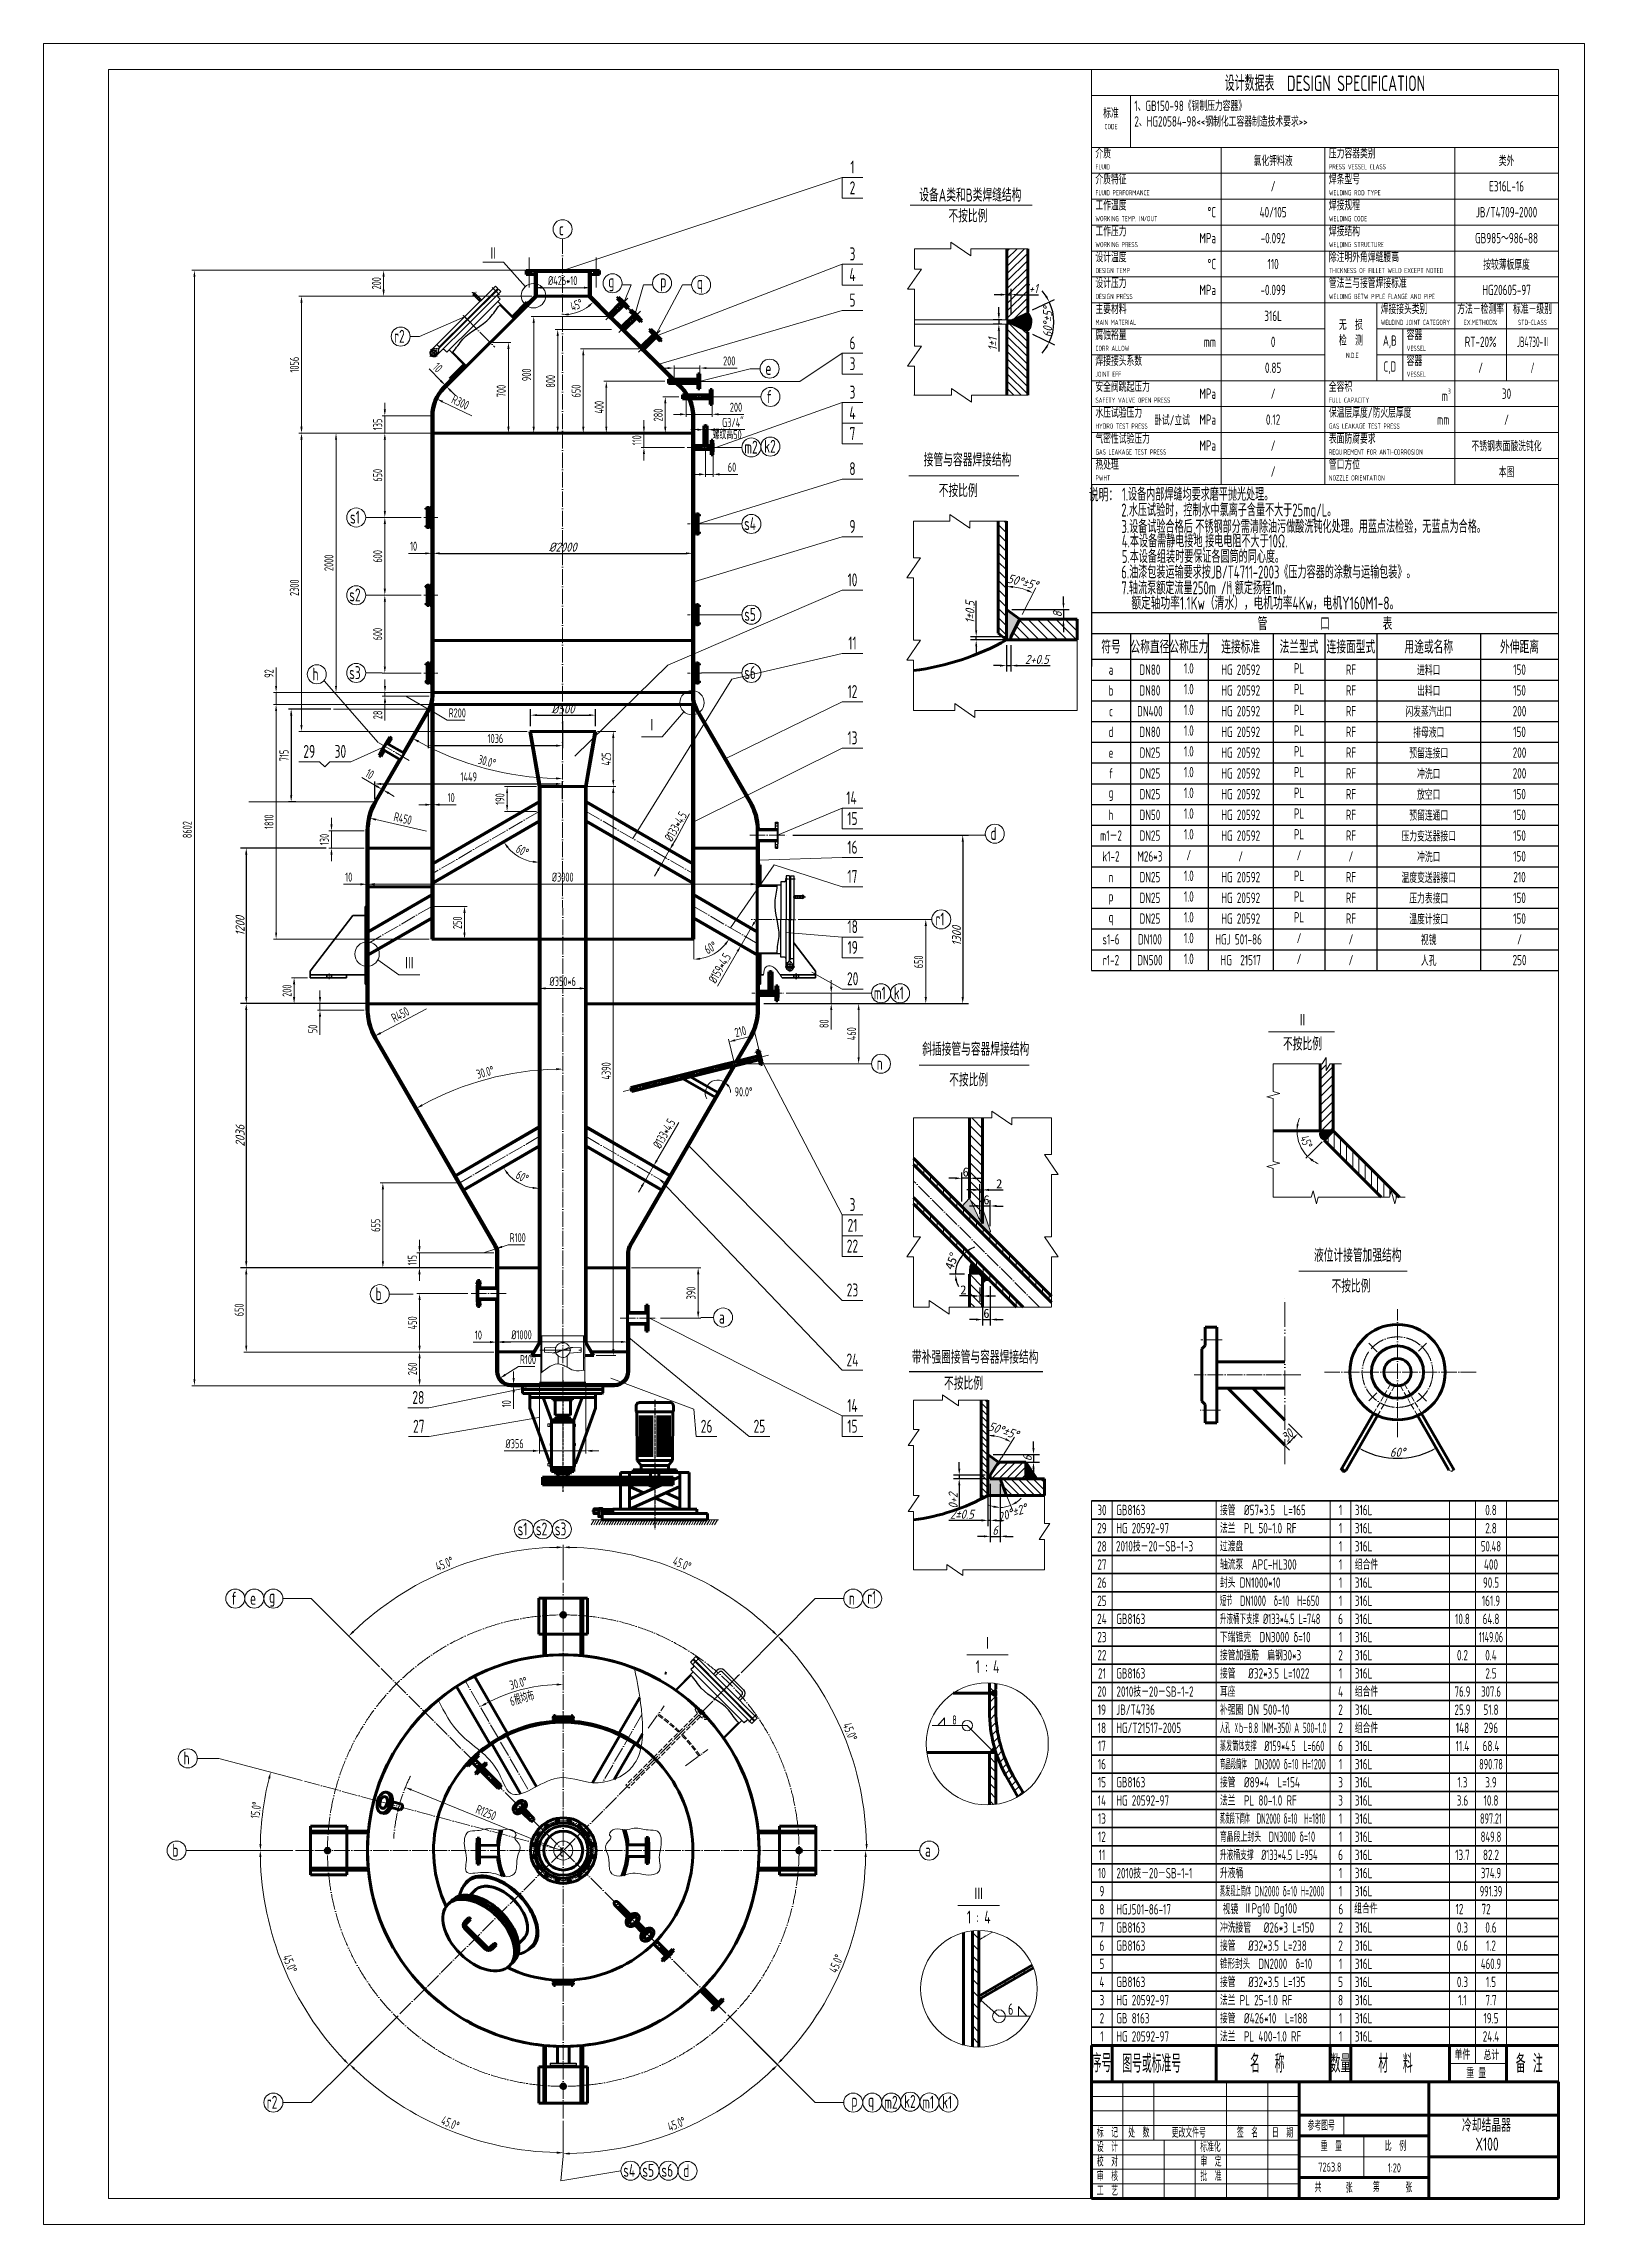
# Model space of a CAD drawing. Header units: millimetres. Extents: x -81840 to -69960, y -57447 to -40627.
import ezdxf
from ezdxf.enums import TextEntityAlignment as Align

# ---------------------------------------------------------------- set-up
doc = ezdxf.new("R2010")
doc.units = ezdxf.units.MM
for name, pattern in [('ACAD_ISO02W100', [11, 8, -3]), ('ACAD_ISO04W100', [30, 24, -3, 0, -3]), ('ACAD_ISO05W100', [33, 24, -3, 0, -3, 0, -3]), ('ACAD_ISO10W100', [18.7, 12, -3, 0.7, -3]), ('CENTER', [2, 1.25, -0.25, 0.25, -0.25]), ('HIDDEN', [0.375, 0.25, -0.125])]:
    doc.linetypes.add(name, pattern=pattern)
for name, color, linetype in [('1', 4, 'Continuous'), ('2', 3, 'Continuous'), ('3', 2, 'HIDDEN'), ('4', 1, 'CENTER')]:
    doc.layers.add(name, color=color, linetype=linetype)
for name, color, linetype, lineweight in [('中心线', 1, 'ACAD_ISO04W100', 18), ('中粗线', 3, 'Continuous', 35), ('双点划线', 5, 'ACAD_ISO05W100', 18), ('标注', 7, 'Continuous', 18), ('标注层', 7, 'Continuous', 18), ('点划线', 1, 'ACAD_ISO04W100', 25), ('粗实线', 4, 'Continuous', 70), ('细实线', 7, 'Continuous', 18), ('虚线', 2, 'ACAD_ISO02W100', 18)]:
    doc.layers.add(name, color=color, linetype=linetype, lineweight=lineweight)
doc.styles.add('GB', font='gbeitc.shx', dxfattribs={"bigfont": 'gbcbig.shx'})
doc.styles.add('HGCAD', font='gbenor.shx', dxfattribs={"width": 0.75, "bigfont": 'gbcbig.shx'})
doc.dimstyles.new('GB$0', dxfattribs={"dimscale": 20, "dimtxt": 3.5, "dimasz": 2.5, "dimexe": 2.25, "dimexo": 2, "dimtad": 1, "dimdec": 0, "dimtxsty": 'GB', "dimcen": 2.5, "dimadec": 0, "dimazin": 0, "dimtfac": 1, "dimtdec": 0, "dimtmove": 0, "dimatfit": 3, "dimfxl": 1.25, "dimarcsym": 0})
doc.dimstyles.new('GB$2', dxfattribs={"dimscale": 20, "dimtxt": 3.5, "dimasz": 2.5, "dimexe": 2.25, "dimexo": 2, "dimtad": 1, "dimdec": 0, "dimtxsty": 'GB', "dimcen": 2.5, "dimadec": 0, "dimazin": 0, "dimtfac": 1, "dimtdec": 0, "dimtmove": 0, "dimatfit": 3, "dimfxl": 1.25, "dimarcsym": 0})
doc.dimstyles.new('GB$4', dxfattribs={"dimscale": 20, "dimtxt": 3.5, "dimasz": 2.5, "dimexe": 2.25, "dimexo": 2, "dimtad": 1, "dimtoh": 1, "dimdec": 0, "dimtxsty": 'GB', "dimcen": 2.5, "dimadec": 0, "dimazin": 0, "dimtfac": 1, "dimtdec": 0, "dimtmove": 0, "dimatfit": 3, "dimfxl": 1.25, "dimarcsym": 0})
doc.dimstyles.new('HGCAD$0', dxfattribs={"dimscale": 20, "dimtxt": 3.5, "dimasz": 2.5, "dimexe": 1, "dimexo": 1, "dimgap": 1, "dimtad": 1, "dimdec": 1, "dimdsep": 46, "dimtxsty": 'HGCAD', "dimcen": 0, "dimadec": 1, "dimazin": 0, "dimtfac": 1, "dimtmove": 0, "dimatfit": 1, "dimfxl": 1, "dimarcsym": 0})
pattern_1 = [(135, (-6630, -4094.495), (-33.67596, -33.67596), [])]

msp = doc.modelspace()

# ---------------------------------------------------------------- texts
at = {"linetype": 'Continuous', "lineweight": 35, "style": 'HGCAD', "width": 0.75}
for s, p in [('视镜', (-72747.74, -55054.99)), ('ⅡPg10 Dg100', (-72585.35, -55048.76)), ('6', (-71855.84, -55054.73)), ('组合件', (-71733.95, -55048.58)), ('12', (-70952.76, -55054.12)), ('72', (-70752.76, -55054.12))]:
    msp.add_text(s, height=80, dxfattribs=at).set_placement(p)
at = {"linetype": 'Continuous', "lineweight": 35, "char_height": 80, "width": 843.5024, "attachment_point": 1, "style": 'HGCAD'}
for s, insert in [('2010技－20－SB-1-3', (-73571.38, -52176.01)), ('2010技－20－SB-1-2', (-73567.62, -53297.27)), ('2010技－20－SB-1-1', (-73567.62, -54697.27))]:
    msp.add_mtext(s, dxfattribs=dict(at, insert=insert))
at = {"linetype": 'Continuous', "lineweight": 18, "style": 'HGCAD', "width": 0.75, "flags": 8}
for tag, p in [('冷却结晶器', (-70714.53, -56682.66)), ('X100', (-70710, -56827.43))]:
    msp.add_attdef(tag, text='', height=100.8, dxfattribs=at).set_placement(p, align=Align.MIDDLE_CENTER)
at = {"layer": '标注', "ltscale": 20, "style": 'HGCAD', "width": 0.75}
for s, p in [('1', (-75603, -41579.02)), ('2', (-75603, -41739.02)), ('c', (-77847.75, -42055.61)), ('Ⅱ', (-78372.75, -42244.69)), ('3', (-75603, -42248.4)), ('4', (-75603, -42408.4)), ('g', (-77462.49, -42472.61)), ('q', (-76779.72, -42484.19)), ('5', (-75603, -42604.52)), ('r2', (-79096.3, -42883.94)), ('6', (-75603, -42935.13)), ('3', (-75603, -43095.13)), ('e', (-76251.27, -43131.18)), ('f', (-76245.12, -43348.97)), ('3', (-75603, -43314.49)), ('4', (-75603, -43474.49)), ('m2', (-76385.61, -43738.97)), ('k2', (-76239.13, -43732.38)), ('7', (-75603, -43634.49)), ('8', (-75603, -43904.82)), ('说明：', (-73666.87, -44102.76)), ('s1', (-79439.21, -44278.97)), ('s4', (-76392.4, -44328.97)), ('9', (-75603, -44349.89)), ('10', (-75603, -44762.47)), ('s2', (-79439.21, -44878.97)), ('s5', (-76392.4, -45028.97)), ('11', (-75603, -45249.98)), ('h', (-79743.14, -45488.49)), ('s3', (-79439.21, -45477.87)), ('s6', (-76392.4, -45477.87)), ('12', (-75603, -45624.07)), ('Ⅰ', (-77150.68, -45882.02)), ('29', (-79791.53, -46085.39)), ('30', (-79551.53, -46085.39)), ('13', (-75603, -45980.86)), ('14', (-75610.5, -46443.41)), ('15', (-75603.36, -46603.41)), ('d', (-74515.34, -46718.06)), ('16', (-75603.36, -46824.81)), ('17', (-75603.36, -47049.82)), ('18', (-75601.38, -47437.24)), ('r1', (-74928.24, -47378.97)), ('19', (-75601.38, -47597.24)), ('Ⅲ', (-79019.55, -47717.97)), ('20', (-75601.38, -47838.83)), ('m1', (-75392.33, -47948.97)), ('k1', (-75245.55, -47948.97)), ('Ⅱ', (-72133.09, -48157.33)), ('不按比例', (-72133.09, -48337.33)), ('n', (-75392.68, -48492.12)), ('3', (-75603, -49580.77)), ('21', (-75603, -49740.77)), ('22', (-75603, -49900.77)), ('b', (-79257.14, -50269.27)), ('23', (-75603, -50239.68)), ('a', (-76610.43, -50449.27)), ('24', (-75603, -50779.15)), ('28', (-78950.35, -51068.2)), ('14', (-75603, -51130.62)), ('27', (-78946.57, -51290.62)), ('26', (-76727.69, -51290.62)), ('25', (-76320.26, -51290.62)), ('15', (-75603, -51290.62)), ('s1', (-78147.05, -52082.98)), ('s2', (-78000.27, -52082.98)), ('s3', (-77853.49, -52082.98)), ('f', (-80371.62, -52617.47)), ('e', (-80224.84, -52617.47)), ('g', (-80078.06, -52617.47)), ('n', (-75607.11, -52617.47)), ('r1', (-75453.88, -52609.39)), ('Ⅰ', (-74561.48, -52964.65)), ('1 : 4', (-74561.48, -53144.65)), ('h', (-80737.58, -53849.61)), ('b', (-80823.7, -54560.99)), ('c', (-77842.44, -54560.84)), ('a', (-75020.63, -54560.99)), ('Ⅲ', (-74629.62, -54896.4)), ('1 : 4', (-74629.62, -55076.4)), ('r2', (-80078.06, -56504.5)), ('q', (-75459.99, -56504.66)), ('m2', (-75306.42, -56504.66)), ('k2', (-75159.94, -56498.07)), ('m1', (-75019.65, -56504.02)), ('k1', (-74872.86, -56504.02)), ('s4', (-77324.49, -57029.98)), ('s5', (-77177.71, -57029.98)), ('s6', (-77030.92, -57029.98)), ('d', (-76884.71, -57032.18))]:
    msp.add_text(s, height=100, dxfattribs=at).set_placement(p, align=Align.MIDDLE)
for p in [(-77061.36, -42472.44), (-75587.7, -56504.5)]:
    msp.add_text('p', height=100, rotation=0.011871, dxfattribs=at).set_placement(p, align=Align.MIDDLE)
at = {"layer": '标注', "ltscale": 20, "style": 'HGCAD', "width": 0.7}
for s, height, p in [('1.设备内部焊缝均要求磨平抛光处理。', 100, (-73525.58, -44152.35)), ('2.水压试验时，控制水中氯离子含量不大于25mg/L。', 100, (-73529.97, -44273.85)), ('3.设备试验合格后,不锈钢部分需清除油污做酸洗钝化处理。用蓝点法检验，无蓝点为合格。', 100, (-73528.73, -44401.1)), ('4.本设备需静电接地,接电电阻不大于10Ω.', 100, (-73526.17, -44512.34)), ('5.本设备组装时要保证各圆筒的同心度。', 100, (-73526.17, -44632.34)), ('6.油漆包装运输要求按JB/T4711-2003《压力容器的涂敷与运输包装》。', 100, (-73530.26, -44752.3)), ('7.轴流泵额定流量250m /h,额定扬程1m，', 100, (-73530.26, -44874.19)), ('3', 50, (-72704.03, -44821.47))]:
    msp.add_text(s, height=height, dxfattribs=at).set_placement(p)
at = {"layer": '标注', "ltscale": 20, "char_height": 100, "attachment_point": 1, "style": 'HGCAD'}
for s, insert, width in [('设备A类和B类焊缝结构', (-75087.66, -41744.75), 1536.7629), ('不按比例', (-74863.04, -41905.76), 737.6463), ('接管与容器焊接结构', (-75053.26, -43787.51), 2155.5406), ('不按比例', (-74937.73, -44024.69), 737.6463), ('斜插接管与容器焊接结构', (-75065.04, -48332.69), 2155.5406), ('不按比例', (-74857.36, -48569.86), 737.6463), ('液位计接管加强结构', (-72044.65, -49922.67), 2155.5406), ('不按比例', (-71909.12, -50159.84), 737.6463), ('带补强圈接管与容器焊接结构', (-75144.01, -50707.95), 2034.4324), ('不按比例', (-74896.75, -50910.12), 590.1171)]:
    msp.add_mtext(s, dxfattribs=dict(at, insert=insert, width=width))
at = {"layer": '标注', "ltscale": 20, "attachment_point": 5, "style": 'HGCAD'}
for s, insert, char_height in [('螺纹高50', (-76568.72, -43642.68), 70), ('8', (-74816.09, -53555.44), 70), ('6', (-74382.77, -55786.29), 87.5)]:
    msp.add_mtext(s, dxfattribs=dict(at, insert=insert, char_height=char_height))
at = {"layer": '标注', "insert": (-73452.95, -44891.66), "char_height": 100, "width": 2350.8616, "attachment_point": 1, "style": 'HGCAD'}
msp.add_mtext('额定轴功率1.1Kw（清水），电机功率4Kw，电机Y160M1-8。', dxfattribs=at)
at = {"layer": '标注', "ltscale": 20, "insert": (-78150.1, -53391.27), "char_height": 70, "attachment_point": 5, "rotation": 15, "style": 'HGCAD'}
msp.add_mtext('6根均布', dxfattribs=at)

# ---------------------------------------------------------------- blocks, each defined once
blk = doc.blocks.new('*D6')
at = {"color": 0, "lineweight": -2}
for p, q in [((-79388, -48031), (-80322, -48031)), ((-80277, -48081), (-80277, -50018)), ((-78387, -50068), (-80322, -50068))]:
    blk.add_line(p, q, dxfattribs=at)
at = {"color": 0}
for points in [[(-80286, -48081), (-80269, -48081), (-80277, -48031)], [(-80286, -50018), (-80269, -50018), (-80277, -50068)]]:
    blk.add_solid(points, dxfattribs=at)
at = {"layer": 'Defpoints', "color": 0}
for p in [(-79348, -48031), (-80277, -50068), (-78347, -50068)]:
    blk.add_point(p, dxfattribs=at)
at = {"color": 0, "insert": (-80325, -49050), "char_height": 70, "attachment_point": 5, "rotation": 90, "style": 'GB'}
blk.add_mtext('2036', dxfattribs=at)
blk = doc.blocks.new('HGCAD#HGTFTK~A1Z~HGCAD图框')
at = {"layer": '细实线', "color": 7}
blk.add_lwpolyline([(10, -10), (-584, -10), (-584, 831), (10, 831)], close=True, dxfattribs=at)
at = {"layer": '细实线', "color": 2}
blk.add_lwpolyline([(0, 0), (-559, 0), (-559, 821), (0, 821)], close=True, dxfattribs=at)
blk = doc.blocks.new('HGCAD设计数据表-管口表-表头')
at = {"color": 7, "linetype": 'Continuous', "lineweight": -3}
for p, q in [((-180, 0), (-180, -18)), ((-180, -8), (0, -8)), ((-165, -8), (-165, -18)), ((-150, -8), (-150, -18)), ((-135, -8), (-135, -18)), ((-110, -8), (-110, -18)), ((-90, -8), (-90, -18)), ((-70, -8), (-70, -18)), ((-30, -8), (-30, -18)), ((-180, -18), (0, -18))]:
    blk.add_line(p, q, dxfattribs=at)
at = {"color": 7, "linetype": 'Continuous', "lineweight": -3, "style": 'HGCAD', "width": 0.75}
for s, p in [('管          口          表', (-90, -4)), ('符号', (-172.5, -13)), ('公称直径', (-157.5, -13)), ('公称压力', (-142.5, -13)), ('连接标准', (-122.5, -13)), ('法兰型式', (-100, -13)), ('连接面型式', (-80, -13)), ('用途或名称', (-50, -13)), ('外伸距离', (-15, -13))]:
    blk.add_text(s, height=5, dxfattribs=at).set_placement(p, align=Align.MIDDLE)
blk = doc.blocks.new('HGCAD设计数据表-管口表-内容')
at = {"color": 7, "linetype": 'Continuous', "lineweight": -3}
for p, q in [((-165, 0), (-165, -8)), ((-150, 0), (-150, -8)), ((-135, 0), (-135, -8)), ((-110, 0), (-110, -8)), ((-90, 0), (-90, -8)), ((-70, 0), (-70, -8)), ((-30, 0), (-30, -8)), ((-180, -8), (0, -8))]:
    blk.add_line(p, q, dxfattribs=at)
at = {"layer": '细实线', "color": 4}
blk.add_line((-180, 0), (-180, -8), dxfattribs=at)
at = {"color": 7, "linetype": 'Continuous', "lineweight": -3, "style": 'HGCAD', "width": 0.75, "flags": 8}
for tag, p in [('NO', (-172.5, -4)), ('PARTNO', (-157.5, -4)), ('PARTNAME', (-142.5, -3.5)), ('NUM', (-122.5, -4)), ('MATERIAL', (-100, -3.5)), ('ONE', (-80, -4)), ('ALL', (-50, -4)), ('NOTICE', (-15, -4))]:
    blk.add_attdef(tag, text='', height=4, dxfattribs=at).set_placement(p, align=Align.MIDDLE)
blk = doc.blocks.new('HGCAD设计数据表-容器')
at = {"color": 4, "linetype": 'Continuous'}
for p, q in [((-180, 0), (-180, -160)), ((-180, -10), (0, -10)), ((-180, -30), (0, -30)), ((-90, -30), (-90, -160)), ((-180, -160), (0, -160))]:
    blk.add_line(p, q, dxfattribs=at)
at = {"color": 7, "linetype": 'Continuous'}
for p, q in [((-165, -10), (-165, -30)), ((-130, -30), (-130, -160)), ((-40, -30), (-40, -160)), ((-180, -40), (0, -40)), ((-180, -50), (0, -50)), ((-180, -60), (0, -60)), ((-180, -70), (0, -70)), ((-180, -80), (0, -80)), ((-180, -90), (0, -90)), ((-70, -90), (-70, -120)), ((-20, -90), (-20, -120)), ((-180, -100), (-90, -100)), ((-70, -100), (0, -100)), ((-60, -100), (-60, -120)), ((-180, -110), (-90, -110)), ((-70, -110), (0, -110)), ((-180, -120), (-90, -120)), ((-90, -120), (0, -120)), ((-180, -130), (0, -130)), ((-180, -140), (0, -140)), ((-180, -150), (0, -150))]:
    blk.add_line(p, q, dxfattribs=at)
at = {"color": 7, "linetype": 'Continuous', "style": 'HGCAD', "width": 0.75}
for s, height, p in [('设计数据表  DESIGN SPECIFICATION', 6, (-90, -5)), ('A,B', 4, (-65, -105)), ('C,D', 4, (-65, -115))]:
    blk.add_text(s, height=height, dxfattribs=at).set_placement(p, align=Align.MIDDLE)
for s, p in [('标准', (-172.5, -20)), ('方法－检测率', (-30, -95.5)), ('标准－级别', (-10, -95.5)), ('无  损', (-80, -101.63)), ('检  测', (-80, -107.63))]:
    blk.add_text(s, height=4, dxfattribs=at).set_placement(p, align=Align.BOTTOM_CENTER)
for s, p in [('CODE', (-172.5, -21)), ('EX.METHOD%%%', (-30, -96.5)), ('STD-CLASS', (-10, -96.5)), ('N.D.E', (-79.46, -109.23))]:
    blk.add_text(s, height=2, dxfattribs=at).set_placement(p, align=Align.TOP_CENTER)
for s, p in [('介质', (-178.5, -35.5)), ('压力容器类别', (-88.5, -35.5)), ('介质特征', (-178.5, -45.5)), ('焊条型号', (-88.5, -45.5)), ('工作温度', (-178.5, -55.5)), ('焊接规程', (-88.5, -55.5)), ('工作压力', (-178.5, -65.5)), ('焊接结构', (-88.5, -65.5)), ('设计温度', (-178.5, -75.5)), ('除注明外角焊缝腰高', (-88.5, -75.5)), ('设计压力', (-178.5, -85.5)), ('管法兰与接管焊接标准', (-88.5, -85.5)), ('主要材料', (-178.5, -95.5)), ('焊接接头类别', (-68.5, -95.5)), ('腐蚀裕量', (-178.5, -105.5)), ('容器', (-58.5, -105.5)), ('焊接接头系数', (-178.5, -115.5)), ('容器', (-58.5, -115.5)), ('安全阀跳起压力', (-178.5, -125.5)), ('全容积', (-88.5, -125.5)), ('水压试验压力', (-178.5, -135.5)), ('保温层厚度/防火层厚度', (-88.5, -135.5)), ('气密性试验压力', (-178.5, -145.5)), ('表面防腐要求', (-88.5, -145.5)), ('热处理', (-178.5, -155.5)), ('管口方位', (-88.5, -155.5))]:
    blk.add_text(s, height=4, dxfattribs=at).set_placement(p, align=Align.BOTTOM_LEFT)
for s, p in [('FLUID', (-178.5, -36.5)), ('PRESS VESSEL CLASS', (-88.5, -36.5)), ('FLUID PERFORMANCE', (-178.5, -46.5)), ('WELDING ROD TYPE', (-88.5, -46.5)), ('WORKING TEMP. IN/OUT', (-178.5, -56.5)), ('WELDING CODE', (-88.5, -56.5)), ('WORKING PRESS', (-178.5, -66.5)), ('WELDING STRUCTURE', (-88.5, -66.5)), ('DESIGN TEMP', (-178.5, -76.5)), ('THICKNESS OF FILLET WELD EXCEPT NOTED', (-88.5, -76.5)), ('DESIGN PRESS', (-178.5, -86.5)), ('WELDING BETW PIPLE FLANGE AND PIPE', (-88.5, -86.5)), ('MAIN MATERIAL', (-178.5, -96.5)), ('WELDIND JOINT CATEGORY', (-68.5, -96.5)), ('CORR ALLOW', (-178.5, -106.5)), ('VESSEL', (-58.5, -106.5)), ('JOINT EFF', (-178.5, -116.5)), ('VESSEL', (-58.5, -116.5)), ('SAFETY VALVE OPEN PRESS ', (-178.5, -126.5)), ('FULL CAPACITY', (-88.5, -126.5)), ('HYDRO TEST PRESS', (-178.5, -136.5)), ('GAS LEAKAGE TEST PRESS', (-88.5, -136.5)), ('GAS LEAKAGE TEST PRESS', (-178.5, -146.5)), ('REQUIREMENT FOR ANTI-CORROSION', (-88.5, -146.5)), ('PWHT', (-178.5, -156.5)), ('NOZZLE ORIENTATION', (-88.5, -156.5))]:
    blk.add_text(s, height=2, dxfattribs=at).set_placement(p, align=Align.TOP_LEFT)
for s, p in [('%%DC', (-132, -55)), ('MPa', (-132, -65)), ('%%DC', (-132, -75)), ('MPa', (-132, -85)), ('mm', (-132, -105)), ('MPa', (-132, -125)), ('MPa', (-132, -135)), ('mm', (-42, -135)), ('MPa', (-132, -145))]:
    blk.add_text(s, height=4, dxfattribs=at).set_placement(p, align=Align.MIDDLE_RIGHT)
at = {"color": 7, "linetype": 'Continuous', "insert": (-41.5, -125.46), "char_height": 4, "width": 8.9615, "attachment_point": 6, "style": 'HGCAD'}
blk.add_mtext('m\\A1;{\\H0.5x;\\S3^ ;}', dxfattribs=at)
at = {"color": 7, "linetype": 'Continuous', "style": 'HGCAD', "width": 0.75}
for tag, p in [('1.', (-163.5, -14)), ('2.', (-163.5, -20)), ('3.', (-163.5, -26))]:
    blk.add_attdef(tag, text='', height=4, dxfattribs=at).set_placement(p, align=Align.MIDDLE_LEFT)
at = {"color": 7, "linetype": 'Continuous', "style": 'HGCAD'}
for tag, width, p in [('A', 0.75, (-110, -35)), ('J', 0.75, (-20, -35)), ('A2', 0.75, (-110, -45)), ('K1', 0.75, (-20, -45)), ('B1', 0.75, (-110, -55)), ('K2', 0.75, (-20, -55)), ('C1', 0.75, (-110, -65)), ('K3', 0.75, (-20, -65)), ('B2', 0.75, (-110, -75)), ('K4', 0.75, (-20, -75)), ('C2', 0.75, (-110, -85)), ('K5', 0.75, (-20, -85)), ('D', 0.75, (-110, -95)), ('E', 0.75, (-110, -105)), ('P1', 0.75, (-30, -105)), ('P2', 0.48, (-10, -105)), ('F', 0.75, (-110, -115)), ('P3', 0.75, (-30, -115)), ('P4', 0.48, (-10, -115)), ('G', 0.75, (-110, -125)), ('Q', 0.75, (-20, -125)), ('HYDRO0', 0.75, (-148.97, -135)), ('H1', 0.75, (-110, -135)), ('R', 0.75, (-20, -135)), ('H2', 0.75, (-110, -145)), ('S', 0.75, (-20, -145)), ('I', 0.75, (-110, -155)), ('T', 0.75, (-20, -155))]:
    blk.add_attdef(tag, text='', height=4, dxfattribs=dict(at, width=width)).set_placement(p, align=Align.MIDDLE)
blk = doc.blocks.new('HGCAD#HGTFBTL~HGCAD标题栏')
at = {"color": 4, "linetype": 'Continuous', "lineweight": 70}
for p, q in [((-180, 0), (-180, 45)), ((-180, 45), (0, 45)), ((-100, 45), (-100, 0)), ((-50, 0), (-50, 45)), ((0, 32.14), (-100, 32.14)), ((-50, 24.11), (-100, 24.11)), ((-50, 16.07), (0, 16.07)), ((0, 0), (-180, 0)), ((-50, 8.04), (-100, 8.04))]:
    blk.add_line(p, q, dxfattribs=at)
at = {"color": 7, "linetype": 'Continuous', "lineweight": 18}
for p, q in [((-168, 45), (-168, 0)), ((-156, 22.5), (-156, 45)), ((-128, 0), (-128, 45)), ((-112, 45), (-112, 0)), ((-180, 39.38), (-100, 39.38)), ((-100, 33.75), (-180, 33.75)), ((-180, 28.12), (-100, 28.12)), ((-82.78, 32.14), (-82.78, 24.11)), ((-100, 22.5), (-180, 22.5)), ((-180, 16.88), (-100, 16.88)), ((-152, 0), (-152, 22.5)), ((-140, 22.5), (-140, 0)), ((-75, 24.11), (-75, 8.04)), ((-100, 11.25), (-180, 11.25)), ((-100, 16.07), (-50, 16.07)), ((-180, 5.62), (-100, 5.62))]:
    blk.add_line(p, q, dxfattribs=at)
at = {"color": 4, "linetype": 'Continuous', "lineweight": 60}
blk.add_line((0, 0), (0, 45), dxfattribs=at)
at = {"color": 7, "linetype": 'Continuous', "lineweight": 18, "style": 'HGCAD', "width": 0.75}
for s, p in [('标  记', (-177.97, 23.53)), ('处  数', (-165.87, 23.5)), ('更改文件号', (-149.08, 23.5)), ('签  名', (-123.98, 23.5)), ('日  期', (-110.47, 23.5)), ('参考图号', (-96.71, 26.25)), ('设  计', (-177.97, 17.98)), ('标准化', (-138.09, 17.98)), ('重  量', (-91.64, 18.33)), ('比  例', (-66.93, 18.33)), ('校  对', (-177.97, 12.36)), ('审  核', (-177.97, 6.73)), ('批  准', (-138.05, 6.73)), ('审  定', (-138.05, 12.36)), ('工  艺', (-177.97, 1.11)), ('共', (-94, 2.4)), ('张', (-81.97, 2.26)), ('第', (-71.56, 2.52)), ('张', (-58.98, 2.36))]:
    blk.add_text(s, height=3.5, dxfattribs=at).set_placement(p)
at = {"color": 7, "linetype": 'Continuous', "lineweight": 18, "style": 'HGCAD', "width": 0.75, "flags": 8}
for tag, height, p in [('MATERIAL', 6, (-77.04, 38.61)), ('DRAW_NAME', 7, (-24.97, 23.88)), ('WEIGHT', 3.5, (-88.1, 12.11)), ('SCALE', 3.5, (-63.24, 11.8)), ('DRAW_NO', 6, (-24.94, 8.04)), ('SUM', 3.5, (-86.95, 4)), ('PAGE', 3.5, (-64.21, 4.14))]:
    blk.add_attdef(tag, text='', height=height, dxfattribs=at).set_placement(p, align=Align.MIDDLE_CENTER)
blk = doc.blocks.new('*D7')
at = {"layer": 'Defpoints', "color": 0, "ltscale": 20}
for p in [(-78837, -44545), (-76837, -44558), (-76837, -44593)]:
    blk.add_point(p, dxfattribs=at)
at = {"layer": '标注', "color": 0, "lineweight": -2, "ltscale": 20}
for p, q in [((-78787, -44558), (-76887, -44558)), ((-76837, -44553), (-76837, -44513)), ((-78837, -44585), (-78837, -44603))]:
    blk.add_line(p, q, dxfattribs=at)
at = {"layer": '标注', "color": 0, "ltscale": 20}
for points in [[(-78787, -44550), (-78787, -44566), (-78837, -44558)], [(-76887, -44550), (-76887, -44566), (-76837, -44558)]]:
    blk.add_solid(points, dxfattribs=at)
at = {"layer": '标注', "color": 0, "ltscale": 20, "insert": (-77837, -44510), "char_height": 70, "attachment_point": 5, "style": 'GB'}
blk.add_mtext('%%C2000', dxfattribs=at)
blk = doc.blocks.new('*D8')
at = {"color": 0, "lineweight": -2}
for p, q in [((-78085, -45891), (-78085, -45761)), ((-78035, -45806), (-77635, -45806)), ((-77585, -45891), (-77585, -45761))]:
    blk.add_line(p, q, dxfattribs=at)
at = {"color": 0}
for points in [[(-78035, -45798), (-78035, -45814), (-78085, -45806)], [(-77635, -45798), (-77635, -45814), (-77585, -45806)]]:
    blk.add_solid(points, dxfattribs=at)
at = {"layer": 'Defpoints', "color": 0}
for p in [(-77585, -45806), (-78085, -45931), (-77585, -45931)]:
    blk.add_point(p, dxfattribs=at)
at = {"color": 0, "insert": (-77835, -45758), "char_height": 70, "attachment_point": 5, "style": 'GB'}
blk.add_mtext('%%C500', dxfattribs=at)
blk = doc.blocks.new('*D9')
at = {"color": 0, "lineweight": -2}
for p, q in [((-79660, -46831), (-80322, -46831)), ((-80277, -46881), (-80277, -47981)), ((-79247, -48031), (-80322, -48031))]:
    blk.add_line(p, q, dxfattribs=at)
at = {"color": 0}
for points in [[(-80286, -46881), (-80269, -46881), (-80277, -46831)], [(-80286, -47981), (-80269, -47981), (-80277, -48031)]]:
    blk.add_solid(points, dxfattribs=at)
at = {"layer": 'Defpoints', "color": 0}
for p in [(-79620, -46831), (-80277, -48031), (-79207, -48031)]:
    blk.add_point(p, dxfattribs=at)
at = {"color": 0, "insert": (-80325, -47431), "char_height": 70, "attachment_point": 5, "rotation": 90, "style": 'GB'}
blk.add_mtext('1200', dxfattribs=at)
blk = doc.blocks.new('*D10')
at = {"layer": 'Defpoints', "color": 0, "ltscale": 20}
for p in [(-78870, -43631), (-79851, -45931), (-78091, -45931)]:
    blk.add_point(p, dxfattribs=at)
at = {"layer": '标注', "color": 0, "ltscale": 20}
for p, q in [((-78890, -43631), (-79871, -43631)), ((-79851, -43681), (-79851, -45881)), ((-78111, -45931), (-79871, -45931))]:
    blk.add_line(p, q, dxfattribs=at)
for points in [[(-79860, -43681), (-79843, -43681), (-79851, -43631)], [(-79860, -45881), (-79843, -45881), (-79851, -45931)]]:
    blk.add_solid(points, dxfattribs=at)
at = {"layer": '标注', "color": 0, "ltscale": 20, "insert": (-79906, -44823), "char_height": 70, "attachment_point": 5, "rotation": 90, "style": 'HGCAD'}
blk.add_mtext('2300', dxfattribs=at)
blk = doc.blocks.new('*D11')
at = {"layer": 'Defpoints', "color": 0, "ltscale": 20}
for p in [(-76103, -46731), (-76327, -48031), (-74753, -48031)]:
    blk.add_point(p, dxfattribs=at)
at = {"layer": '标注', "color": 0, "lineweight": -2, "ltscale": 20}
for p, q in [((-76063, -46731), (-74708, -46731)), ((-74753, -46781), (-74753, -47981)), ((-76287, -48031), (-74708, -48031))]:
    blk.add_line(p, q, dxfattribs=at)
at = {"layer": '标注', "color": 0, "ltscale": 20}
for points in [[(-74761, -46781), (-74744, -46781), (-74753, -46731)], [(-74761, -47981), (-74744, -47981), (-74753, -48031)]]:
    blk.add_solid(points, dxfattribs=at)
at = {"layer": '标注', "color": 0, "ltscale": 20, "insert": (-74800, -47508), "char_height": 70, "attachment_point": 5, "rotation": 90, "style": 'GB'}
blk.add_mtext('1300', dxfattribs=at)
blk = doc.blocks.new('*D12')
at = {"layer": 'Defpoints', "color": 0, "ltscale": 20}
for p in [(-78396, -42931), (-78343, -43631), (-78256, -43631)]:
    blk.add_point(p, dxfattribs=at)
at = {"layer": '标注', "color": 0, "ltscale": 20}
for p, q in [((-78376, -42931), (-78236, -42931)), ((-78256, -42981), (-78256, -43581)), ((-78323, -43631), (-78236, -43631))]:
    blk.add_line(p, q, dxfattribs=at)
for points in [[(-78264, -42981), (-78247, -42981), (-78256, -42931)], [(-78264, -43581), (-78247, -43581), (-78256, -43631)]]:
    blk.add_solid(points, dxfattribs=at)
at = {"layer": '标注', "color": 0, "ltscale": 20, "insert": (-78311, -43306), "char_height": 70, "attachment_point": 5, "rotation": 90, "style": 'HGCAD'}
blk.add_mtext('700', dxfattribs=at)
blk = doc.blocks.new('*D13')
at = {"layer": 'Defpoints', "color": 0, "ltscale": 20}
for p in [(-77833, -52498), (-78588, -53256), (-78055, -53301), (-78333, -53697), (-77833, -56629)]:
    blk.add_point(p, dxfattribs=at)
at = {"layer": '标注', "color": 0, "ltscale": 20}
blk.add_arc((-77833, -54563), 1282, 92.2356, 117.7644, dxfattribs=at)
for points in [[(-77883, -53275), (-77883, -53291), (-77833, -53282)], [(-78426, -53437), (-78434, -53422), (-78474, -53454)]]:
    blk.add_solid(points, dxfattribs=at)
at = {"layer": '标注', "color": 0, "ltscale": 20, "insert": (-78179, -53272), "char_height": 70, "attachment_point": 5, "rotation": 15, "style": 'HGCAD'}
blk.add_mtext('30.0°', dxfattribs=at)
blk = doc.blocks.new('*D14')
at = {"layer": 'Defpoints', "color": 0, "ltscale": 20}
for p in [(-76923, -43351), (-77046, -43631), (-76923, -43631)]:
    blk.add_point(p, dxfattribs=at)
at = {"layer": '标注', "color": 0, "ltscale": 20}
for p, q in [((-76943, -43351), (-77066, -43351)), ((-77046, -43401), (-77046, -43581)), ((-76943, -43631), (-77066, -43631))]:
    blk.add_line(p, q, dxfattribs=at)
for points in [[(-77055, -43401), (-77038, -43401), (-77046, -43351)], [(-77055, -43581), (-77038, -43581), (-77046, -43631)]]:
    blk.add_solid(points, dxfattribs=at)
at = {"layer": '标注', "color": 0, "ltscale": 20, "insert": (-77101, -43491), "char_height": 70, "attachment_point": 5, "rotation": 90, "style": 'HGCAD'}
blk.add_mtext('280', dxfattribs=at)
blk = doc.blocks.new('*D15')
at = {"layer": 'Defpoints', "color": 0, "ltscale": 20}
for p in [(-77031, -43231), (-77501, -43631), (-77397, -43631)]:
    blk.add_point(p, dxfattribs=at)
at = {"layer": '标注', "color": 0, "ltscale": 20}
for p, q in [((-77051, -43231), (-77521, -43231)), ((-77501, -43281), (-77501, -43581)), ((-77417, -43631), (-77521, -43631))]:
    blk.add_line(p, q, dxfattribs=at)
for points in [[(-77509, -43281), (-77493, -43281), (-77501, -43231)], [(-77509, -43581), (-77493, -43581), (-77501, -43631)]]:
    blk.add_solid(points, dxfattribs=at)
at = {"layer": '标注', "color": 0, "ltscale": 20, "insert": (-77556, -43431), "char_height": 70, "attachment_point": 5, "rotation": 90, "style": 'HGCAD'}
blk.add_mtext('400', dxfattribs=at)
blk = doc.blocks.new('*D16')
at = {"layer": 'Defpoints', "color": 0, "ltscale": 20}
for p in [(-77230, -42981), (-77679, -43631), (-77631, -43631)]:
    blk.add_point(p, dxfattribs=at)
at = {"layer": '标注', "color": 0, "ltscale": 20}
for p, q in [((-77250, -42981), (-77699, -42981)), ((-77679, -43031), (-77679, -43581)), ((-77651, -43631), (-77699, -43631))]:
    blk.add_line(p, q, dxfattribs=at)
for points in [[(-77687, -43031), (-77670, -43031), (-77679, -42981)], [(-77687, -43581), (-77670, -43581), (-77679, -43631)]]:
    blk.add_solid(points, dxfattribs=at)
at = {"layer": '标注', "color": 0, "ltscale": 20, "insert": (-77734, -43306), "char_height": 70, "attachment_point": 5, "rotation": 90, "style": 'HGCAD'}
blk.add_mtext('650', dxfattribs=at)
blk = doc.blocks.new('*D17')
at = {"layer": 'Defpoints', "color": 0, "ltscale": 20}
for p in [(-77441, -42831), (-77876, -43631), (-77749, -43631)]:
    blk.add_point(p, dxfattribs=at)
at = {"layer": '标注', "color": 0, "ltscale": 20}
for p, q in [((-77461, -42831), (-77896, -42831)), ((-77876, -42881), (-77876, -43581)), ((-77769, -43631), (-77896, -43631))]:
    blk.add_line(p, q, dxfattribs=at)
for points in [[(-77884, -42881), (-77867, -42881), (-77876, -42831)], [(-77884, -43581), (-77867, -43581), (-77876, -43631)]]:
    blk.add_solid(points, dxfattribs=at)
at = {"layer": '标注', "color": 0, "ltscale": 20, "insert": (-77931, -43231), "char_height": 70, "attachment_point": 5, "rotation": 90, "style": 'HGCAD'}
blk.add_mtext('800', dxfattribs=at)
blk = doc.blocks.new('*D18')
at = {"layer": 'Defpoints', "color": 0, "ltscale": 20}
for p in [(-78065, -42375), (-80677, -50978), (-78246, -50978)]:
    blk.add_point(p, dxfattribs=at)
at = {"layer": '标注', "color": 0, "ltscale": 20}
for p, q in [((-78085, -42375), (-80697, -42375)), ((-80677, -42425), (-80677, -50928)), ((-78266, -50978), (-80697, -50978))]:
    blk.add_line(p, q, dxfattribs=at)
for points in [[(-80685, -42425), (-80669, -42425), (-80677, -42375)], [(-80685, -50928), (-80669, -50928), (-80677, -50978)]]:
    blk.add_solid(points, dxfattribs=at)
at = {"layer": '标注', "color": 0, "ltscale": 20, "insert": (-80732, -46689), "char_height": 70, "attachment_point": 5, "rotation": 90, "style": 'HGCAD'}
blk.add_mtext('8602', dxfattribs=at)
blk = doc.blocks.new('*D19')
at = {"layer": 'Defpoints', "color": 0, "ltscale": 20}
for p in [(-78077, -42375), (-79218, -42575), (-78054, -42575)]:
    blk.add_point(p, dxfattribs=at)
at = {"layer": '标注', "color": 0, "ltscale": 20}
for p, q in [((-78097, -42375), (-79238, -42375)), ((-79218, -42425), (-79218, -42525)), ((-78074, -42575), (-79238, -42575))]:
    blk.add_line(p, q, dxfattribs=at)
for points in [[(-79227, -42425), (-79210, -42425), (-79218, -42375)], [(-79227, -42525), (-79210, -42525), (-79218, -42575)]]:
    blk.add_solid(points, dxfattribs=at)
at = {"layer": '标注', "color": 0, "ltscale": 20, "insert": (-79273, -42475), "char_height": 70, "attachment_point": 5, "rotation": 90, "style": 'HGCAD'}
blk.add_mtext('200', dxfattribs=at)
blk = doc.blocks.new('*D20')
at = {"layer": 'Defpoints', "color": 0, "ltscale": 20}
for p in [(-78870, -42575), (-79851, -43631), (-78870, -43631)]:
    blk.add_point(p, dxfattribs=at)
at = {"layer": '标注', "color": 0, "ltscale": 20}
for p, q in [((-78890, -42575), (-79871, -42575)), ((-79851, -42625), (-79851, -43581)), ((-78890, -43631), (-79871, -43631))]:
    blk.add_line(p, q, dxfattribs=at)
for points in [[(-79860, -42625), (-79843, -42625), (-79851, -42575)], [(-79860, -43581), (-79843, -43581), (-79851, -43631)]]:
    blk.add_solid(points, dxfattribs=at)
at = {"layer": '标注', "color": 0, "ltscale": 20, "insert": (-79906, -43103), "char_height": 70, "attachment_point": 5, "rotation": 90, "style": 'HGCAD'}
blk.add_mtext('1056', dxfattribs=at)
blk = doc.blocks.new('*D21')
at = {"layer": 'Defpoints', "color": 0, "ltscale": 20}
for p in [(-78018, -47914), (-77656, -47914), (-77656, -47914)]:
    blk.add_point(p, dxfattribs=at)
at = {"layer": '标注', "color": 0, "ltscale": 20}
blk.add_line((-77968, -47914), (-77706, -47914), dxfattribs=at)
for points in [[(-77968, -47905), (-77968, -47922), (-78018, -47914)], [(-77706, -47905), (-77706, -47922), (-77656, -47914)]]:
    blk.add_solid(points, dxfattribs=at)
at = {"layer": '标注', "color": 0, "ltscale": 20, "insert": (-77837, -47859), "char_height": 70, "attachment_point": 5, "style": 'HGCAD'}
blk.add_mtext('%%C350*6', dxfattribs=at)
blk = doc.blocks.new('*D22')
at = {"layer": 'Defpoints', "color": 0, "ltscale": 20}
for p in [(-77172, -46907), (-77106, -46792), (-77079, -46961)]:
    blk.add_point(p, dxfattribs=at)
at = {"layer": '标注', "color": 0, "ltscale": 20}
for p, q in [((-76988, -46802), (-76963, -46759)), ((-77155, -46917), (-77062, -46971)), ((-77089, -46802), (-76995, -46856)), ((-77013, -46846), (-77079, -46961)), ((-77104, -47004), (-77129, -47047))]:
    blk.add_line(p, q, dxfattribs=at)
for points in [[(-76995, -46798), (-76980, -46806), (-77013, -46846)], [(-77111, -47000), (-77097, -47008), (-77079, -46961)]]:
    blk.add_solid(points, dxfattribs=at)
at = {"layer": '标注', "color": 0, "ltscale": 20, "insert": (-76966, -46664), "char_height": 70, "attachment_point": 5, "rotation": 60, "style": 'HGCAD'}
blk.add_mtext('%%C133*4.5', dxfattribs=at)
blk = doc.blocks.new('*D23')
at = {"layer": 'Defpoints', "color": 0, "ltscale": 20}
for p in [(-77202, -49397), (-77190, -49404), (-77124, -49289)]:
    blk.add_point(p, dxfattribs=at)
at = {"layer": '标注', "color": 0, "ltscale": 20}
for p, q in [((-77111, -49239), (-76943, -48947)), ((-77202, -49397), (-77136, -49282)), ((-77141, -49279), (-77153, -49272)), ((-77227, -49441), (-77252, -49484)), ((-77207, -49394), (-77220, -49387))]:
    blk.add_line(p, q, dxfattribs=at)
for points in [[(-77118, -49235), (-77104, -49243), (-77136, -49282)], [(-77235, -49437), (-77220, -49445), (-77202, -49397)]]:
    blk.add_solid(points, dxfattribs=at)
at = {"layer": '标注', "color": 0, "ltscale": 20, "insert": (-77055, -49033), "char_height": 70, "attachment_point": 5, "rotation": 60, "style": 'HGCAD'}
blk.add_mtext('%%C133*4.5', dxfattribs=at)
blk = doc.blocks.new('*D24')
at = {"layer": 'Defpoints', "color": 0, "ltscale": 20}
for p in [(-76464, -47585), (-76464, -47585), (-76384, -47447)]:
    blk.add_point(p, dxfattribs=at)
at = {"layer": '标注', "color": 0, "ltscale": 20}
for p, q in [((-76359, -47404), (-76334, -47360)), ((-76384, -47447), (-76464, -47585)), ((-76489, -47628), (-76644, -47897))]:
    blk.add_line(p, q, dxfattribs=at)
for points in [[(-76366, -47400), (-76352, -47408), (-76384, -47447)], [(-76496, -47624), (-76482, -47632), (-76464, -47585)]]:
    blk.add_solid(points, dxfattribs=at)
at = {"layer": '标注', "color": 0, "ltscale": 20, "insert": (-76627, -47757), "char_height": 70, "attachment_point": 5, "rotation": 60, "style": 'HGCAD'}
blk.add_mtext('%%C159*4.5', dxfattribs=at)
blk = doc.blocks.new('*D25')
at = {"layer": 'Defpoints', "color": 0, "ltscale": 20}
for p in [(-79337, -47083), (-76337, -47085), (-76337, -47110)]:
    blk.add_point(p, dxfattribs=at)
at = {"layer": '标注', "color": 0, "ltscale": 20}
for p, q in [((-79337, -47103), (-79337, -47130)), ((-79287, -47110), (-76387, -47110)), ((-76337, -47105), (-76337, -47130))]:
    blk.add_line(p, q, dxfattribs=at)
for points in [[(-79287, -47101), (-79287, -47118), (-79337, -47110)], [(-76387, -47101), (-76387, -47118), (-76337, -47110)]]:
    blk.add_solid(points, dxfattribs=at)
at = {"layer": '标注', "color": 0, "ltscale": 20, "insert": (-77837, -47055), "char_height": 70, "attachment_point": 5, "style": 'HGCAD'}
blk.add_mtext('%%C3000', dxfattribs=at)
blk = doc.blocks.new('*D26')
at = {"layer": 'Defpoints', "color": 0, "ltscale": 20}
for p in [(-79347, -47110), (-79347, -47110), (-79337, -47111)]:
    blk.add_point(p, dxfattribs=at)
at = {"layer": '标注', "color": 0, "ltscale": 20}
for p, q in [((-79337, -47091), (-79337, -47090)), ((-79397, -47110), (-79527, -47110)), ((-79337, -47110), (-79347, -47110)), ((-79287, -47110), (-79237, -47110))]:
    blk.add_line(p, q, dxfattribs=at)
for points in [[(-79397, -47102), (-79397, -47119), (-79347, -47110)], [(-79287, -47102), (-79287, -47119), (-79337, -47110)]]:
    blk.add_solid(points, dxfattribs=at)
at = {"layer": '标注', "color": 0, "ltscale": 20, "insert": (-79487, -47055), "char_height": 70, "attachment_point": 5, "style": 'HGCAD'}
blk.add_mtext('10', dxfattribs=at)
blk = doc.blocks.new('*D27')
at = {"layer": 'Defpoints', "color": 0, "ltscale": 20}
for p in [(-78337, -50640), (-77337, -50640), (-77337, -50640)]:
    blk.add_point(p, dxfattribs=at)
at = {"layer": '标注', "color": 0, "ltscale": 20}
blk.add_line((-78287, -50640), (-77387, -50640), dxfattribs=at)
for points in [[(-78287, -50632), (-78287, -50648), (-78337, -50640)], [(-77387, -50632), (-77387, -50648), (-77337, -50640)]]:
    blk.add_solid(points, dxfattribs=at)
at = {"layer": '标注', "color": 0, "ltscale": 20, "insert": (-78155, -50585), "char_height": 70, "attachment_point": 5, "style": 'HGCAD'}
blk.add_mtext('%%C1000', dxfattribs=at)
blk = doc.blocks.new('*D28')
at = {"layer": 'Defpoints', "color": 0, "ltscale": 20}
for p in [(-78347, -50640), (-78347, -50642), (-78337, -50640)]:
    blk.add_point(p, dxfattribs=at)
at = {"layer": '标注', "color": 0, "ltscale": 20}
for p, q in [((-78397, -50642), (-78527, -50642)), ((-78337, -50642), (-78347, -50642)), ((-78347, -50660), (-78347, -50662)), ((-78337, -50660), (-78337, -50662)), ((-78287, -50642), (-78237, -50642))]:
    blk.add_line(p, q, dxfattribs=at)
for points in [[(-78397, -50633), (-78397, -50650), (-78347, -50642)], [(-78287, -50633), (-78287, -50650), (-78337, -50642)]]:
    blk.add_solid(points, dxfattribs=at)
at = {"layer": '标注', "color": 0, "ltscale": 20, "insert": (-78487, -50587), "char_height": 70, "attachment_point": 5, "style": 'HGCAD'}
blk.add_mtext('10', dxfattribs=at)
blk = doc.blocks.new('*D29')
at = {"layer": 'Defpoints', "color": 0, "ltscale": 20}
for p in [(-77478, -42731), (-78170, -43631), (-78061, -43631)]:
    blk.add_point(p, dxfattribs=at)
at = {"layer": '标注', "color": 0, "ltscale": 20}
for p, q in [((-77498, -42731), (-78081, -42731)), ((-78061, -42781), (-78061, -43581)), ((-78150, -43631), (-78041, -43631))]:
    blk.add_line(p, q, dxfattribs=at)
for points in [[(-78069, -42781), (-78052, -42781), (-78061, -42731)], [(-78069, -43581), (-78052, -43581), (-78061, -43631)]]:
    blk.add_solid(points, dxfattribs=at)
at = {"layer": '标注', "color": 0, "ltscale": 20, "insert": (-78116, -43181), "char_height": 70, "attachment_point": 5, "rotation": 90, "style": 'HGCAD'}
blk.add_mtext('900', dxfattribs=at)
blk = doc.blocks.new('*D30')
at = {"layer": 'Defpoints', "color": 0, "ltscale": 20}
for p in [(-78870, -43631), (-79209, -44281), (-78908, -44281)]:
    blk.add_point(p, dxfattribs=at)
at = {"layer": '标注', "color": 0, "ltscale": 20}
for p, q in [((-78890, -43631), (-79229, -43631)), ((-79209, -43681), (-79209, -44231)), ((-78928, -44281), (-79229, -44281))]:
    blk.add_line(p, q, dxfattribs=at)
for points in [[(-79217, -43681), (-79200, -43681), (-79209, -43631)], [(-79217, -44231), (-79200, -44231), (-79209, -44281)]]:
    blk.add_solid(points, dxfattribs=at)
at = {"layer": '标注', "color": 0, "ltscale": 20, "insert": (-79264, -43956), "char_height": 70, "attachment_point": 5, "rotation": 90, "style": 'HGCAD'}
blk.add_mtext('650', dxfattribs=at)
blk = doc.blocks.new('*D31')
at = {"layer": 'Defpoints', "color": 0, "ltscale": 20}
for p in [(-79209, -44281), (-79209, -44881), (-78908, -44881)]:
    blk.add_point(p, dxfattribs=at)
at = {"layer": '标注', "color": 0, "ltscale": 20}
for p, q in [((-79209, -44331), (-79209, -44831)), ((-78928, -44881), (-79229, -44881))]:
    blk.add_line(p, q, dxfattribs=at)
for points in [[(-79217, -44331), (-79200, -44331), (-79209, -44281)], [(-79217, -44831), (-79200, -44831), (-79209, -44881)]]:
    blk.add_solid(points, dxfattribs=at)
at = {"layer": '标注', "color": 0, "ltscale": 20, "insert": (-79264, -44581), "char_height": 70, "attachment_point": 5, "rotation": 90, "style": 'HGCAD'}
blk.add_mtext('600', dxfattribs=at)
blk = doc.blocks.new('*D32')
at = {"layer": 'Defpoints', "color": 0, "ltscale": 20}
for p in [(-79209, -44881), (-79209, -45481), (-78908, -45481)]:
    blk.add_point(p, dxfattribs=at)
at = {"layer": '标注', "color": 0, "ltscale": 20}
for p, q in [((-79209, -44931), (-79209, -45431)), ((-78928, -45481), (-79229, -45481))]:
    blk.add_line(p, q, dxfattribs=at)
for points in [[(-79217, -44931), (-79200, -44931), (-79209, -44881)], [(-79217, -45431), (-79200, -45431), (-79209, -45481)]]:
    blk.add_solid(points, dxfattribs=at)
at = {"layer": '标注', "color": 0, "ltscale": 20, "insert": (-79264, -45181), "char_height": 70, "attachment_point": 5, "rotation": 90, "style": 'HGCAD'}
blk.add_mtext('600', dxfattribs=at)
blk = doc.blocks.new('*D33')
at = {"layer": 'Defpoints', "color": 0, "ltscale": 20}
for p in [(-78050, -42480), (-77624, -42480), (-77624, -42509)]:
    blk.add_point(p, dxfattribs=at)
at = {"layer": '标注', "color": 0, "ltscale": 20}
for p, q in [((-78050, -42500), (-78050, -42529)), ((-78000, -42509), (-77674, -42509)), ((-77624, -42500), (-77624, -42529))]:
    blk.add_line(p, q, dxfattribs=at)
for points in [[(-78000, -42501), (-78000, -42517), (-78050, -42509)], [(-77674, -42501), (-77674, -42517), (-77624, -42509)]]:
    blk.add_solid(points, dxfattribs=at)
at = {"layer": '标注', "color": 0, "ltscale": 20, "insert": (-77837, -42454), "char_height": 70, "attachment_point": 5, "style": 'HGCAD'}
blk.add_mtext('%%C426*10', dxfattribs=at)
blk = doc.blocks.new('*D34')
at = {"layer": 'Defpoints', "color": 0, "ltscale": 20}
for p in [(-79785, -47831), (-79908, -48031), (-79785, -48031)]:
    blk.add_point(p, dxfattribs=at)
at = {"layer": '标注', "color": 0, "ltscale": 20}
for p, q in [((-79805, -47831), (-79928, -47831)), ((-79908, -47881), (-79908, -47981)), ((-79805, -48031), (-79928, -48031))]:
    blk.add_line(p, q, dxfattribs=at)
for points in [[(-79917, -47881), (-79900, -47881), (-79908, -47831)], [(-79917, -47981), (-79900, -47981), (-79908, -48031)]]:
    blk.add_solid(points, dxfattribs=at)
at = {"layer": '标注', "color": 0, "ltscale": 20, "insert": (-79963, -47931), "char_height": 70, "attachment_point": 5, "rotation": 90, "style": 'HGCAD'}
blk.add_mtext('200', dxfattribs=at)
blk = doc.blocks.new('*D35')
at = {"layer": 'Defpoints', "color": 0, "ltscale": 20}
for p in [(-79050, -54076), (-77893, -54547)]:
    blk.add_point(p, dxfattribs=at)
at = {"layer": '细实线', "color": 0, "ltscale": 20}
blk.add_line((-77893, -54547), (-79004, -54095), dxfattribs=at)
blk.add_solid([(-79001, -54087), (-79007, -54102), (-79050, -54076)], dxfattribs=at)
at = {"layer": '细实线', "color": 0, "ltscale": 20, "insert": (-78428, -54270), "char_height": 70, "attachment_point": 5, "rotation": 337.8363, "style": 'HGCAD'}
blk.add_mtext('R1250', dxfattribs=at)
blk = doc.blocks.new('*D36')
at = {"layer": 'Defpoints', "color": 0, "ltscale": 20}
for p in [(-77211, -43631), (-77211, -43741), (-76879, -43741)]:
    blk.add_point(p, dxfattribs=at)
at = {"layer": '标注', "color": 0, "ltscale": 20}
for p, q in [((-77211, -43581), (-77211, -43531)), ((-77211, -43631), (-77211, -43741)), ((-76899, -43741), (-77231, -43741)), ((-77211, -43791), (-77211, -43841))]:
    blk.add_line(p, q, dxfattribs=at)
for points in [[(-77219, -43581), (-77203, -43581), (-77211, -43631)], [(-77219, -43791), (-77203, -43791), (-77211, -43741)]]:
    blk.add_solid(points, dxfattribs=at)
at = {"layer": '标注', "color": 0, "ltscale": 20, "insert": (-77266, -43686), "char_height": 70, "attachment_point": 5, "rotation": 90, "style": 'HGCAD'}
blk.add_mtext('110', dxfattribs=at)
blk = doc.blocks.new('*D37')
at = {"layer": 'Defpoints', "color": 0, "ltscale": 20}
for p in [(-76135, -47951), (-75828, -48031), (-75767, -48031)]:
    blk.add_point(p, dxfattribs=at)
at = {"layer": '标注', "color": 0, "ltscale": 20}
for p, q in [((-75767, -47901), (-75767, -47851)), ((-76115, -47951), (-75747, -47951)), ((-75808, -48031), (-75747, -48031)), ((-75767, -47951), (-75767, -48031)), ((-75767, -48081), (-75767, -48230))]:
    blk.add_line(p, q, dxfattribs=at)
for points in [[(-75775, -47901), (-75758, -47901), (-75767, -47951)], [(-75775, -48081), (-75758, -48081), (-75767, -48031)]]:
    blk.add_solid(points, dxfattribs=at)
at = {"layer": '标注', "color": 0, "ltscale": 20, "insert": (-75822, -48186), "char_height": 70, "attachment_point": 5, "rotation": 90, "style": 'HGCAD'}
blk.add_mtext('80', dxfattribs=at)
blk = doc.blocks.new('*D38')
at = {"layer": 'Defpoints', "color": 0, "ltscale": 20}
for p in [(-76042, -47381), (-75555, -48031), (-75038, -48031)]:
    blk.add_point(p, dxfattribs=at)
at = {"layer": '标注', "color": 0, "ltscale": 20}
for p, q in [((-76022, -47381), (-75018, -47381)), ((-75038, -47431), (-75038, -47981)), ((-75535, -48031), (-75018, -48031))]:
    blk.add_line(p, q, dxfattribs=at)
for points in [[(-75046, -47431), (-75029, -47431), (-75038, -47381)], [(-75046, -47981), (-75029, -47981), (-75038, -48031)]]:
    blk.add_solid(points, dxfattribs=at)
at = {"layer": '标注', "color": 0, "ltscale": 20, "insert": (-75093, -47709), "char_height": 70, "attachment_point": 5, "rotation": 90, "style": 'HGCAD'}
blk.add_mtext('650', dxfattribs=at)
blk = doc.blocks.new('*D39')
at = {"layer": 'Defpoints', "color": 0, "ltscale": 20}
for p in [(-75946, -48031), (-75555, -48031), (-76513, -48495)]:
    blk.add_point(p, dxfattribs=at)
at = {"layer": '标注', "color": 0, "ltscale": 20}
for p, q in [((-75926, -48031), (-75535, -48031)), ((-75555, -48445), (-75555, -48081)), ((-76493, -48495), (-75535, -48495))]:
    blk.add_line(p, q, dxfattribs=at)
for points in [[(-75564, -48081), (-75547, -48081), (-75555, -48031)], [(-75564, -48445), (-75547, -48445), (-75555, -48495)]]:
    blk.add_solid(points, dxfattribs=at)
at = {"layer": '标注', "color": 0, "ltscale": 20, "insert": (-75610, -48263), "char_height": 70, "attachment_point": 5, "rotation": 90, "style": 'HGCAD'}
blk.add_mtext('460', dxfattribs=at)
blk = doc.blocks.new('*D40')
at = {"layer": 'Defpoints', "color": 0, "ltscale": 20}
for p in [(-78018, -46356), (-78018, -46626), (-78220, -46868), (-78844, -47106), (-78018, -50411)]:
    blk.add_point(p, dxfattribs=at)
at = {"layer": '标注', "color": 0, "ltscale": 20}
blk.add_arc((-78018, -46626), 315, 219.2699, 260.9088, dxfattribs=at)
for points in [[(-78269, -46830), (-78255, -46821), (-78291, -46784)], [(-78067, -46929), (-78069, -46945), (-78018, -46941)]]:
    blk.add_solid(points, dxfattribs=at)
at = {"layer": '标注', "color": 0, "ltscale": 20, "insert": (-78148, -46851), "char_height": 70, "attachment_point": 5, "rotation": 330.0894, "style": 'HGCAD'}
blk.add_mtext('60%%D', dxfattribs=at)
blk = doc.blocks.new('*D41')
at = {"layer": 'Defpoints', "color": 0, "ltscale": 20}
for p in [(-76827, -47104), (-76827, -47373), (-76720, -47670), (-76002, -47853), (-76827, -51159)]:
    blk.add_point(p, dxfattribs=at)
at = {"layer": '标注', "color": 0, "ltscale": 20}
blk.add_arc((-76827, -47373), 315, 279.0912, 320.7301, dxfattribs=at)
for points in [[(-76590, -47568), (-76576, -47578), (-76554, -47532)], [(-76777, -47693), (-76778, -47677), (-76827, -47689)]]:
    blk.add_solid(points, dxfattribs=at)
at = {"layer": '标注', "color": 0, "ltscale": 20, "insert": (-76697, -47599), "char_height": 70, "attachment_point": 5, "rotation": 29.9106, "style": 'HGCAD'}
blk.add_mtext('60%%D', dxfattribs=at)
blk = doc.blocks.new('*D42')
at = {"layer": 'Defpoints', "color": 0, "ltscale": 20}
for p in [(-78018, -46357), (-78266, -46549), (-78018, -46549)]:
    blk.add_point(p, dxfattribs=at)
at = {"layer": '标注', "color": 0, "ltscale": 20}
for p, q in [((-78038, -46357), (-78286, -46357)), ((-78266, -46407), (-78266, -46499)), ((-78038, -46549), (-78286, -46549))]:
    blk.add_line(p, q, dxfattribs=at)
for points in [[(-78274, -46407), (-78258, -46407), (-78266, -46357)], [(-78274, -46499), (-78258, -46499), (-78266, -46549)]]:
    blk.add_solid(points, dxfattribs=at)
at = {"layer": '标注', "color": 0, "ltscale": 20, "insert": (-78321, -46453), "char_height": 70, "attachment_point": 5, "rotation": 90, "style": 'HGCAD'}
blk.add_mtext('190', dxfattribs=at)
blk = doc.blocks.new('*D43')
at = {"layer": 'Defpoints', "color": 0, "ltscale": 20}
for p in [(-78847, -47281), (-78630, -47533), (-78594, -47533)]:
    blk.add_point(p, dxfattribs=at)
at = {"layer": '标注', "color": 0, "ltscale": 20}
for p, q in [((-78827, -47281), (-78574, -47281)), ((-78594, -47331), (-78594, -47483)), ((-78610, -47533), (-78574, -47533))]:
    blk.add_line(p, q, dxfattribs=at)
for points in [[(-78603, -47331), (-78586, -47331), (-78594, -47281)], [(-78603, -47483), (-78586, -47483), (-78594, -47533)]]:
    blk.add_solid(points, dxfattribs=at)
at = {"layer": '标注', "color": 0, "ltscale": 20, "insert": (-78649, -47407), "char_height": 70, "attachment_point": 5, "rotation": 90, "style": 'HGCAD'}
blk.add_mtext('250', dxfattribs=at)
blk = doc.blocks.new('*D44')
at = {"layer": 'Defpoints', "color": 0, "ltscale": 20}
for p in [(-78019, -48871), (-78019, -49141), (-78221, -49383), (-78844, -49621), (-78019, -52926)]:
    blk.add_point(p, dxfattribs=at)
at = {"layer": '标注', "color": 0, "ltscale": 20}
blk.add_arc((-78019, -49141), 315, 219.2699, 260.9088, dxfattribs=at)
for points in [[(-78270, -49345), (-78256, -49336), (-78292, -49299)], [(-78068, -49444), (-78069, -49460), (-78019, -49456)]]:
    blk.add_solid(points, dxfattribs=at)
at = {"layer": '标注', "color": 0, "ltscale": 20, "insert": (-78149, -49366), "char_height": 70, "attachment_point": 5, "rotation": 330.0894, "style": 'HGCAD'}
blk.add_mtext('60%%D', dxfattribs=at)
blk = doc.blocks.new('*D45')
at = {"layer": 'Defpoints', "color": 0, "ltscale": 20}
for p in [(-77327, -50068), (-77103, -50458), (-76793, -50458)]:
    blk.add_point(p, dxfattribs=at)
at = {"layer": '标注', "color": 0, "ltscale": 20}
for p, q in [((-77307, -50068), (-76773, -50068)), ((-76793, -50118), (-76793, -50408)), ((-77083, -50458), (-76773, -50458))]:
    blk.add_line(p, q, dxfattribs=at)
for points in [[(-76801, -50118), (-76784, -50118), (-76793, -50068)], [(-76801, -50408), (-76784, -50408), (-76793, -50458)]]:
    blk.add_solid(points, dxfattribs=at)
at = {"layer": '标注', "color": 0, "ltscale": 20, "insert": (-76848, -50263), "char_height": 70, "attachment_point": 5, "rotation": 90, "style": 'HGCAD'}
blk.add_mtext('390', dxfattribs=at)
blk = doc.blocks.new('*D46')
at = {"layer": 'Defpoints', "color": 0, "ltscale": 20}
for p in [(-76352, -48274), (-76513, -48495), (-76310, -48444)]:
    blk.add_point(p, dxfattribs=at)
at = {"layer": '标注', "color": 0, "ltscale": 20}
for p, q in [((-76315, -48425), (-76357, -48255)), ((-76518, -48475), (-76560, -48305)), ((-76507, -48313), (-76401, -48286))]:
    blk.add_line(p, q, dxfattribs=at)
for points in [[(-76509, -48305), (-76505, -48321), (-76555, -48325)], [(-76403, -48278), (-76399, -48294), (-76352, -48274)]]:
    blk.add_solid(points, dxfattribs=at)
at = {"layer": '标注', "color": 0, "ltscale": 20, "insert": (-76467, -48246), "char_height": 70, "attachment_point": 5, "rotation": 14, "style": 'HGCAD'}
blk.add_mtext('210', dxfattribs=at)
blk = doc.blocks.new('*D47')
at = {"layer": 'Defpoints', "color": 0, "ltscale": 20}
for p in [(-76779, -43129), (-76979, -43231), (-76779, -43231)]:
    blk.add_point(p, dxfattribs=at)
at = {"layer": '标注', "color": 0, "ltscale": 20}
for p, q in [((-77029, -43129), (-77079, -43129)), ((-76979, -43211), (-76979, -43109)), ((-76979, -43129), (-76779, -43129)), ((-76779, -43211), (-76779, -43109)), ((-76729, -43129), (-76493, -43129))]:
    blk.add_line(p, q, dxfattribs=at)
for points in [[(-77029, -43121), (-77029, -43137), (-76979, -43129)], [(-76729, -43121), (-76729, -43137), (-76779, -43129)]]:
    blk.add_solid(points, dxfattribs=at)
at = {"layer": '标注', "color": 0, "ltscale": 20, "insert": (-76553, -43074), "char_height": 70, "attachment_point": 5, "style": 'HGCAD'}
blk.add_mtext('200', dxfattribs=at)
blk = doc.blocks.new('*D48')
at = {"layer": 'Defpoints', "color": 0, "ltscale": 20}
for p in [(-76884, -43351), (-76684, -43351), (-76684, -43486)]:
    blk.add_point(p, dxfattribs=at)
at = {"layer": '标注', "color": 0, "ltscale": 20}
for p, q in [((-76884, -43371), (-76884, -43506)), ((-76684, -43371), (-76684, -43506)), ((-76934, -43486), (-76984, -43486)), ((-76884, -43486), (-76684, -43486)), ((-76634, -43486), (-76441, -43486))]:
    blk.add_line(p, q, dxfattribs=at)
for points in [[(-76934, -43477), (-76934, -43494), (-76884, -43486)], [(-76634, -43477), (-76634, -43494), (-76684, -43486)]]:
    blk.add_solid(points, dxfattribs=at)
at = {"layer": '标注', "color": 0, "ltscale": 20, "insert": (-76501, -43431), "char_height": 70, "attachment_point": 5, "style": 'HGCAD'}
blk.add_mtext('200', dxfattribs=at)
blk = doc.blocks.new('*D49')
at = {"layer": 'Defpoints', "color": 0, "ltscale": 20}
for p in [(-78438, -52304), (-77833, -52498), (-79237, -53159), (-77833, -54563), (-77833, -56629)]:
    blk.add_point(p, dxfattribs=at)
at = {"layer": '标注', "color": 0, "ltscale": 20}
for p, q in [((-77833, -52478), (-77833, -52204)), ((-79251, -53145), (-79501, -52895))]:
    blk.add_line(p, q, dxfattribs=at)
blk.add_arc((-77833, -54563), 2339, 91.2247, 133.7753, dxfattribs=at)
for points in [[(-77883, -52216), (-77883, -52233), (-77833, -52224)], [(-79445, -52880), (-79457, -52868), (-79487, -52909)]]:
    blk.add_solid(points, dxfattribs=at)
at = {"layer": '标注', "color": 0, "ltscale": 20, "insert": (-78749, -52351), "char_height": 70, "attachment_point": 5, "rotation": 22.5, "style": 'HGCAD'}
blk.add_mtext('45.0°', dxfattribs=at)
blk = doc.blocks.new('*D50')
at = {"layer": 'Defpoints', "color": 0, "ltscale": 20}
for p in [(-77833, -52498), (-76663, -52538), (-76475, -53206), (-76603, -53334), (-77833, -56629)]:
    blk.add_point(p, dxfattribs=at)
at = {"layer": '标注', "color": 0, "ltscale": 20}
for p, q in [((-77833, -52478), (-77833, -52204)), ((-76461, -53192), (-76165, -52895))]:
    blk.add_line(p, q, dxfattribs=at)
blk.add_arc((-77833, -54563), 2339, 46.2247, 88.7753, dxfattribs=at)
for points in [[(-77783, -52233), (-77783, -52216), (-77833, -52224)], [(-76209, -52868), (-76220, -52880), (-76179, -52909)]]:
    blk.add_solid(points, dxfattribs=at)
at = {"layer": '标注', "color": 0, "ltscale": 20, "insert": (-76917, -52351), "char_height": 70, "attachment_point": 5, "rotation": 337.5, "style": 'HGCAD'}
blk.add_mtext('45.0°', dxfattribs=at)
blk = doc.blocks.new('*D51')
at = {"layer": 'Defpoints', "color": 0, "ltscale": 20}
for p in [(-76475, -53206), (-76603, -53334), (-75573, -53958), (-79899, -54563), (-75767, -54563)]:
    blk.add_point(p, dxfattribs=at)
at = {"layer": '标注', "color": 0, "ltscale": 20}
for p, q in [((-76461, -53192), (-76165, -52895)), ((-75747, -54563), (-75474, -54563))]:
    blk.add_line(p, q, dxfattribs=at)
blk.add_arc((-77833, -54563), 2339, 1.2247, 43.7753, dxfattribs=at)
for points in [[(-76150, -52951), (-76138, -52939), (-76179, -52909)], [(-75486, -54513), (-75502, -54514), (-75494, -54563)]]:
    blk.add_solid(points, dxfattribs=at)
at = {"layer": '标注', "color": 0, "ltscale": 20, "insert": (-75621, -53647), "char_height": 70, "attachment_point": 5, "rotation": 292.5, "style": 'HGCAD'}
blk.add_mtext('45.0°', dxfattribs=at)
blk = doc.blocks.new('*D52')
at = {"layer": 'Defpoints', "color": 0, "ltscale": 20}
for p in [(-79899, -54563), (-77833, -54563), (-75767, -54563), (-76579, -55817), (-75813, -55729)]:
    blk.add_point(p, dxfattribs=at)
at = {"layer": '标注', "color": 0, "ltscale": 20}
for p, q in [((-75747, -54563), (-75481, -54563)), ((-76565, -55831), (-76170, -56227))]:
    blk.add_line(p, q, dxfattribs=at)
blk.add_arc((-77833, -54563), 2332, 316.2285, 358.7715, dxfattribs=at)
for points in [[(-75510, -54613), (-75493, -54614), (-75501, -54563)], [(-76143, -56182), (-76155, -56171), (-76184, -56212)]]:
    blk.add_solid(points, dxfattribs=at)
at = {"layer": '标注', "color": 0, "ltscale": 20, "insert": (-75729, -55435), "char_height": 70, "attachment_point": 5, "rotation": 67.5, "style": 'HGCAD'}
blk.add_mtext('45.0°', dxfattribs=at)
blk = doc.blocks.new('*D53')
at = {"layer": 'Defpoints', "color": 0, "ltscale": 20}
for p in [(-77833, -52498), (-77833, -54563), (-76579, -55817), (-77833, -56629), (-77228, -56821)]:
    blk.add_point(p, dxfattribs=at)
at = {"layer": '标注', "color": 0, "ltscale": 20}
for p, q in [((-76565, -55831), (-76166, -56230)), ((-77833, -56649), (-77833, -56921))]:
    blk.add_line(p, q, dxfattribs=at)
blk.add_arc((-77833, -54563), 2337, 271.2257, 313.7743, dxfattribs=at)
for points in [[(-76222, -56245), (-76210, -56257), (-76180, -56216)], [(-77783, -56909), (-77783, -56892), (-77833, -56901)]]:
    blk.add_solid(points, dxfattribs=at)
at = {"layer": '标注', "color": 0, "ltscale": 20, "insert": (-76959, -56672), "char_height": 70, "attachment_point": 5, "rotation": 22.5, "style": 'HGCAD'}
blk.add_mtext('45.0°', dxfattribs=at)
blk = doc.blocks.new('*D54')
at = {"layer": 'Defpoints', "color": 0, "ltscale": 20}
for p in [(-77833, -52498), (-77833, -54563), (-79092, -55823), (-78998, -56582), (-77833, -56629)]:
    blk.add_point(p, dxfattribs=at)
at = {"layer": '标注', "color": 0, "ltscale": 20}
for p, q in [((-79106, -55837), (-79495, -56225)), ((-77833, -56649), (-77833, -56914))]:
    blk.add_line(p, q, dxfattribs=at)
blk.add_arc((-77833, -54563), 2330, 226.2294, 268.7706, dxfattribs=at)
for points in [[(-79451, -56252), (-79439, -56240), (-79481, -56211)], [(-77883, -56885), (-77883, -56902), (-77833, -56894)]]:
    blk.add_solid(points, dxfattribs=at)
at = {"layer": '标注', "color": 0, "ltscale": 20, "insert": (-78704, -56666), "char_height": 70, "attachment_point": 5, "rotation": 337.5, "style": 'HGCAD'}
blk.add_mtext('45.0°', dxfattribs=at)
blk = doc.blocks.new('*D55')
at = {"layer": 'Defpoints', "color": 0, "ltscale": 20}
for p in [(-79899, -54563), (-77833, -54563), (-75767, -54563), (-80089, -55168), (-79092, -55823)]:
    blk.add_point(p, dxfattribs=at)
at = {"layer": '标注', "color": 0, "ltscale": 20}
for p, q in [((-79919, -54563), (-80189, -54563)), ((-79106, -55837), (-79499, -56229))]:
    blk.add_line(p, q, dxfattribs=at)
blk.add_arc((-77833, -54563), 2336, 181.2263, 223.7737, dxfattribs=at)
for points in [[(-80177, -54614), (-80160, -54613), (-80169, -54563)], [(-79514, -56174), (-79526, -56185), (-79485, -56215)]]:
    blk.add_solid(points, dxfattribs=at)
at = {"layer": '标注', "color": 0, "ltscale": 20, "insert": (-79940, -55436), "char_height": 70, "attachment_point": 5, "rotation": 292.5, "style": 'HGCAD'}
blk.add_mtext('45.0°', dxfattribs=at)
blk = doc.blocks.new('*D56')
at = {"layer": 'Defpoints', "color": 0, "ltscale": 20}
for p in [(-80133, -54158), (-79828, -54029), (-79899, -54563), (-77833, -54563), (-75767, -54563)]:
    blk.add_point(p, dxfattribs=at)
at = {"layer": '标注', "color": 0, "ltscale": 20}
for p, q in [((-79847, -54024), (-80108, -53954)), ((-79919, -54563), (-80188, -54563))]:
    blk.add_line(p, q, dxfattribs=at)
blk.add_arc((-77833, -54563), 2336, 166.2266, 178.7734, dxfattribs=at)
for points in [[(-80109, -54005), (-80093, -54009), (-80089, -53959)], [(-80160, -54514), (-80176, -54513), (-80168, -54563)]]:
    blk.add_solid(points, dxfattribs=at)
at = {"layer": '标注', "color": 0, "ltscale": 20, "insert": (-80203, -54251), "char_height": 70, "attachment_point": 5, "rotation": 82.5, "style": 'HGCAD'}
blk.add_mtext('15.0°', dxfattribs=at)
blk = doc.blocks.new('HGCAD#HGTFMXT~HGCAD明细表标题')
at = {"color": 4, "linetype": 'Continuous', "lineweight": 60}
for p, q in [((-180, 0), (-180, 14)), ((-180, 14), (0, 14)), ((-172, 14), (-172, 0)), ((-132, 14), (-132, 0)), ((-88, 14), (-88, 0)), ((-80, 14), (-80, 0)), ((-42, 14), (-42, 0)), ((-20, 14), (-20, 0))]:
    blk.add_line(p, q, dxfattribs=at)
at = {"layer": '标注层'}
for p, q in [((-32, 14), (-32, 7)), ((-32, 7), (-32, 14)), ((-20, 7), (-42, 7))]:
    blk.add_line(p, q, dxfattribs=at)
at = {"layer": '标注层', "style": 'HGCAD'}
for s, height, width, p in [('序号', 7, 0.55, (-180, 3.68)), ('图号或标准号', 7, 0.75, (-168.15, 3.5)), ('名  称', 7, 0.75, (-118.87, 3.5)), ('数量', 7, 0.55, (-87.87, 3.5)), ('材  料', 7, 0.75, (-69.43, 3.5)), ('单件', 4, 0.75, (-40, 8.52)), ('总计', 4, 0.75, (-28.85, 8.34)), ('备 注', 7, 0.75, (-16.44, 3.5)), ('重 量', 4, 0.75, (-35.51, 1.38))]:
    blk.add_text(s, height=height, dxfattribs=dict(at, width=width)).set_placement(p)
blk = doc.blocks.new('HGCAD#HGTFMXB~HGCAD明细表')
at = {"color": 4}
for p, q in [((-180, 0), (-180, 7)), ((-172, 0), (-172, 7)), ((-132, 0), (-132, 7)), ((-88, 0), (-88, 7)), ((-80, 0), (-80, 7)), ((-42, 0), (-42, 7)), ((-32, 0), (-32, 7)), ((-20, 0), (-20, 7))]:
    blk.add_line(p, q, dxfattribs=at)
at = {"color": 7, "linetype": 'Continuous', "lineweight": 35}
blk.add_line((-180, 7), (0, 7), dxfattribs=at)
at = {"color": 7, "linetype": 'Continuous', "lineweight": 35, "style": 'HGCAD', "width": 0.75, "flags": 8}
for tag, p in [('NO', (-176, 3.5)), ('NUM', (-84, 3.5)), ('ONE', (-37, 3.5)), ('ALL', (-26, 3.5))]:
    blk.add_attdef(tag, text='', height=4, dxfattribs=at).set_placement(p, align=Align.MIDDLE)
for tag, p in [('PARTNO', (-170.5, 3.5)), ('PARTNAME', (-130.5, 3.5)), ('MATERIAL', (-78.5, 3.5)), ('NOTICE', (-19, 3.5))]:
    blk.add_attdef(tag, text='', height=4, dxfattribs=at).set_placement(p, align=Align.MIDDLE_LEFT)
blk = doc.blocks.new('*D59')
at = {"layer": 'Defpoints', "color": 0, "ltscale": 20}
for p in [(-79325, -46600), (-78887, -46702)]:
    blk.add_point(p, dxfattribs=at)
at = {"layer": '标注', "color": 0, "ltscale": 20}
blk.add_line((-78887, -46702), (-79277, -46612), dxfattribs=at)
blk.add_solid([(-79275, -46604), (-79279, -46620), (-79325, -46600)], dxfattribs=at)
at = {"layer": '标注', "color": 0, "ltscale": 20, "insert": (-79070, -46603), "char_height": 70, "attachment_point": 5, "rotation": 346.9504, "style": 'HGCAD'}
blk.add_mtext('R450', dxfattribs=at)
blk = doc.blocks.new('*D60')
at = {"layer": 'Defpoints', "color": 0, "ltscale": 20}
for p in [(-78549, -50268), (-78941, -50718), (-78643, -50718)]:
    blk.add_point(p, dxfattribs=at)
at = {"layer": '标注', "color": 0, "ltscale": 20}
for p, q in [((-78569, -50268), (-78961, -50268)), ((-78941, -50318), (-78941, -50668)), ((-78663, -50718), (-78961, -50718))]:
    blk.add_line(p, q, dxfattribs=at)
for points in [[(-78949, -50318), (-78932, -50318), (-78941, -50268)], [(-78949, -50668), (-78932, -50668), (-78941, -50718)]]:
    blk.add_solid(points, dxfattribs=at)
at = {"layer": '标注', "color": 0, "ltscale": 20, "insert": (-78996, -50493), "char_height": 70, "attachment_point": 5, "rotation": 90, "style": 'HGCAD'}
blk.add_mtext('450', dxfattribs=at)
blk = doc.blocks.new('*D61')
at = {"layer": 'Defpoints', "color": 0, "ltscale": 20}
for p in [(-76852, -48596), (-76524, -48514), (-76690, -48633), (-76641, -48718), (-77324, -49900)]:
    blk.add_point(p, dxfattribs=at)
at = {"layer": '标注', "color": 0, "ltscale": 20}
for start, end in [(179.6568, 209.3018), (60.0119, 150.0119), (0.722, 30.3669)]:
    blk.add_arc((-76641, -48718), 97.7, start, end, dxfattribs=at)
for points in [[(-76747, -48715), (-76731, -48719), (-76726, -48669)], [(-76563, -48674), (-76551, -48662), (-76593, -48633)]]:
    blk.add_solid(points, dxfattribs=at)
at = {"layer": '标注', "color": 0, "ltscale": 20, "insert": (-76443, -48711), "char_height": 70, "attachment_point": 5, "style": 'HGCAD'}
blk.add_mtext('90.0°', dxfattribs=at)
blk = doc.blocks.new('*D62')
at = {"layer": 'Defpoints', "color": 0, "ltscale": 20}
for p in [(-78808, -43367), (-78537, -43497)]:
    blk.add_point(p, dxfattribs=at)
at = {"layer": '标注', "color": 0, "ltscale": 20}
blk.add_line((-78537, -43497), (-78763, -43389), dxfattribs=at)
blk.add_solid([(-78759, -43381), (-78766, -43396), (-78808, -43367)], dxfattribs=at)
at = {"layer": '标注', "color": 0, "ltscale": 20, "insert": (-78626, -43393), "char_height": 70, "attachment_point": 5, "rotation": 334.4455, "style": 'HGCAD'}
blk.add_mtext('R300', dxfattribs=at)
blk = doc.blocks.new('*D63')
at = {"layer": 'Defpoints', "color": 0, "ltscale": 20}
for p in [(-79209, -43497), (-78837, -43497), (-78837, -43631)]:
    blk.add_point(p, dxfattribs=at)
at = {"layer": '标注', "color": 0, "ltscale": 20}
for p, q in [((-78857, -43497), (-79229, -43497)), ((-79209, -43447), (-79209, -43397)), ((-79209, -43631), (-79209, -43497)), ((-78857, -43631), (-79229, -43631)), ((-79209, -43681), (-79209, -43731))]:
    blk.add_line(p, q, dxfattribs=at)
for points in [[(-79217, -43447), (-79200, -43447), (-79209, -43497)], [(-79217, -43681), (-79200, -43681), (-79209, -43631)]]:
    blk.add_solid(points, dxfattribs=at)
at = {"layer": '标注', "color": 0, "ltscale": 20, "insert": (-79264, -43564), "char_height": 70, "attachment_point": 5, "rotation": 90, "style": 'HGCAD'}
blk.add_mtext('135', dxfattribs=at)
blk = doc.blocks.new('*D64')
at = {"layer": 'Defpoints', "color": 0, "ltscale": 20}
for p in [(-79620, -46699), (-79347, -46699), (-79347, -46831)]:
    blk.add_point(p, dxfattribs=at)
at = {"layer": '标注', "color": 0, "ltscale": 20}
for p, q in [((-79367, -46699), (-79640, -46699)), ((-79620, -46649), (-79620, -46599)), ((-79620, -46831), (-79620, -46699)), ((-79367, -46831), (-79640, -46831)), ((-79620, -46881), (-79620, -46931))]:
    blk.add_line(p, q, dxfattribs=at)
for points in [[(-79628, -46649), (-79612, -46649), (-79620, -46699)], [(-79628, -46881), (-79612, -46881), (-79620, -46831)]]:
    blk.add_solid(points, dxfattribs=at)
at = {"layer": '标注', "color": 0, "ltscale": 20, "insert": (-79675, -46765), "char_height": 70, "attachment_point": 5, "rotation": 90, "style": 'HGCAD'}
blk.add_mtext('130', dxfattribs=at)
blk = doc.blocks.new('*D65')
at = {"layer": 'Defpoints', "color": 0, "ltscale": 20}
for p in [(-79047, -45659), (-78874, -45759)]:
    blk.add_point(p, dxfattribs=at)
at = {"layer": '标注', "color": 0, "ltscale": 20}
for p, q in [((-79047, -45659), (-78874, -45759)), ((-78727, -45844), (-78831, -45784)), ((-78593, -45844), (-78727, -45844))]:
    blk.add_line(p, q, dxfattribs=at)
blk.add_solid([(-78826, -45777), (-78835, -45791), (-78874, -45759)], dxfattribs=at)
at = {"layer": '标注', "color": 0, "ltscale": 20, "insert": (-78650, -45789), "char_height": 70, "attachment_point": 5, "style": 'HGCAD'}
blk.add_mtext('R200', dxfattribs=at)
blk = doc.blocks.new('*D66')
at = {"layer": 'Defpoints', "color": 0, "ltscale": 20}
for p in [(-79208, -45659), (-78847, -45631), (-78847, -45659)]:
    blk.add_point(p, dxfattribs=at)
at = {"layer": '标注', "color": 0, "ltscale": 20}
for p, q in [((-79208, -45581), (-79208, -45531)), ((-78867, -45631), (-79228, -45631)), ((-78867, -45659), (-79228, -45659)), ((-79208, -45631), (-79208, -45659)), ((-79208, -45709), (-79208, -45848))]:
    blk.add_line(p, q, dxfattribs=at)
for points in [[(-79216, -45581), (-79199, -45581), (-79208, -45631)], [(-79216, -45709), (-79199, -45709), (-79208, -45659)]]:
    blk.add_solid(points, dxfattribs=at)
at = {"layer": '标注', "color": 0, "ltscale": 20, "insert": (-79263, -45804), "char_height": 70, "attachment_point": 5, "rotation": 90, "style": 'HGCAD'}
blk.add_mtext('28', dxfattribs=at)
blk = doc.blocks.new('*D67')
at = {"layer": 'Defpoints', "color": 0, "ltscale": 20}
for p in [(-77838, -42131), (-78865, -45764), (-78628, -46155), (-79277, -46477), (-77837, -50954)]:
    blk.add_point(p, dxfattribs=at)
at = {"layer": '标注', "color": 0, "ltscale": 20}
blk.add_arc((-77838, -43985), 2310, 241.2403, 268.7657, dxfattribs=at)
for points in [[(-78953, -46017), (-78945, -46002), (-78993, -45985)], [(-77888, -46286), (-77888, -46302), (-77838, -46295)]]:
    blk.add_solid(points, dxfattribs=at)
at = {"layer": '标注', "color": 0, "ltscale": 20, "insert": (-78421, -46163), "char_height": 70, "attachment_point": 5, "rotation": 345.003, "style": 'HGCAD'}
blk.add_mtext('30.0°', dxfattribs=at)
blk = doc.blocks.new('*D68')
at = {"layer": 'Defpoints', "color": 0, "ltscale": 20}
for p in [(-79231, -46378), (-79231, -46378), (-79222, -46383)]:
    blk.add_point(p, dxfattribs=at)
at = {"layer": '标注', "color": 0, "ltscale": 20}
for p, q in [((-79274, -46353), (-79386, -46288)), ((-79222, -46383), (-79231, -46378)), ((-79179, -46408), (-79136, -46433))]:
    blk.add_line(p, q, dxfattribs=at)
for points in [[(-79270, -46345), (-79278, -46360), (-79231, -46378)], [(-79175, -46400), (-79183, -46415), (-79222, -46383)]]:
    blk.add_solid(points, dxfattribs=at)
at = {"layer": '标注', "color": 0, "ltscale": 20, "insert": (-79325, -46260), "char_height": 70, "attachment_point": 5, "rotation": 330, "style": 'HGCAD'}
blk.add_mtext('10', dxfattribs=at)
blk = doc.blocks.new('*D69')
at = {"layer": 'Defpoints', "color": 0, "ltscale": 20}
for p in [(-79709, -48082), (-79348, -48031), (-79347, -48082)]:
    blk.add_point(p, dxfattribs=at)
at = {"layer": '标注', "color": 0, "ltscale": 20}
for p, q in [((-79709, -47981), (-79709, -47931)), ((-79368, -48031), (-79729, -48031)), ((-79367, -48082), (-79729, -48082)), ((-79709, -48031), (-79709, -48082)), ((-79709, -48132), (-79709, -48271))]:
    blk.add_line(p, q, dxfattribs=at)
for points in [[(-79717, -47981), (-79700, -47981), (-79709, -48031)], [(-79717, -48132), (-79700, -48132), (-79709, -48082)]]:
    blk.add_solid(points, dxfattribs=at)
at = {"layer": '标注', "color": 0, "ltscale": 20, "insert": (-79764, -48226), "char_height": 70, "attachment_point": 5, "rotation": 90, "style": 'HGCAD'}
blk.add_mtext('50', dxfattribs=at)
blk = doc.blocks.new('*D70')
at = {"layer": 'Defpoints', "color": 0, "ltscale": 20}
for p in [(-78887, -48071), (-79285, -48281)]:
    blk.add_point(p, dxfattribs=at)
at = {"layer": '标注', "color": 0, "ltscale": 20}
blk.add_line((-78887, -48071), (-79241, -48258), dxfattribs=at)
blk.add_solid([(-79245, -48250), (-79237, -48265), (-79285, -48281)], dxfattribs=at)
at = {"layer": '标注', "color": 0, "ltscale": 20, "insert": (-79090, -48116), "char_height": 70, "attachment_point": 5, "rotation": 27.8558, "style": 'HGCAD'}
blk.add_mtext('R450', dxfattribs=at)
blk = doc.blocks.new('*D71')
at = {"layer": 'Defpoints', "color": 0, "ltscale": 20}
for p in [(-78447, -49953), (-78352, -49922)]:
    blk.add_point(p, dxfattribs=at)
at = {"layer": '标注', "color": 0, "ltscale": 20}
for p, q in [((-78447, -49953), (-78352, -49922)), ((-78304, -49907), (-78257, -49891)), ((-78257, -49891), (-78132, -49891))]:
    blk.add_line(p, q, dxfattribs=at)
blk.add_solid([(-78307, -49899), (-78302, -49914), (-78352, -49922)], dxfattribs=at)
at = {"layer": '标注', "color": 0, "ltscale": 20, "insert": (-78184, -49836), "char_height": 70, "attachment_point": 5, "style": 'HGCAD'}
blk.add_mtext('R100', dxfattribs=at)
blk = doc.blocks.new('*D72')
at = {"layer": 'Defpoints', "color": 0, "ltscale": 20}
for p in [(-78942, -49953), (-78347, -49953), (-78347, -50068)]:
    blk.add_point(p, dxfattribs=at)
at = {"layer": '标注', "color": 0, "ltscale": 20}
for p, q in [((-78367, -49953), (-78962, -49953)), ((-78942, -49903), (-78942, -49853)), ((-78942, -50068), (-78942, -49953)), ((-78367, -50068), (-78962, -50068)), ((-78942, -50118), (-78942, -50168))]:
    blk.add_line(p, q, dxfattribs=at)
for points in [[(-78950, -49903), (-78933, -49903), (-78942, -49953)], [(-78950, -50118), (-78933, -50118), (-78942, -50068)]]:
    blk.add_solid(points, dxfattribs=at)
at = {"layer": '标注', "color": 0, "ltscale": 20, "insert": (-78997, -50010), "char_height": 70, "attachment_point": 5, "rotation": 90, "style": 'HGCAD'}
blk.add_mtext('115', dxfattribs=at)
blk = doc.blocks.new('*D73')
at = {"layer": 'Defpoints', "color": 0, "ltscale": 20}
for p in [(-79429, -43631), (-79585, -45631), (-78807, -45631)]:
    blk.add_point(p, dxfattribs=at)
at = {"layer": '标注', "color": 0, "ltscale": 20}
for p, q in [((-79449, -43631), (-79605, -43631)), ((-79585, -43681), (-79585, -45581)), ((-78827, -45631), (-79605, -45631))]:
    blk.add_line(p, q, dxfattribs=at)
for points in [[(-79593, -43681), (-79577, -43681), (-79585, -43631)], [(-79593, -45581), (-79577, -45581), (-79585, -45631)]]:
    blk.add_solid(points, dxfattribs=at)
at = {"layer": '标注', "color": 0, "ltscale": 20, "insert": (-79640, -44631), "char_height": 70, "attachment_point": 5, "rotation": 90, "style": 'HGCAD'}
blk.add_mtext('2000', dxfattribs=at)
blk = doc.blocks.new('*D74')
at = {"layer": 'Defpoints', "color": 0, "ltscale": 20}
for p in [(-77838, -42131), (-79277, -48296), (-78229, -48570), (-78351, -49900), (-77837, -50954)]:
    blk.add_point(p, dxfattribs=at)
at = {"layer": '标注', "color": 0, "ltscale": 20}
blk.add_arc((-77837, -50789), 2253, 91.2772, 118.7287, dxfattribs=at)
for points in [[(-77887, -48528), (-77887, -48545), (-77837, -48536)], [(-78916, -48821), (-78924, -48806), (-78964, -48838)]]:
    blk.add_solid(points, dxfattribs=at)
at = {"layer": '标注', "color": 0, "ltscale": 20, "insert": (-78435, -48560), "char_height": 70, "attachment_point": 5, "rotation": 15.003, "style": 'HGCAD'}
blk.add_mtext('30.0°', dxfattribs=at)
blk = doc.blocks.new('*D75')
at = {"layer": 'Defpoints', "color": 0, "ltscale": 20}
for p in [(-78847, -45723), (-80047, -47533), (-78847, -47533)]:
    blk.add_point(p, dxfattribs=at)
at = {"layer": '标注', "color": 0, "ltscale": 20}
for p, q in [((-78867, -45723), (-80067, -45723)), ((-80047, -45773), (-80047, -47483)), ((-78867, -47533), (-80067, -47533))]:
    blk.add_line(p, q, dxfattribs=at)
for points in [[(-80055, -45773), (-80039, -45773), (-80047, -45723)], [(-80055, -47483), (-80039, -47483), (-80047, -47533)]]:
    blk.add_solid(points, dxfattribs=at)
at = {"layer": '标注', "color": 0, "ltscale": 20, "insert": (-80102, -46628), "char_height": 70, "attachment_point": 5, "rotation": 90, "style": 'HGCAD'}
blk.add_mtext('1810', dxfattribs=at)
blk = doc.blocks.new('*D76')
at = {"layer": 'Defpoints', "color": 0, "ltscale": 20}
for p in [(-72359, -49012), (-72166, -49085), (-71967, -49083), (-71896, -49012), (-71896, -49012)]:
    blk.add_point(p, dxfattribs=at)
at = {"layer": '标注', "color": 0, "ltscale": 20}
blk.add_line((-71981, -49097), (-72108, -49224), dxfattribs=at)
for start, end in [(159.4603, 169.7302), (180, 225), (235.2698, 245.5397)]:
    blk.add_arc((-71896, -49012), 279, start, end, dxfattribs=at)
for points in [[(-72163, -48963), (-72179, -48962), (-72176, -49012)], [(-72061, -49248), (-72050, -49235), (-72094, -49210)]]:
    blk.add_solid(points, dxfattribs=at)
at = {"layer": '标注', "color": 0, "ltscale": 20, "insert": (-72103, -49098), "char_height": 70, "attachment_point": 5, "rotation": 292.5, "style": 'HGCAD'}
blk.add_mtext('45%%D', dxfattribs=at)
blk = doc.blocks.new('*X77')
at = {"color": 0}
for p, q in [((32.4, 20.6), (26.7, 26.3)), ((26.8, 25.7), (28, 27)), ((27.2, 25.1), (29.5, 27.4)), ((32.8, 21.3), (27.4, 26.7)), ((27.6, 24.4), (30.7, 27.5)), ((28, 23.7), (31.7, 27.5)), ((33.2, 21.9), (28.1, 27)), ((28.3, 23), (32.7, 27.4)), ((28.7, 22.4), (33.5, 27.2)), ((33.6, 22.6), (29, 27.2)), ((29.1, 21.7), (34.3, 26.9)), ((29.5, 21), (35.1, 26.6)), ((34, 23.3), (29.9, 27.4)), ((34.4, 23.9), (30.8, 27.5)), ((34.8, 24.6), (31.9, 27.5)), ((35.2, 25.3), (33.2, 27.3)), ((35.6, 26), (34.8, 26.7)), ((32.1, 19.9), (27.5, 24.4)), ((32.1, 18.8), (29, 21.9)), ((29.9, 20.3), (35.6, 26.1)), ((30.1, 19.5), (34.2, 23.6)), ((31.4, 18.5), (30.1, 19.7)), ((30.3, 18.5), (30.1, 18.7)), ((30.2, 18.5), (32.7, 21.1)), ((31.2, 18.5), (32.1, 19.4))]:
    blk.add_line(p, q, dxfattribs=at)
blk = doc.blocks.new('*D78')
at = {"layer": 'Defpoints', "color": 0, "ltscale": 20}
for p in [(-78847, -46497), (-78837, -46497), (-78837, -46497)]:
    blk.add_point(p, dxfattribs=at)
at = {"layer": '标注', "color": 0, "ltscale": 20}
for p, q in [((-78897, -46497), (-78947, -46497)), ((-78847, -46497), (-78837, -46497)), ((-78787, -46497), (-78658, -46497))]:
    blk.add_line(p, q, dxfattribs=at)
for points in [[(-78897, -46488), (-78897, -46505), (-78847, -46497)], [(-78787, -46488), (-78787, -46505), (-78837, -46497)]]:
    blk.add_solid(points, dxfattribs=at)
at = {"layer": '标注', "color": 0, "ltscale": 20, "insert": (-78697, -46442), "char_height": 70, "attachment_point": 5, "style": 'HGCAD'}
blk.add_mtext('10', dxfattribs=at)
blk = doc.blocks.new('*D79')
at = {"layer": 'Defpoints', "color": 0, "ltscale": 20}
for p in [(-78847, -44558), (-78847, -44558), (-78837, -44558)]:
    blk.add_point(p, dxfattribs=at)
at = {"layer": '标注', "color": 0, "ltscale": 20}
for p, q in [((-78897, -44558), (-79027, -44558)), ((-78837, -44558), (-78847, -44558)), ((-78787, -44558), (-78737, -44558))]:
    blk.add_line(p, q, dxfattribs=at)
for points in [[(-78897, -44550), (-78897, -44566), (-78847, -44558)], [(-78787, -44550), (-78787, -44566), (-78837, -44558)]]:
    blk.add_solid(points, dxfattribs=at)
at = {"layer": '标注', "color": 0, "ltscale": 20, "insert": (-78987, -44503), "char_height": 70, "attachment_point": 5, "style": 'HGCAD'}
blk.add_mtext('10', dxfattribs=at)
blk = doc.blocks.new('*D80')
at = {"layer": 'Defpoints', "color": 0, "ltscale": 20}
for p in [(-77840, -42131), (-77752, -42707), (-77642, -42575), (-76929, -43284), (-77841, -51206)]:
    blk.add_point(p, dxfattribs=at)
at = {"layer": '标注', "color": 0, "ltscale": 20}
blk.add_arc((-77840, -42379), 340, 278.4309, 306.7317, dxfattribs=at)
for points in [[(-77790, -42723), (-77791, -42706), (-77840, -42718)], [(-77642, -42645), (-77631, -42657), (-77599, -42618)]]:
    blk.add_solid(points, dxfattribs=at)
at = {"layer": '标注', "color": 0, "ltscale": 20, "insert": (-77731, -42642), "char_height": 70, "attachment_point": 5, "rotation": 22.5813, "style": 'HGCAD'}
blk.add_mtext('45%%D', dxfattribs=at)
blk = doc.blocks.new('*D81')
at = {"layer": 'Defpoints', "color": 0, "ltscale": 20}
for p in [(-78742, -43263), (-78742, -43263), (-78735, -43270)]:
    blk.add_point(p, dxfattribs=at)
at = {"layer": '标注', "color": 0, "ltscale": 20}
for p, q in [((-78777, -43227), (-78868, -43136)), ((-78735, -43270), (-78742, -43263)), ((-78700, -43305), (-78664, -43341))]:
    blk.add_line(p, q, dxfattribs=at)
for points in [[(-78771, -43222), (-78783, -43233), (-78742, -43263)], [(-78694, -43300), (-78705, -43311), (-78735, -43270)]]:
    blk.add_solid(points, dxfattribs=at)
at = {"layer": '标注', "color": 0, "ltscale": 20, "insert": (-78801, -43125), "char_height": 70, "attachment_point": 5, "rotation": 314.8315, "style": 'HGCAD'}
blk.add_mtext('10', dxfattribs=at)
blk = doc.blocks.new('*D82')
at = {"layer": 'Defpoints', "color": 0, "ltscale": 20}
for p in [(-76736, -43725), (-76677, -43751), (-76677, -43949)]:
    blk.add_point(p, dxfattribs=at)
at = {"layer": '标注', "color": 0, "ltscale": 20}
for p, q in [((-76736, -43745), (-76736, -43969)), ((-76677, -43771), (-76677, -43969)), ((-76786, -43949), (-76836, -43949)), ((-76736, -43949), (-76677, -43949)), ((-76627, -43949), (-76486, -43949))]:
    blk.add_line(p, q, dxfattribs=at)
for points in [[(-76786, -43940), (-76786, -43957), (-76736, -43949)], [(-76627, -43940), (-76627, -43957), (-76677, -43949)]]:
    blk.add_solid(points, dxfattribs=at)
at = {"layer": '标注', "color": 0, "ltscale": 20, "insert": (-76532, -43894), "char_height": 70, "attachment_point": 5, "style": 'HGCAD'}
blk.add_mtext('60', dxfattribs=at)
blk = doc.blocks.new('*D83')
at = {"layer": 'Defpoints', "color": 0, "linetype": 'ByBlock'}
for p in [(-74559, -51696), (-74540, -51696), (-74559, -52017)]:
    blk.add_point(p, dxfattribs=at)
at = {"layer": '标注', "color": 0, "linetype": 'ByBlock', "lineweight": -2}
for p, q in [((-74559, -51736), (-74559, -52062)), ((-74540, -51736), (-74540, -52062)), ((-74609, -52017), (-74860, -52017)), ((-74540, -52017), (-74559, -52017)), ((-74490, -52017), (-74440, -52017))]:
    blk.add_line(p, q, dxfattribs=at)
at = {"layer": '标注', "color": 0, "linetype": 'ByBlock'}
for points in [[(-74609, -52008), (-74609, -52025), (-74559, -52017)], [(-74490, -52008), (-74490, -52025), (-74540, -52017)]]:
    blk.add_solid(points, dxfattribs=at)
at = {"layer": '标注', "color": 0, "linetype": 'ByBlock', "insert": (-74759, -51969), "char_height": 70, "attachment_point": 5, "style": 'GB'}
blk.add_mtext('2%%p0.5', dxfattribs=at)
blk = doc.blocks.new('*D84')
at = {"layer": 'Defpoints', "color": 0, "linetype": 'ByBlock'}
for p in [(-74540, -51696), (-74465, -51696), (-74465, -52140)]:
    blk.add_point(p, dxfattribs=at)
at = {"layer": '标注', "color": 0, "linetype": 'ByBlock', "lineweight": -2}
for p, q in [((-74540, -51736), (-74540, -52185)), ((-74465, -51736), (-74465, -52185)), ((-74590, -52140), (-74640, -52140)), ((-74540, -52140), (-74465, -52140)), ((-74415, -52140), (-74365, -52140))]:
    blk.add_line(p, q, dxfattribs=at)
at = {"layer": '标注', "color": 0, "linetype": 'ByBlock'}
for points in [[(-74590, -52132), (-74590, -52148), (-74540, -52140)], [(-74415, -52132), (-74415, -52148), (-74465, -52140)]]:
    blk.add_solid(points, dxfattribs=at)
at = {"layer": '标注', "color": 0, "linetype": 'ByBlock', "insert": (-74503, -52093), "char_height": 70, "attachment_point": 5, "style": 'GB'}
blk.add_mtext('6', dxfattribs=at)
blk = doc.blocks.new('*D85')
at = {"layer": 'Defpoints', "color": 0, "linetype": 'ByBlock'}
for p in [(-74559, -51508), (-74477, -51568), (-74207, -51568)]:
    blk.add_point(p, dxfattribs=at)
at = {"layer": '标注', "color": 0, "linetype": 'ByBlock', "lineweight": -2}
for p, q in [((-74207, -51458), (-74207, -51408)), ((-74519, -51508), (-74162, -51508)), ((-74437, -51568), (-74162, -51568)), ((-74207, -51508), (-74207, -51568)), ((-74207, -51618), (-74207, -51668))]:
    blk.add_line(p, q, dxfattribs=at)
at = {"layer": '标注', "color": 0, "linetype": 'ByBlock'}
for points in [[(-74216, -51458), (-74199, -51458), (-74207, -51508)], [(-74216, -51618), (-74199, -51618), (-74207, -51568)]]:
    blk.add_solid(points, dxfattribs=at)
at = {"layer": '标注', "color": 0, "linetype": 'ByBlock', "insert": (-74255, -51538), "char_height": 70, "attachment_point": 5, "rotation": 90, "style": 'GB'}
blk.add_mtext('6', dxfattribs=at)
blk = doc.blocks.new('*D86')
at = {"layer": 'Defpoints', "color": 0, "linetype": 'ByBlock'}
for p in [(-74780, -51696), (-74540, -51667), (-74540, -51696)]:
    blk.add_point(p, dxfattribs=at)
at = {"layer": '标注', "color": 0, "linetype": 'ByBlock', "lineweight": -2}
for p, q in [((-74780, -51617), (-74780, -51567)), ((-74580, -51667), (-74825, -51667)), ((-74580, -51696), (-74825, -51696)), ((-74780, -51667), (-74780, -51696)), ((-74780, -51746), (-74780, -51935))]:
    blk.add_line(p, q, dxfattribs=at)
at = {"layer": '标注', "color": 0, "linetype": 'ByBlock'}
for points in [[(-74788, -51617), (-74771, -51617), (-74780, -51667)], [(-74788, -51746), (-74771, -51746), (-74780, -51696)]]:
    blk.add_solid(points, dxfattribs=at)
at = {"layer": '标注', "color": 0, "linetype": 'ByBlock', "insert": (-74827, -51865), "char_height": 70, "attachment_point": 5, "rotation": 90, "style": 'GB'}
blk.add_mtext('0+2', dxfattribs=at)
blk = doc.blocks.new('*D87')
at = {"layer": 'Defpoints', "color": 0, "linetype": 'ByBlock'}
for p in [(-74559, -51090), (-74495, -51367), (-74477, -51568), (-74540, -51667), (-74559, -51824)]:
    blk.add_point(p, dxfattribs=at)
at = {"layer": '标注', "color": 0, "linetype": 'ByBlock'}
blk.add_line((-74455, -51534), (-74354, -51376), dxfattribs=at)
blk.add_arc((-74559, -51696), 335, 65.949, 81.4409, dxfattribs=at)
for points in [[(-74509, -51373), (-74508, -51356), (-74559, -51361)], [(-74418, -51383), (-74426, -51397), (-74378, -51414)]]:
    blk.add_solid(points, dxfattribs=at)
at = {"layer": '标注', "color": 0, "linetype": 'ByBlock', "insert": (-74440, -51323), "char_height": 70, "attachment_point": 5, "rotation": 342.3201, "style": 'GB'}
blk.add_mtext('50%%d%%p5%%d', dxfattribs=at)
blk = doc.blocks.new('*D88')
at = {"layer": 'Defpoints', "color": 0, "linetype": 'ByBlock'}
for p in [(-74465, -51696), (-74465, -51696), (-74465, -51866), (-74437, -51915), (-74414, -51824)]:
    blk.add_point(p, dxfattribs=at)
at = {"layer": '标注', "color": 0, "linetype": 'ByBlock'}
for p, q in [((-74465, -51906), (-74465, -51962)), ((-74399, -51861), (-74367, -51943))]:
    blk.add_line(p, q, dxfattribs=at)
for start, end in [(244.0404, 257.0202), (270, 291.5935), (304.5733, 317.5531)]:
    blk.add_arc((-74465, -51696), 221, start, end, dxfattribs=at)
for points in [[(-74514, -51903), (-74515, -51920), (-74465, -51917)], [(-74335, -51885), (-74343, -51871), (-74383, -51901)]]:
    blk.add_solid(points, dxfattribs=at)
at = {"layer": '标注', "color": 0, "linetype": 'ByBlock', "insert": (-74370, -51958), "char_height": 70, "attachment_point": 5, "rotation": 19.9336, "style": 'GB'}
blk.add_mtext('20%%d%%p2%%D', dxfattribs=at)
blk = doc.blocks.new('*D89')
at = {"layer": 'Defpoints', "color": 0}
for p in [(-72269, -51244), (-72366, -51340), (-72263, -51442)]:
    blk.add_point(p, dxfattribs=at)
at = {"layer": '标注', "color": 0, "lineweight": -2}
for p, q in [((-72241, -51272), (-72135, -51378)), ((-72337, -51369), (-72232, -51474)), ((-72202, -51381), (-72228, -51407))]:
    blk.add_line(p, q, dxfattribs=at)
at = {"layer": '标注', "color": 0}
for points in [[(-72234, -51401), (-72222, -51413), (-72263, -51442)], [(-72208, -51375), (-72197, -51387), (-72167, -51346)]]:
    blk.add_solid(points, dxfattribs=at)
at = {"layer": '标注', "color": 0, "insert": (-72249, -51361), "char_height": 70, "attachment_point": 5, "rotation": 45, "style": 'GB'}
blk.add_mtext('30', dxfattribs=at)
blk = doc.blocks.new('*D90')
at = {"layer": 'Defpoints', "color": 0}
for p in [(-71554, -51207), (-71247, -51207), (-71797, -51628), (-71504, -51529), (-71004, -51628)]:
    blk.add_point(p, dxfattribs=at)
at = {"layer": '标注', "color": 0, "lineweight": -2}
blk.add_arc((-71400, -50942), 596, 242.882, 297.118, dxfattribs=at)
at = {"layer": '标注', "color": 0}
for points in [[(-71675, -51477), (-71670, -51468), (-71699, -51458)], [(-71131, -51468), (-71126, -51477), (-71102, -51458)]]:
    blk.add_solid(points, dxfattribs=at)
at = {"layer": '标注', "color": 0, "insert": (-71400, -51491), "char_height": 70, "attachment_point": 5, "style": 'GB'}
blk.add_mtext('60°', dxfattribs=at)
blk = doc.blocks.new('*D91')
at = {"layer": 'Defpoints', "color": 0, "ltscale": 20}
for p in [(-79952, -50068), (-80277, -50718), (-78347, -50718)]:
    blk.add_point(p, dxfattribs=at)
at = {"layer": '标注', "color": 0, "ltscale": 20}
for p, q in [((-79972, -50068), (-80297, -50068)), ((-80277, -50118), (-80277, -50668)), ((-78367, -50718), (-80297, -50718))]:
    blk.add_line(p, q, dxfattribs=at)
for points in [[(-80286, -50118), (-80269, -50118), (-80277, -50068)], [(-80286, -50668), (-80269, -50668), (-80277, -50718)]]:
    blk.add_solid(points, dxfattribs=at)
at = {"layer": '标注', "color": 0, "ltscale": 20, "insert": (-80332, -50393), "char_height": 70, "attachment_point": 5, "rotation": 90, "style": 'HGCAD'}
blk.add_mtext('650', dxfattribs=at)
blk = doc.blocks.new('*D92')
at = {"layer": 'Defpoints', "color": 0}
for p in [(-74415, -44991), (-74313, -45066), (-73976, -45066)]:
    blk.add_point(p, dxfattribs=at)
at = {"layer": '标注', "color": 0, "lineweight": -2}
for p, q in [((-73976, -44941), (-73976, -44891)), ((-74375, -44991), (-73931, -44991)), ((-74273, -45066), (-73931, -45066)), ((-73976, -44991), (-73976, -45066)), ((-73976, -45116), (-73976, -45166))]:
    blk.add_line(p, q, dxfattribs=at)
at = {"layer": '标注', "color": 0}
for points in [[(-73984, -44941), (-73968, -44941), (-73976, -44991)], [(-73984, -45116), (-73968, -45116), (-73976, -45066)]]:
    blk.add_solid(points, dxfattribs=at)
at = {"layer": '标注', "color": 0, "insert": (-74023, -45029), "char_height": 70, "attachment_point": 5, "rotation": 90, "style": 'GB'}
blk.add_mtext('8', dxfattribs=at)
blk = doc.blocks.new('*D93')
at = {"layer": 'Defpoints', "color": 0}
for p in [(-74415, -45226), (-74382, -45226), (-74382, -45424)]:
    blk.add_point(p, dxfattribs=at)
at = {"layer": '标注', "color": 0, "lineweight": -2}
for p, q in [((-74415, -45266), (-74415, -45469)), ((-74382, -45266), (-74382, -45469)), ((-74465, -45424), (-74515, -45424)), ((-74415, -45424), (-74382, -45424)), ((-74332, -45424), (-74079, -45424))]:
    blk.add_line(p, q, dxfattribs=at)
at = {"layer": '标注', "color": 0}
for points in [[(-74465, -45416), (-74465, -45432), (-74415, -45424)], [(-74332, -45416), (-74332, -45432), (-74382, -45424)]]:
    blk.add_solid(points, dxfattribs=at)
at = {"layer": '标注', "color": 0, "insert": (-74181, -45376), "char_height": 70, "attachment_point": 5, "style": 'GB'}
blk.add_mtext('2+0.5', dxfattribs=at)
blk = doc.blocks.new('*D94')
at = {"layer": 'Defpoints', "color": 0}
for p in [(-74649, -45201), (-74382, -45201), (-74382, -45226)]:
    blk.add_point(p, dxfattribs=at)
at = {"layer": '标注', "color": 0, "lineweight": -2}
for p, q in [((-74649, -45151), (-74649, -44923)), ((-74422, -45201), (-74694, -45201)), ((-74422, -45226), (-74694, -45226)), ((-74649, -45226), (-74649, -45201)), ((-74649, -45276), (-74649, -45326))]:
    blk.add_line(p, q, dxfattribs=at)
at = {"layer": '标注', "color": 0}
for points in [[(-74657, -45151), (-74641, -45151), (-74649, -45201)], [(-74657, -45276), (-74641, -45276), (-74649, -45226)]]:
    blk.add_solid(points, dxfattribs=at)
at = {"layer": '标注', "color": 0, "insert": (-74697, -45012), "char_height": 70, "attachment_point": 5, "rotation": 90, "style": 'GB'}
blk.add_mtext('1%%p0.5', dxfattribs=at)
blk = doc.blocks.new('*D95')
at = {"layer": 'Defpoints', "color": 0}
for p in [(-74415, -44309), (-74344, -44820), (-74313, -45066), (-74415, -45226), (-74382, -45201)]:
    blk.add_point(p, dxfattribs=at)
at = {"layer": '标注', "color": 0}
blk.add_line((-74294, -45030), (-74188, -44824), dxfattribs=at)
blk.add_arc((-74415, -45265), 451, 69.1199, 83.6415, dxfattribs=at)
for points in [[(-74366, -44825), (-74365, -44809), (-74415, -44814)], [(-74251, -44836), (-74258, -44851), (-74209, -44864)]]:
    blk.add_solid(points, dxfattribs=at)
at = {"layer": '标注', "color": 0, "insert": (-74291, -44778), "char_height": 70, "attachment_point": 5, "rotation": 345.7297, "style": 'GB'}
blk.add_mtext('50%%d%%p5%%D', dxfattribs=at)
blk = doc.blocks.new('*D96')
at = {"layer": 'Defpoints', "color": 0}
for p in [(-74379, -42563), (-74411, -42758), (-74379, -42758)]:
    blk.add_point(p, dxfattribs=at)
at = {"layer": '标注', "color": 0, "lineweight": -2}
for p, q in [((-74411, -42718), (-74411, -42518)), ((-74379, -42718), (-74379, -42518)), ((-74461, -42563), (-74511, -42563)), ((-74411, -42563), (-74379, -42563)), ((-74329, -42563), (-74168, -42563))]:
    blk.add_line(p, q, dxfattribs=at)
at = {"layer": '标注', "color": 0}
for points in [[(-74461, -42554), (-74461, -42571), (-74411, -42563)], [(-74329, -42554), (-74329, -42571), (-74379, -42563)]]:
    blk.add_solid(points, dxfattribs=at)
at = {"layer": '标注', "color": 0, "insert": (-74224, -42515), "char_height": 70, "attachment_point": 5, "style": 'GB'}
blk.add_mtext('1+1', dxfattribs=at)
blk = doc.blocks.new('*D97')
at = {"layer": 'Defpoints', "color": 0}
for p in [(-74474, -42790), (-74411, -42758), (-74411, -42790)]:
    blk.add_point(p, dxfattribs=at)
at = {"layer": '标注', "color": 0, "lineweight": -2}
for p, q in [((-74474, -42708), (-74474, -42658)), ((-74451, -42758), (-74519, -42758)), ((-74451, -42790), (-74519, -42790)), ((-74474, -42758), (-74474, -42790)), ((-74474, -42840), (-74474, -43000))]:
    blk.add_line(p, q, dxfattribs=at)
at = {"layer": '标注', "color": 0}
for points in [[(-74483, -42708), (-74466, -42708), (-74474, -42758)], [(-74483, -42840), (-74466, -42840), (-74474, -42790)]]:
    blk.add_solid(points, dxfattribs=at)
at = {"layer": '标注', "color": 0, "insert": (-74522, -42945), "char_height": 70, "attachment_point": 5, "rotation": 90, "style": 'GB'}
blk.add_mtext('1%%P1', dxfattribs=at)
blk = doc.blocks.new('*D98')
at = {"layer": 'Defpoints', "color": 0}
for p in [(-74251, -42697), (-74379, -42758), (-74379, -42790), (-74251, -42851), (-74054, -42828)]:
    blk.add_point(p, dxfattribs=at)
at = {"layer": '标注', "color": 0, "lineweight": -2}
for p, q in [((-74215, -42680), (-74045, -42599)), ((-74215, -42868), (-74045, -42949))]:
    blk.add_line(p, q, dxfattribs=at)
for start, end in [(33.3695, 41.2729), (334.534, 25.466), (318.7271, 326.6305)]:
    blk.add_arc((-74413, -42774), 363, start, end, dxfattribs=at)
at = {"layer": '标注', "color": 0}
for points in [[(-74103, -42570), (-74117, -42579), (-74086, -42618)], [(-74117, -42969), (-74103, -42978), (-74086, -42930)]]:
    blk.add_solid(points, dxfattribs=at)
at = {"layer": '标注', "color": 0, "insert": (-74098, -42774), "char_height": 70, "attachment_point": 5, "rotation": 90, "style": 'GB'}
blk.add_mtext('60%%d%%p5%%D', dxfattribs=at)
blk = doc.blocks.new('*D99')
at = {"layer": 'Defpoints', "color": 0, "linetype": 'ByBlock'}
for p in [(-74620, -50181), (-74600, -50137), (-74600, -50286)]:
    blk.add_point(p, dxfattribs=at)
at = {"layer": '标注', "color": 0, "linetype": 'ByBlock', "lineweight": -2}
for p, q in [((-74670, -50286), (-74777, -50286)), ((-74620, -50221), (-74620, -50331)), ((-74600, -50286), (-74620, -50286)), ((-74600, -50177), (-74600, -50331)), ((-74550, -50286), (-74500, -50286))]:
    blk.add_line(p, q, dxfattribs=at)
at = {"layer": '标注', "color": 0, "linetype": 'ByBlock'}
for points in [[(-74670, -50278), (-74670, -50295), (-74620, -50286)], [(-74550, -50278), (-74550, -50295), (-74600, -50286)]]:
    blk.add_solid(points, dxfattribs=at)
at = {"layer": '标注', "color": 0, "linetype": 'ByBlock', "insert": (-74748, -50239), "char_height": 70, "attachment_point": 5, "style": 'GB'}
blk.add_mtext('\\fFangSong_GB2312;2', dxfattribs=at)
blk = doc.blocks.new('*D100')
at = {"layer": 'Defpoints', "color": 0, "linetype": 'ByBlock'}
for p in [(-74600, -50137), (-74540, -50171), (-74540, -50468)]:
    blk.add_point(p, dxfattribs=at)
at = {"layer": '标注', "color": 0, "linetype": 'ByBlock', "lineweight": -2}
for p, q in [((-74600, -50177), (-74600, -50513)), ((-74540, -50211), (-74540, -50513)), ((-74650, -50468), (-74700, -50468)), ((-74600, -50468), (-74540, -50468)), ((-74490, -50468), (-74440, -50468))]:
    blk.add_line(p, q, dxfattribs=at)
at = {"layer": '标注', "color": 0, "linetype": 'ByBlock'}
for points in [[(-74650, -50459), (-74650, -50476), (-74600, -50468)], [(-74490, -50459), (-74490, -50476), (-74540, -50468)]]:
    blk.add_solid(points, dxfattribs=at)
at = {"layer": '标注', "color": 0, "linetype": 'ByBlock', "insert": (-74570, -50420), "char_height": 70, "attachment_point": 5, "style": 'GB'}
blk.add_mtext('\\fFangSong_GB2312;6', dxfattribs=at)
blk = doc.blocks.new('*D101')
at = {"layer": 'Defpoints', "color": 0, "linetype": 'ByBlock'}
for p in [(-75123, -49586), (-74780, -50008), (-74700, -50117), (-74620, -50117), (-74081, -50627)]:
    blk.add_point(p, dxfattribs=at)
at = {"layer": '标注', "color": 0, "linetype": 'ByBlock', "lineweight": -2}
blk.add_line((-74740, -50117), (-74854, -50117), dxfattribs=at)
for start, end in [(108.6817, 121.8408), (135, 180), (193.1592, 206.3183)]:
    blk.add_arc((-74591, -50117), 218, start, end, dxfattribs=at)
at = {"layer": '标注', "color": 0, "linetype": 'ByBlock'}
for points in [[(-74701, -49939), (-74712, -49926), (-74746, -49963)], [(-74812, -50168), (-74795, -50166), (-74809, -50117)]]:
    blk.add_solid(points, dxfattribs=at)
at = {"layer": '标注', "color": 0, "linetype": 'ByBlock', "insert": (-74837, -50016), "char_height": 70, "attachment_point": 5, "rotation": 67.5, "style": 'GB'}
blk.add_mtext('\\fFangSong_GB2312;45{%%D}', dxfattribs=at)
blk = doc.blocks.new('*D102')
at = {"layer": 'Defpoints', "color": 0, "linetype": 'ByBlock'}
for p in [(-74700, -49195), (-74760, -49378), (-74760, -49596)]:
    blk.add_point(p, dxfattribs=at)
at = {"layer": '标注', "color": 0, "linetype": 'ByBlock', "lineweight": -2}
for p, q in [((-74700, -49235), (-74700, -49423)), ((-74810, -49378), (-74860, -49378)), ((-74760, -49556), (-74760, -49333)), ((-74700, -49378), (-74760, -49378)), ((-74650, -49378), (-74600, -49378))]:
    blk.add_line(p, q, dxfattribs=at)
at = {"layer": '标注', "color": 0, "linetype": 'ByBlock'}
for points in [[(-74810, -49370), (-74810, -49386), (-74760, -49378)], [(-74650, -49370), (-74650, -49386), (-74700, -49378)]]:
    blk.add_solid(points, dxfattribs=at)
at = {"layer": '标注', "color": 0, "linetype": 'ByBlock', "insert": (-74730, -49330), "char_height": 70, "attachment_point": 5, "style": 'GB'}
blk.add_mtext('\\fFangSong_GB2312;6', dxfattribs=at)
blk = doc.blocks.new('*D103')
at = {"layer": 'Defpoints', "color": 0, "linetype": 'ByBlock'}
for p in [(-74600, -49468), (-74620, -49691), (-74600, -49727)]:
    blk.add_point(p, dxfattribs=at)
at = {"layer": '标注', "color": 0, "linetype": 'ByBlock', "lineweight": -2}
for p, q in [((-74620, -49651), (-74620, -49423)), ((-74600, -49687), (-74600, -49423)), ((-74670, -49468), (-74720, -49468)), ((-74620, -49468), (-74600, -49468)), ((-74550, -49468), (-74442, -49468))]:
    blk.add_line(p, q, dxfattribs=at)
at = {"layer": '标注', "color": 0, "linetype": 'ByBlock'}
for points in [[(-74670, -49459), (-74670, -49476), (-74620, -49468)], [(-74550, -49459), (-74550, -49476), (-74600, -49468)]]:
    blk.add_solid(points, dxfattribs=at)
at = {"layer": '标注', "color": 0, "linetype": 'ByBlock', "insert": (-74471, -49420), "char_height": 70, "attachment_point": 5, "style": 'GB'}
blk.add_mtext('\\fFangSong_GB2312;2', dxfattribs=at)
blk = doc.blocks.new('*D104')
at = {"layer": 'Defpoints', "color": 0, "linetype": 'ByBlock'}
for p in [(-74600, -49592), (-74600, -49727), (-74540, -49787)]:
    blk.add_point(p, dxfattribs=at)
at = {"layer": '标注', "color": 0, "linetype": 'ByBlock', "lineweight": -2}
for p, q in [((-74650, -49592), (-74700, -49592)), ((-74600, -49687), (-74600, -49547)), ((-74540, -49592), (-74600, -49592)), ((-74540, -49747), (-74540, -49547)), ((-74490, -49592), (-74440, -49592))]:
    blk.add_line(p, q, dxfattribs=at)
at = {"layer": '标注', "color": 0, "linetype": 'ByBlock'}
for points in [[(-74650, -49583), (-74650, -49600), (-74600, -49592)], [(-74490, -49583), (-74490, -49600), (-74540, -49592)]]:
    blk.add_solid(points, dxfattribs=at)
at = {"layer": '标注', "color": 0, "linetype": 'ByBlock', "insert": (-74570, -49544), "char_height": 70, "attachment_point": 5, "style": 'GB'}
blk.add_mtext('\\fFangSong_GB2312;6', dxfattribs=at)
blk = doc.blocks.new('*D105')
at = {"layer": 'Defpoints', "color": 0, "ltscale": 20}
for p in [(-78941, -50718), (-78941, -50978), (-78941, -50978)]:
    blk.add_point(p, dxfattribs=at)
at = {"layer": '标注', "color": 0, "ltscale": 20}
blk.add_line((-78941, -50768), (-78941, -50928), dxfattribs=at)
for points in [[(-78949, -50768), (-78932, -50768), (-78941, -50718)], [(-78949, -50928), (-78932, -50928), (-78941, -50978)]]:
    blk.add_solid(points, dxfattribs=at)
at = {"layer": '标注', "color": 0, "ltscale": 20, "insert": (-78996, -50848), "char_height": 70, "attachment_point": 5, "rotation": 90, "style": 'HGCAD'}
blk.add_mtext('260', dxfattribs=at)
blk = doc.blocks.new('*D106')
at = {"layer": 'Defpoints', "color": 0, "ltscale": 20}
for p in [(-78216, -50978), (-78172, -50978), (-78169, -50968)]:
    blk.add_point(p, dxfattribs=at)
at = {"layer": '标注', "color": 0, "ltscale": 20}
for p, q in [((-78216, -50918), (-78216, -50868)), ((-78189, -50968), (-78236, -50968)), ((-78192, -50978), (-78236, -50978)), ((-78216, -50968), (-78216, -50978)), ((-78216, -51028), (-78216, -51157))]:
    blk.add_line(p, q, dxfattribs=at)
for points in [[(-78224, -50918), (-78207, -50918), (-78216, -50968)], [(-78224, -51028), (-78207, -51028), (-78216, -50978)]]:
    blk.add_solid(points, dxfattribs=at)
at = {"layer": '标注', "color": 0, "ltscale": 20, "insert": (-78271, -51117), "char_height": 70, "attachment_point": 5, "rotation": 90, "style": 'HGCAD'}
blk.add_mtext('10', dxfattribs=at)
blk = doc.blocks.new('*D107')
at = {"layer": 'Defpoints', "color": 0, "ltscale": 20}
for p in [(-78322, -50920), (-78237, -50868)]:
    blk.add_point(p, dxfattribs=at)
at = {"layer": '标注', "color": 0, "ltscale": 20}
for p, q in [((-78178, -50831), (-78280, -50894)), ((-78053, -50831), (-78178, -50831))]:
    blk.add_line(p, q, dxfattribs=at)
blk.add_solid([(-78284, -50887), (-78275, -50901), (-78322, -50920)], dxfattribs=at)
at = {"layer": '标注', "color": 0, "ltscale": 20, "insert": (-78105, -50776), "char_height": 70, "attachment_point": 5, "style": 'HGCAD'}
blk.add_mtext('R100', dxfattribs=at)
blk = doc.blocks.new('动力')
at = {"layer": '标注', "ltscale": 20}
for p, q in [((-114, -311), (-107, -311)), ((-114, -330), (-114, -311)), ((-107, -330), (-114, -330)), ((-100, -311), (-107, -311)), ((-107, -330), (-100, -330)), ((-100, -330), (-100, -311)), ((-100, -315), (-86, -315)), ((-100, -326), (-86, -326)), ((-107, -616), (-114, -616)), ((-114, -616), (-114, -635)), ((-114, -635), (-107, -635)), ((-107, -616), (-100, -616)), ((-100, -635), (-107, -635)), ((-100, -616), (-100, -635)), ((-100, -620), (-86, -620)), ((-100, -631), (-86, -631)), ((242, -1050), (219, -1090)), ((221, -1050), (1200, -1050)), ((261, -1050), (239, -1090)), ((282, -1050), (259, -1090)), ((301, -1050), (278, -1090)), ((320, -1050), (298, -1090)), ((341, -1050), (318, -1090)), ((360, -1050), (338, -1090)), ((381, -1050), (358, -1090)), ((400, -1050), (377, -1090)), ((420, -1050), (397, -1090)), ((440, -1050), (417, -1090)), ((460, -1050), (437, -1090)), ((480, -1050), (458, -1090)), ((499, -1050), (477, -1089)), ((519, -1050), (496, -1089)), ((539, -1050), (517, -1089)), ((559, -1050), (536, -1090)), ((579, -1050), (556, -1090)), ((598, -1050), (576, -1090)), ((618, -1050), (595, -1090)), ((638, -1050), (616, -1090)), ((658, -1050), (635, -1090)), ((678, -1050), (656, -1090)), ((697, -1050), (675, -1090)), ((717, -1050), (694, -1090)), ((737, -1050), (715, -1090)), ((757, -1050), (734, -1090)), ((777, -1050), (755, -1090)), ((796, -1050), (774, -1090)), ((816, -1050), (793, -1090)), ((837, -1050), (814, -1090)), ((856, -1050), (833, -1090)), ((877, -1050), (854, -1090)), ((896, -1050), (873, -1089)), ((915, -1050), (893, -1089)), ((936, -1050), (913, -1089)), ((955, -1050), (932, -1090)), ((976, -1050), (953, -1090)), ((995, -1050), (972, -1090)), ((1014, -1050), (992, -1090)), ((1035, -1050), (1012, -1090)), ((1054, -1050), (1032, -1090)), ((1075, -1050), (1052, -1090)), ((1094, -1050), (1071, -1089)), ((1114, -1050), (1091, -1089)), ((1134, -1050), (1111, -1089)), ((1153, -1050), (1131, -1090)), ((1174, -1050), (1151, -1090)), ((1193, -1050), (1170, -1090))]:
    blk.add_line(p, q, dxfattribs=at)
for points in [[(86, -312), (98, -312), (98, -330), (86, -330)], [(-98, -461), (-86, -461), (-86, -478), (-98, -478)], [(86, -461), (98, -461), (98, -478), (86, -478)], [(86, -616), (98, -616), (98, -634), (86, -634)]]:
    blk.add_lwpolyline(points, close=True, dxfattribs=at)
at = {"layer": '点划线'}
for p, q in [((0, 27), (0, -835)), ((710, -126), (710, -1123)), ((387, -984), (225, -984))]:
    blk.add_line(p, q, dxfattribs=at)
at = {"layer": '粗实线'}
for p, q in [((-178, -16), (-178, 4)), ((-178, 4), (0, 4)), ((178, 4), (0, 4)), ((178, -16), (178, 4)), ((-305, -16), (-310, -21)), ((-310, -21), (-310, -46)), ((-310, -46), (0, -46)), ((-310, -71), (-310, -46)), ((-310, -46), (0, -46)), ((-305, -76), (-310, -71)), ((305, -16), (-305, -16)), ((305, -76), (-305, -76)), ((-253, -76), (-253, -106)), ((253, -106), (-253, -106)), ((-253, -106), (-253, -190)), ((-150, -106), (-86, -282)), ((-76, -106), (-76, -126)), ((76, -126), (-76, -126)), ((-59, -126), (-59, -243)), ((310, -46), (0, -46)), ((310, -46), (0, -46)), ((59, -126), (59, -243)), ((76, -106), (76, -126)), ((150, -106), (86, -282)), ((253, -76), (253, -106)), ((253, -106), (253, -190)), ((305, -16), (310, -21)), ((305, -76), (310, -71)), ((310, -21), (310, -46)), ((310, -71), (310, -46)), ((589, -147), (710, -147)), ((830, -147), (709, -147)), ((-253, -190), (-97, -620)), ((-86, -282), (86, -282)), ((-86, -282), (-86, -297)), ((-86, -297), (86, -297)), ((-86, -297), (-86, -648)), ((-71, -282), (-63, -273)), ((-63, -273), (-63, -269)), ((63, -269), (-63, -269)), ((-63, -273), (63, -273)), ((59, -243), (-59, -243)), ((-49, -269), (-49, -266)), ((-49, -266), (49, -266)), ((-35, -243), (-35, -266)), ((35, -243), (35, -266)), ((49, -269), (49, -266)), ((63, -273), (63, -269)), ((71, -282), (63, -273)), ((86, -282), (86, -297)), ((86, -297), (86, -648)), ((253, -190), (98, -618)), ((567, -213), (567, -170)), ((572, -218), (573, -592)), ((575, -218), (572, -218)), ((575, -218), (844, -218)), ((597, -247), (597, -564)), ((620, -247), (620, -564)), ((642, -247), (642, -564)), ((665, -247), (665, -564)), ((687, -247), (687, -564)), ((733, -247), (733, -564)), ((755, -247), (755, -564)), ((778, -247), (778, -564)), ((800, -247), (800, -564)), ((823, -247), (823, -564)), ((844, -218), (847, -218)), ((848, -218), (847, -592)), ((853, -212), (853, -169)), ((-93, -631), (-86, -648)), ((-86, -648), (86, -648)), ((-86, -648), (86, -648)), ((-86, -648), (-86, -664)), ((-86, -664), (86, -664)), ((-86, -664), (86, -664)), ((-86, -664), (-86, -679)), ((92, -634), (86, -648)), ((86, -648), (86, -664)), ((86, -664), (86, -679)), ((710, -665), (542, -665)), ((542, -665), (542, -687)), ((573, -592), (847, -592)), ((573, -592), (605, -631)), ((605, -631), (815, -631)), ((605, -631), (605, -665)), ((605, -665), (815, -665)), ((710, -665), (878, -665)), ((847, -592), (815, -631)), ((815, -631), (815, -665)), ((878, -665), (878, -687)), ((2, -722), (-156, -722)), ((-156, -722), (-156, -782)), ((-156, -735), (852, -735)), ((-156, -748), (852, -748)), ((-156, -761), (852, -761)), ((-156, -774), (852, -774)), ((-156, -782), (2, -782)), ((-86, -679), (86, -679)), ((-63, -679), (-54, -697)), ((54, -697), (-54, -697)), ((-35, -697), (-35, -722)), ((2, -722), (160, -722)), ((2, -782), (852, -782)), ((35, -697), (35, -722)), ((63, -679), (54, -697)), ((160, -722), (160, -782)), ((160, -722), (568, -722)), ((542, -687), (446, -687)), ((446, -687), (446, -722)), ((446, -782), (446, -968)), ((516, -687), (516, -722)), ((516, -718), (526, -722)), ((904, -718), (516, -891)), ((516, -782), (516, -968)), ((516, -794), (624, -843)), ((904, -794), (516, -968)), ((542, -687), (710, -687)), ((568, -722), (852, -722)), ((568, -722), (568, -782)), ((661, -782), (710, -804)), ((678, -687), (678, -722)), ((878, -687), (710, -687)), ((742, -687), (742, -722)), ((852, -722), (852, -782)), ((878, -687), (974, -687)), ((904, -687), (904, -968)), ((974, -687), (974, -968)), ((387, -971), (304, -971)), ((387, -998), (304, -998)), ((304, -1001), (304, -1050)), ((304, -1001), (1116, -1001)), ((709, -968), (387, -968)), ((387, -968), (387, -1001)), ((710, -881), (904, -968)), ((711, -968), (1033, -968)), ((796, -843), (904, -891)), ((1033, -968), (1033, -1001)), ((1116, -1001), (1116, -1050)), ((304, -1050), (711, -1050)), ((1116, -1050), (709, -1050))]:
    blk.add_line(p, q, dxfattribs=at)
for points in [[(278, -967), (241, -967), (241, -1002), (278, -1002)], [(278, -963), (304, -963), (304, -1026), (278, -1026)]]:
    blk.add_lwpolyline(points, close=True, dxfattribs=at)
for centre, radius, start, end in [((589, -170), 22.6, 90.1448, 180.1448), ((830, -169), 22.6, 0, 90), ((572, -213), 5.66, 180.1448, 270.1448), ((847, -212), 5.66, 270, 0)]:
    blk.add_arc(centre, radius, start, end, dxfattribs=at)
blk = doc.blocks.new('搅拌')
at = {"layer": '标注', "ltscale": 20}
for p, q in [((180, 362), (-160, 362)), ((-160, -2), (-160, 362)), ((-150, 83), (-150, 362)), ((170, 95), (170, 362)), ((180, -2), (180, 362)), ((-42, 276), (-131, 269)), ((-131, 237), (-131, 269)), ((-131, 269), (-131, 237)), ((-42, 230), (-131, 237)), ((87, 274), (-65, 232)), ((-42, 230), (62, 276)), ((-25, 146), (-25, 208)), ((45, 119), (45, 208)), ((62, 276), (151, 269)), ((62, 276), (87, 274)), ((62, 230), (151, 237)), ((151, 237), (151, 269)), ((151, 269), (151, 237)), ((-160, -2), (180, -2))]:
    blk.add_line(p, q, dxfattribs=at)
at = {"layer": '标注', "color": 1, "linetype": 'ACAD_ISO10W100', "ltscale": 20}
blk.add_line((-167, 253), (187, 253), dxfattribs=at)
at = {"layer": '标注', "ltscale": 20}
for start, end in [(23.593, 195.7519), (203.593, 15.0809)]:
    blk.add_arc((10, 253), 57, start, end, dxfattribs=at)
blk.add_spline([(-160, 75), (-12, 145), (94, 97), (180, 97)], degree=3, dxfattribs=at)
blk = doc.blocks.new('*D110')
at = {"layer": 'Defpoints', "color": 0, "ltscale": 20}
for p in [(-79224, -49413), (-78632, -49413), (-78747, -50068)]:
    blk.add_point(p, dxfattribs=at)
at = {"layer": '标注', "color": 0, "ltscale": 20}
for p, q in [((-78652, -49413), (-79244, -49413)), ((-79224, -50018), (-79224, -49463)), ((-78767, -50068), (-79244, -50068))]:
    blk.add_line(p, q, dxfattribs=at)
for points in [[(-79232, -49463), (-79215, -49463), (-79224, -49413)], [(-79232, -50018), (-79215, -50018), (-79224, -50068)]]:
    blk.add_solid(points, dxfattribs=at)
at = {"layer": '标注', "color": 0, "ltscale": 20, "insert": (-79279, -49741), "char_height": 70, "attachment_point": 5, "rotation": 90, "style": 'HGCAD'}
blk.add_mtext('655', dxfattribs=at)
blk = doc.blocks.new('*D111')
at = {"layer": 'Defpoints', "color": 0, "ltscale": 20}
for p in [(-77684, -46356), (-77447, -46356), (-77598, -50744)]:
    blk.add_point(p, dxfattribs=at)
at = {"layer": '标注', "color": 0, "ltscale": 20}
for p, q in [((-77664, -46356), (-77427, -46356)), ((-77447, -50694), (-77447, -46406)), ((-77578, -50744), (-77427, -50744))]:
    blk.add_line(p, q, dxfattribs=at)
for points in [[(-77456, -46406), (-77439, -46406), (-77447, -46356)], [(-77456, -50694), (-77439, -50694), (-77447, -50744)]]:
    blk.add_solid(points, dxfattribs=at)
at = {"layer": '标注', "color": 0, "ltscale": 20, "insert": (-77502, -48550), "char_height": 70, "attachment_point": 5, "rotation": 90, "style": 'HGCAD'}
blk.add_mtext('4390', dxfattribs=at)
blk = doc.blocks.new('*D112')
at = {"layer": 'Defpoints', "color": 0, "ltscale": 20}
for p in [(-77589, -45931), (-77589, -46356), (-77447, -46356)]:
    blk.add_point(p, dxfattribs=at)
at = {"layer": '标注', "color": 0, "ltscale": 20}
for p, q in [((-77569, -45931), (-77427, -45931)), ((-77447, -45981), (-77447, -46306)), ((-77569, -46356), (-77427, -46356))]:
    blk.add_line(p, q, dxfattribs=at)
for points in [[(-77456, -45981), (-77439, -45981), (-77447, -45931)], [(-77456, -46306), (-77439, -46306), (-77447, -46356)]]:
    blk.add_solid(points, dxfattribs=at)
at = {"layer": '标注', "color": 0, "ltscale": 20, "insert": (-77502, -46144), "char_height": 70, "attachment_point": 5, "rotation": 90, "style": 'HGCAD'}
blk.add_mtext('425', dxfattribs=at)
blk = doc.blocks.new('*D113')
at = {"layer": 'Defpoints', "color": 0, "ltscale": 20}
for p in [(-76749, -43604), (-76719, -43604), (-76719, -43604)]:
    blk.add_point(p, dxfattribs=at)
at = {"layer": '标注', "color": 0, "ltscale": 20}
for p, q in [((-76799, -43604), (-76849, -43604)), ((-76749, -43604), (-76719, -43604)), ((-76669, -43604), (-76432, -43604))]:
    blk.add_line(p, q, dxfattribs=at)
for points in [[(-76799, -43596), (-76799, -43613), (-76749, -43604)], [(-76669, -43596), (-76669, -43613), (-76719, -43604)]]:
    blk.add_solid(points, dxfattribs=at)
at = {"layer": '标注', "color": 0, "ltscale": 20, "insert": (-76525, -43549), "char_height": 70, "attachment_point": 5, "style": 'HGCAD'}
blk.add_mtext('G3/4"', dxfattribs=at)
blk = doc.blocks.new('*D114')
at = {"layer": 'Defpoints', "color": 0, "ltscale": 20}
for p in [(-78015, -50968), (-77659, -50968), (-77659, -51480)]:
    blk.add_point(p, dxfattribs=at)
at = {"layer": '标注', "color": 0, "ltscale": 20}
for p, q in [((-78015, -50988), (-78015, -51500)), ((-77659, -50988), (-77659, -51500)), ((-78065, -51480), (-78288, -51480)), ((-77659, -51480), (-78015, -51480)), ((-77609, -51480), (-77559, -51480))]:
    blk.add_line(p, q, dxfattribs=at)
for points in [[(-78065, -51472), (-78065, -51489), (-78015, -51480)], [(-77609, -51472), (-77609, -51489), (-77659, -51480)]]:
    blk.add_solid(points, dxfattribs=at)
at = {"layer": '标注', "color": 0, "ltscale": 20, "insert": (-78208, -51425), "char_height": 70, "attachment_point": 5, "style": 'HGCAD'}
blk.add_mtext('%%C356', dxfattribs=at)
blk = doc.blocks.new('*D115')
at = {"layer": 'Defpoints', "color": 0, "ltscale": 20}
for p in [(-80047, -45631), (-80047, -45723), (-79525, -45631)]:
    blk.add_point(p, dxfattribs=at)
at = {"layer": '标注', "color": 0, "ltscale": 20}
for p, q in [((-80047, -45581), (-80047, -45439)), ((-79545, -45631), (-80067, -45631)), ((-80047, -45723), (-80047, -45631)), ((-80047, -45773), (-80047, -45823))]:
    blk.add_line(p, q, dxfattribs=at)
for points in [[(-80055, -45581), (-80039, -45581), (-80047, -45631)], [(-80055, -45773), (-80039, -45773), (-80047, -45723)]]:
    blk.add_solid(points, dxfattribs=at)
at = {"layer": '标注', "color": 0, "ltscale": 20, "insert": (-80102, -45485), "char_height": 70, "attachment_point": 5, "rotation": 90, "style": 'HGCAD'}
blk.add_mtext('92', dxfattribs=at)
blk = doc.blocks.new('*D116')
at = {"layer": 'Defpoints', "color": 0, "ltscale": 20}
for p in [(-79604, -45759), (-79931, -46474), (-79875, -46474)]:
    blk.add_point(p, dxfattribs=at)
at = {"layer": '标注', "color": 0, "lineweight": -2, "ltscale": 20}
for p, q in [((-79624, -45759), (-79951, -45759)), ((-79931, -45809), (-79931, -46424)), ((-79895, -46474), (-79951, -46474))]:
    blk.add_line(p, q, dxfattribs=at)
at = {"layer": '标注', "color": 0, "ltscale": 20}
for points in [[(-79939, -45809), (-79922, -45809), (-79931, -45759)], [(-79939, -46424), (-79922, -46424), (-79931, -46474)]]:
    blk.add_solid(points, dxfattribs=at)
at = {"layer": '标注', "color": 0, "ltscale": 20, "insert": (-79986, -46117), "char_height": 70, "attachment_point": 5, "rotation": 90, "style": 'HGCAD'}
blk.add_mtext('715', dxfattribs=at)
blk = doc.blocks.new('*D117')
at = {"layer": 'Defpoints', "color": 0, "ltscale": 20}
for p in [(-78874, -45759), (-77838, -45832), (-77838, -46041)]:
    blk.add_point(p, dxfattribs=at)
at = {"layer": '标注', "color": 0, "lineweight": -2, "ltscale": 20}
for p, q in [((-78874, -45779), (-78874, -46061)), ((-77838, -45852), (-77838, -46061)), ((-78824, -46041), (-77888, -46041))]:
    blk.add_line(p, q, dxfattribs=at)
at = {"layer": '标注', "color": 0, "ltscale": 20}
for points in [[(-78824, -46033), (-78824, -46050), (-78874, -46041)], [(-77888, -46033), (-77888, -46050), (-77838, -46041)]]:
    blk.add_solid(points, dxfattribs=at)
at = {"layer": '标注', "color": 0, "ltscale": 20, "insert": (-78356, -45986), "char_height": 70, "attachment_point": 5, "style": 'HGCAD'}
blk.add_mtext('1036', dxfattribs=at)
blk = doc.blocks.new('*D118')
at = {"layer": 'Defpoints', "color": 0, "ltscale": 20}
for p in [(-77838, -46337), (-79287, -46474), (-77838, -46474)]:
    blk.add_point(p, dxfattribs=at)
at = {"layer": '标注', "color": 0, "lineweight": -2, "ltscale": 20}
for p, q in [((-79287, -46454), (-79287, -46317)), ((-79237, -46337), (-77888, -46337)), ((-77838, -46454), (-77838, -46317))]:
    blk.add_line(p, q, dxfattribs=at)
at = {"layer": '标注', "color": 0, "ltscale": 20}
for points in [[(-79237, -46328), (-79237, -46345), (-79287, -46337)], [(-77888, -46328), (-77888, -46345), (-77838, -46337)]]:
    blk.add_solid(points, dxfattribs=at)
at = {"layer": '标注', "color": 0, "ltscale": 20, "insert": (-78562, -46282), "char_height": 70, "attachment_point": 5, "style": 'HGCAD'}
blk.add_mtext('1449', dxfattribs=at)

# ---------------------------------------------------------------- dimensions: what is measured, and where the dimension line sits
dim = msp.add_linear_dim(base=(-77585.2, -45805.98), p1=(-78085.2, -45931.29), p2=(-77585.2, -45931.29), text='%%C<>', dimstyle='GB$0')
dim.commit()
dim.dimension.update_dxf_attribs({"geometry": '*D8', "text_midpoint": (-77835.2, -45758.48)})
dim = msp.add_linear_dim(base=(-80277.18, -48031.43), p1=(-79619.91, -46831.43), p2=(-79207.4, -48031.43), angle=90, dimstyle='GB$0')
dim.commit()
dim.dimension.update_dxf_attribs({"geometry": '*D9', "text_midpoint": (-80324.68, -47431.43)})
dim = msp.add_linear_dim(base=(-80277.18, -50067.74), p1=(-79348.23, -48031.43), p2=(-78347.1, -50067.74), angle=90, dimstyle='GB$0', override={"dimtxsty": 'GB'})
dim.commit()
dim.dimension.update_dxf_attribs({"geometry": '*D6', "text_midpoint": (-80324.68, -49049.59)})
at = {"layer": '标注', "ltscale": 20}
for base, line1, line2, picture, middle in [((-78627.79, -46155.24), ((-77837.13, -50954.48), (-77838.04, -42131.47)), ((-79276.82, -46477.01), (-78865.24, -45764.14)), '*D67', (-78421.34, -46162.71)), ((-78228.61, -48570.24), ((-79276.82, -48295.88), (-78350.5, -49900.3)), ((-77837.13, -50954.48), (-77838.04, -42131.47)), '*D74', (-78434.74, -48559.67)), ((-78438.33, -52303.87), ((-79237.06, -53159.27), (-77832.88, -54563.46)), ((-77832.88, -56629.1), (-77832.88, -52497.81)), '*D49', (-78749.14, -52351.42)), ((-76663.23, -52537.57), ((-76603.15, -53333.73), (-76475.18, -53205.76)), ((-77832.88, -56629.1), (-77832.88, -52497.81)), '*D50', (-76916.62, -52351.42)), ((-78998.05, -56581.6), ((-77832.88, -56629.1), (-77832.88, -52497.81)), ((-79092.3, -55822.88), (-77832.88, -54563.46)), '*D54', (-78703.62, -56665.61)), ((-78055.41, -53301.41), ((-77832.88, -56629.1), (-77832.88, -52497.81)), ((-78332.88, -53697.43), (-78587.88, -53255.76)), '*D13', (-78178.79, -53272.48)), ((-77227.92, -56821.2), ((-77832.88, -56629.1), (-77832.88, -52497.81)), ((-76579.39, -55816.94), (-77832.88, -54563.46)), '*D53', (-76959.44, -56672.11)), ((-75573.29, -53958), ((-79898.52, -54563.46), (-75767.24, -54563.46)), ((-76603.15, -53333.73), (-76475.18, -53205.76)), '*D51', (-75620.84, -53647.2)), ((-80132.98, -54157.89), ((-79898.52, -54563.46), (-75767.24, -54563.46)), ((-79828.13, -54028.83), (-77832.88, -54563.46)), '*D56', (-80203.01, -54251.42)), ((-80089.39, -55168.09), ((-79092.3, -55822.88), (-77832.88, -54563.46)), ((-79898.52, -54563.46), (-75767.24, -54563.46)), '*D55', (-79940.36, -55436.4)), ((-75813.34, -55729.43), ((-76579.39, -55816.94), (-77832.88, -54563.46)), ((-79898.52, -54563.46), (-75767.24, -54563.46)), '*D52', (-75729.24, -55434.81))]:
    dim = msp.add_angular_dim_2l(base=base, line1=line1, line2=line2, dimstyle='GB$2', override={"dimexe": 1, "dimexo": 1, "dimgap": 1, "dimdec": 1, "dimdsep": 46, "dimtxsty": 'HGCAD', "dimcen": 0, "dimadec": 1, "dimazin": 2, "dimtdec": 2, "dimatfit": 1}, dxfattribs=at)
    dim.commit()
    dim.dimension.update_dxf_attribs({"geometry": picture, "text_midpoint": middle})
for base, line1, line2, text, picture, middle in [((-77751.73, -42706.75), ((-77840.91, -51206.23), (-77839.97, -42131.47)), ((-76928.76, -43284.44), (-77642.1, -42575.29)), '45%%D', '*D80', (-77730.61, -42641.57)), ((-78220.37, -46867.75), ((-78018.1, -46356.29), (-78018.1, -50411.15)), ((-78843.64, -47105.75), (-78018.1, -46625.68)), '60%%D', '*D40', (-78147.98, -46851.44)), ((-76719.52, -47669.94), ((-76827.1, -47104.01), (-76827.1, -51158.87)), ((-76001.57, -47853.46), (-76827.1, -47373.4)), '60%%D', '*D41', (-76697.23, -47599.16)), ((-78221.21, -49382.71), ((-78018.95, -48871.25), (-78018.95, -52926.11)), ((-78844.48, -49620.7), (-78018.95, -49140.64)), '60%%D', '*D44', (-78148.82, -49366.4))]:
    dim = msp.add_angular_dim_2l(base=base, line1=line1, line2=line2, text=text, dimstyle='GB$2', override={"dimexe": 1, "dimexo": 1, "dimgap": 1, "dimdec": 1, "dimdsep": 46, "dimtxsty": 'HGCAD', "dimcen": 0, "dimadec": 1, "dimazin": 2, "dimtdec": 2, "dimatfit": 1}, dxfattribs=at)
    dim.commit()
    dim.dimension.update_dxf_attribs({"geometry": picture, "text_midpoint": middle})
for base, p1, p2, override, picture, middle in [((-80676.86, -50977.74), (-78065.1, -42375.29), (-78246.06, -50977.74), {"dimscale": 20, "dimexe": 1, "dimexo": 1, "dimgap": 1, "dimdsep": 46, "dimtxsty": 'HGCAD', "dimcen": 0, "dimadec": 1, "dimtdec": 2, "dimatfit": 1}, '*D18', (-80676.86, -46689.01)), ((-79218.47, -42575.29), (-78077.1, -42375.29), (-78054.25, -42575.29), {"dimexe": 1, "dimexo": 1, "dimgap": 1, "dimdsep": 46, "dimtxsty": 'HGCAD', "dimcen": 0, "dimadec": 1, "dimtdec": 2, "dimatfit": 1}, '*D19', (-79218.47, -42475.29)), ((-78255.55, -43631.43), (-78396.25, -42931.43), (-78343.34, -43631.43), {"dimexe": 1, "dimexo": 1, "dimgap": 1, "dimdsep": 46, "dimtxsty": 'HGCAD', "dimcen": 0, "dimadec": 1, "dimtdec": 2, "dimatfit": 1}, '*D12', (-78255.55, -43306.34)), ((-79851.29, -45931.29), (-78870.18, -43631.43), (-78091.29, -45931.29), {"dimexe": 1, "dimexo": 1, "dimgap": 1, "dimdsep": 46, "dimtxsty": 'HGCAD', "dimcen": 0, "dimadec": 1, "dimtdec": 2, "dimatfit": 1}, '*D10', (-79851.29, -44822.8)), ((-75037.82, -48031.43), (-76042.01, -47381.43), (-75555.5, -48031.43), {"dimexe": 1, "dimexo": 1, "dimgap": 1, "dimdsep": 46, "dimtxsty": 'HGCAD', "dimcen": 0, "dimadec": 1, "dimtdec": 2, "dimatfit": 1}, '*D38', (-75037.82, -47709.23)), ((-75766.51, -48031.43), (-76134.54, -47951.43), (-75828.33, -48031.43), {"dimexe": 1, "dimexo": 1, "dimgap": 1, "dimdsep": 46, "dimtxsty": 'HGCAD', "dimcen": 0, "dimadec": 1, "dimtdec": 2, "dimatfit": 1}, '*D37', (-75766.51, -48185.76))]:
    dim = msp.add_linear_dim(base=base, p1=p1, p2=p2, angle=90, dimstyle='GB$0', override=override, dxfattribs=at)
    dim.commit()
    dim.dimension.update_dxf_attribs({"geometry": picture, "text_midpoint": middle, "dimtype": 160})
for base, p1, p2, text, picture, middle in [((-77624.1, -42508.89), (-78050.1, -42480.29), (-77624.1, -42480.29), '%%C<>*10', '*D33', (-77837.1, -42508.89)), ((-77337.1, -50639.99), (-78337.1, -50639.99), (-77337.1, -50639.99), '%%C<>', '*D27', (-78155.06, -50639.99)), ((-77659.13, -51480.37), (-78015.13, -50967.74), (-77659.13, -50967.74), '%%C<>', '*D114', (-78207.82, -51480.37))]:
    dim = msp.add_linear_dim(base=base, p1=p1, p2=p2, text=text, dimstyle='GB$0', override={"dimexe": 1, "dimexo": 1, "dimgap": 1, "dimdsep": 46, "dimtxsty": 'HGCAD', "dimcen": 0, "dimadec": 1, "dimtdec": 2, "dimatfit": 1}, dxfattribs=at)
    dim.commit()
    dim.dimension.update_dxf_attribs({"geometry": picture, "text_midpoint": middle, "dimtype": 160})
at = {"layer": '标注'}
for base, p1, p2, text, picture, middle in [((-74379.46, -42562.75), (-74411.46, -42757.98), (-74379.46, -42757.98), '1+1', '*D96', (-74223.94, -42515.25)), ((-74382.33, -45423.99), (-74415.06, -45226.03), (-74382.33, -45226.03), '2+0.5', '*D93', (-74180.87, -45376.49))]:
    dim = msp.add_linear_dim(base=base, p1=p1, p2=p2, text=text, dimstyle='GB$0', dxfattribs=at)
    dim.commit()
    dim.dimension.update_dxf_attribs({"geometry": picture, "text_midpoint": middle})
dim = msp.add_angular_dim_2l(base=(-74054.27, -42827.53), line1=((-74379.46, -42789.98), (-74251.46, -42850.94)), line2=((-74379.46, -42757.98), (-74251.46, -42697.02)), text='60%%d%%p5%%D', dimstyle='GB$2', override={"dimazin": 2}, dxfattribs=at)
dim.commit()
dim.dimension.update_dxf_attribs({"geometry": '*D98', "text_midpoint": (-74097.79, -42773.98)})
at = {"layer": '标注', "ltscale": 20}
for base, p1, p2, dimstyle, override, picture, middle in [((-79851.29, -43631.43), (-78870.18, -42575.29), (-78870.18, -43631.43), 'GB$0', {"dimexe": 1, "dimexo": 1, "dimgap": 1, "dimdsep": 46, "dimtxsty": 'HGCAD', "dimcen": 0, "dimadec": 1, "dimtdec": 2, "dimatfit": 1}, '*D20', (-79906.29, -43103.36)), ((-78060.58, -43631.43), (-77478.4, -42730.98), (-78169.91, -43631.43), 'GB$0', {"dimexe": 1, "dimexo": 1, "dimgap": 1, "dimdsep": 46, "dimtxsty": 'HGCAD', "dimcen": 0, "dimadec": 1, "dimtdec": 2, "dimatfit": 1}, '*D29', (-78115.58, -43181.21)), ((-77875.56, -43631.43), (-77440.81, -42831.43), (-77749.21, -43631.43), 'GB$0', {"dimscale": 20, "dimexe": 1, "dimexo": 1, "dimgap": 1, "dimdsep": 46, "dimtxsty": 'HGCAD', "dimcen": 0, "dimadec": 1, "dimtdec": 2, "dimatfit": 1}, '*D17', (-77930.56, -43231.43)), ((-77678.57, -43631.43), (-77229.6, -42981.41), (-77631.08, -43631.43), 'GB$0', {"dimscale": 20, "dimexe": 1, "dimexo": 1, "dimgap": 1, "dimdsep": 46, "dimtxsty": 'HGCAD', "dimcen": 0, "dimadec": 1, "dimtdec": 2, "dimatfit": 1}, '*D16', (-77733.57, -43306.42)), ((-77500.9, -43631.43), (-77031.03, -43231.43), (-77397.26, -43631.43), 'GB$0', {"dimscale": 20, "dimexe": 1, "dimexo": 1, "dimgap": 1, "dimdsep": 46, "dimtxsty": 'HGCAD', "dimcen": 0, "dimadec": 1, "dimtdec": 2, "dimatfit": 1}, '*D15', (-77555.9, -43431.43)), ((-77046.49, -43631.43), (-76923.35, -43351.43), (-76923.35, -43631.43), 'GB$0', {"dimscale": 20, "dimexe": 1, "dimexo": 1, "dimgap": 1, "dimdsep": 46, "dimtxsty": 'HGCAD', "dimcen": 0, "dimadec": 1, "dimtdec": 2, "dimatfit": 1}, '*D14', (-77101.49, -43491.43)), ((-77210.88, -43741.43), (-77210.88, -43631.43), (-76878.77, -43741.43), 'GB$0', {"dimexe": 1, "dimexo": 1, "dimgap": 1, "dimdsep": 46, "dimtxsty": 'HGCAD', "dimcen": 0, "dimadec": 1, "dimtdec": 2, "dimatfit": 1}, '*D36', (-77265.88, -43686.43)), ((-79585.15, -45631.43), (-79428.56, -43631.43), (-78807.12, -45631.43), 'GB$0', {"dimexe": 1, "dimexo": 1, "dimgap": 1, "dimdec": 1, "dimdsep": 46, "dimtxsty": 'HGCAD', "dimcen": 0, "dimadec": 1, "dimtdec": 2, "dimatfit": 1}, '*D73', (-79640.15, -44631.43)), ((-79208.78, -44281.43), (-78870.18, -43631.43), (-78908.27, -44281.43), 'GB$0', {"dimexe": 1, "dimexo": 1, "dimgap": 1, "dimdsep": 46, "dimtxsty": 'HGCAD', "dimcen": 0, "dimadec": 1, "dimtdec": 2, "dimatfit": 1}, '*D30', (-79263.78, -43956.43)), ((-79208.78, -44881.43), (-79208.78, -44281.43), (-78908.27, -44881.43), 'GB$0', {"dimexe": 1, "dimexo": 1, "dimgap": 1, "dimdsep": 46, "dimtxsty": 'HGCAD', "dimcen": 0, "dimadec": 1, "dimtdec": 2, "dimatfit": 1}, '*D31', (-79263.78, -44581.43)), ((-79208.78, -45481.43), (-79208.78, -44881.43), (-78908.27, -45481.43), 'GB$0', {"dimexe": 1, "dimexo": 1, "dimgap": 1, "dimdsep": 46, "dimtxsty": 'HGCAD', "dimcen": 0, "dimadec": 1, "dimtdec": 2, "dimatfit": 1}, '*D32', (-79263.78, -45181.43)), ((-80047.15, -45631.14), (-80047.15, -45723.17), (-79525.2, -45631.14), 'GB$0', {"dimexe": 1, "dimexo": 1, "dimgap": 1, "dimdsep": 46, "dimtxsty": 'HGCAD', "dimcen": 0, "dimadec": 1, "dimtdec": 2, "dimatfit": 1}, '*D115', (-80102.15, -45484.86)), ((-80047.15, -47533.17), (-78847.1, -45723.17), (-78847.1, -47533.17), 'GB$0', {"dimexe": 1, "dimexo": 1, "dimgap": 1, "dimdec": 1, "dimdsep": 46, "dimtxsty": 'HGCAD', "dimcen": 0, "dimadec": 1, "dimtdec": 2, "dimatfit": 1}, '*D75', (-80102.15, -46628.17)), ((-79930.58, -46474.33), (-79603.9, -45759.14), (-79874.54, -46474.33), 'HGCAD$0', {"dimdec": 0}, '*D116', (-79985.58, -46116.74)), ((-77447.23, -46356.29), (-77589.01, -45931.29), (-77589.01, -46356.29), 'GB$0', {"dimexe": 1, "dimexo": 1, "dimgap": 1, "dimdec": 1, "dimdsep": 46, "dimtxsty": 'HGCAD', "dimcen": 0, "dimadec": 1, "dimtdec": 2, "dimatfit": 1}, '*D112', (-77502.23, -46143.79)), ((-79908.42, -48031.43), (-79785.02, -47831.43), (-79785.02, -48031.43), 'GB$0', {"dimexe": 1, "dimexo": 1, "dimgap": 1, "dimdsep": 46, "dimtxsty": 'HGCAD', "dimcen": 0, "dimadec": 1, "dimtdec": 2, "dimatfit": 1}, '*D34', (-79963.42, -47931.43)), ((-80277.18, -50717.74), (-79951.69, -50067.74), (-78347.1, -50717.74), 'GB$0', {"dimexe": 1, "dimexo": 1, "dimgap": 1, "dimdec": 1, "dimdsep": 46, "dimtxsty": 'HGCAD', "dimcen": 0, "dimadec": 1, "dimtdec": 2, "dimatfit": 1}, '*D91', (-80332.18, -50392.74)), ((-76792.53, -50457.74), (-77327.34, -50067.63), (-77103.27, -50457.74), 'GB$0', {"dimexe": 1, "dimexo": 1, "dimgap": 1, "dimdsep": 46, "dimtxsty": 'HGCAD', "dimcen": 0, "dimadec": 1, "dimtdec": 2, "dimatfit": 1}, '*D45', (-76847.53, -50262.69)), ((-78940.71, -50717.74), (-78549.41, -50267.74), (-78643.23, -50717.74), 'GB$0', {"dimexe": 1, "dimexo": 1, "dimgap": 1, "dimdec": 1, "dimdsep": 46, "dimtxsty": 'HGCAD', "dimcen": 0, "dimadec": 1, "dimtdec": 2, "dimatfit": 1}, '*D60', (-78995.71, -50492.74)), ((-78940.71, -50977.74), (-78940.71, -50717.74), (-78940.71, -50977.74), 'GB$0', {"dimexe": 1, "dimexo": 1, "dimgap": 1, "dimdec": 1, "dimdsep": 46, "dimtxsty": 'HGCAD', "dimcen": 0, "dimadec": 1, "dimtdec": 2, "dimatfit": 1}, '*D105', (-78995.71, -50847.74)), ((-78215.59, -50977.74), (-78169.5, -50967.74), (-78172.18, -50977.74), 'GB$0', {"dimexe": 1, "dimexo": 1, "dimgap": 1, "dimdec": 1, "dimdsep": 46, "dimtxsty": 'HGCAD', "dimcen": 0, "dimadec": 1, "dimtdec": 2, "dimatfit": 1}, '*D106', (-78270.59, -51117.44))]:
    dim = msp.add_linear_dim(base=base, p1=p1, p2=p2, angle=90, dimstyle=dimstyle, override=override, dxfattribs=at)
    dim.commit()
    dim.dimension.update_dxf_attribs({"geometry": picture, "text_midpoint": middle})
at = {"layer": '标注'}
dim = msp.add_linear_dim(base=(-74474.24, -42789.98), p1=(-74411.46, -42757.98), p2=(-74411.46, -42789.98), angle=90, text='1%%P1', dimstyle='GB$0', dxfattribs=at)
dim.commit()
dim.dimension.update_dxf_attribs({"geometry": '*D97', "text_midpoint": (-74521.74, -42944.77)})
at = {"layer": '标注', "ltscale": 20}
for p1, p2, picture, middle in [((-78734.76, -43270.03), (-78741.81, -43262.94), '*D81', (-78801.3, -43125.08)), ((-79222.36, -46382.69), (-79231.02, -46377.69), '*D68', (-79324.51, -46260.21)), ((-78847.1, -46496.58), (-78837.1, -46496.58), '*D78', (-78697.4, -46441.58))]:
    dim = msp.add_aligned_dim(p1=p1, p2=p2, distance=0, dimstyle='GB$0', override={"dimexe": 1, "dimexo": 1, "dimgap": 1, "dimdec": 1, "dimdsep": 46, "dimtxsty": 'HGCAD', "dimcen": 0, "dimadec": 1, "dimtdec": 2, "dimatfit": 1}, dxfattribs=at)
    dim.commit()
    dim.dimension.update_dxf_attribs({"geometry": picture, "text_midpoint": middle})
for base, p1, p2, angle, text, override, picture, middle in [((-76779.15, -43128.96), (-76979.15, -43231.43), (-76779.15, -43231.43), 0, '200', {"dimexe": 1, "dimexo": 1, "dimgap": 1, "dimdsep": 46, "dimtxsty": 'HGCAD', "dimcen": 0, "dimadec": 1, "dimtdec": 2, "dimatfit": 1}, '*D47', (-76553.06, -43128.96)), ((-76683.79, -43485.58), (-76883.79, -43351.43), (-76683.79, -43351.43), 0, '200', {"dimexe": 1, "dimexo": 1, "dimgap": 1, "dimdsep": 46, "dimtxsty": 'HGCAD', "dimcen": 0, "dimadec": 1, "dimtdec": 2, "dimatfit": 1}, '*D48', (-76501.3, -43485.58)), ((-77079.2, -46960.77), (-77105.97, -46791.74), (-77172.47, -46906.93), 240, '%%C<>*4.5', {"dimexe": 1, "dimexo": 1, "dimgap": 1, "dimdsep": 46, "dimtxsty": 'HGCAD', "dimcen": 0, "dimadec": 1, "dimtdec": 2, "dimtmove": 2}, '*D22', (-76965.93, -46663.75)), ((-77202.37, -49397.4), (-77123.61, -49289.29), (-77190.11, -49404.48), 240, '%%C<>*4.5', {"dimexe": 1, "dimexo": 1, "dimgap": 1, "dimdsep": 46, "dimtxsty": 'HGCAD', "dimcen": 0, "dimadec": 1, "dimtdec": 2, "dimatfit": 1}, '*D23', (-77007.72, -49060.25))]:
    dim = msp.add_linear_dim(base=base, p1=p1, p2=p2, angle=angle, text=text, dimstyle='GB$0', override=override, dxfattribs=at)
    dim.commit()
    dim.dimension.update_dxf_attribs({"geometry": picture, "text_midpoint": middle, "dimtype": 161})
for center, mpoint, override, picture, middle in [((-78537.1, -43496.55), (-78807.76, -43367.14), {"dimexe": 1, "dimexo": 1, "dimgap": 1, "dimdec": 1, "dimdsep": 46, "dimtxsty": 'HGCAD', "dimcen": 0, "dimadec": 1, "dimtdec": 2, "dimatfit": 1}, '*D62', (-78626.15, -43393.01)), ((-79047.1, -45659.14), (-78873.9, -45759.14), {"dimexe": 1, "dimexo": 1, "dimgap": 1, "dimdec": 1, "dimdsep": 46, "dimtxsty": 'HGCAD', "dimcen": 0, "dimadec": 1, "dimtdec": 2, "dimtmove": 1}, '*D65', (-78649.78, -45789.14)), ((-78887.1, -46702.01), (-79325.48, -46600.4), {"dimexe": 1, "dimexo": 1, "dimgap": 1, "dimdec": 1, "dimdsep": 46, "dimtxsty": 'HGCAD', "dimcen": 0, "dimadec": 1, "dimtdec": 2, "dimatfit": 1}, '*D59', (-79069.52, -46603.27)), ((-78887.1, -48070.88), (-79284.96, -48281.14), {"dimexe": 1, "dimexo": 1, "dimgap": 1, "dimdec": 1, "dimdsep": 46, "dimtxsty": 'HGCAD', "dimcen": 0, "dimadec": 1, "dimtdec": 2, "dimatfit": 1}, '*D70', (-79089.63, -48115.7)), ((-78447.1, -49952.98), (-78352.02, -49922.01), {"dimexe": 1, "dimexo": 1, "dimgap": 1, "dimdec": 1, "dimdsep": 46, "dimtxsty": 'HGCAD', "dimcen": 0, "dimadec": 1, "dimtdec": 2, "dimatfit": 1}, '*D71', (-78184.42, -49836.04))]:
    dim = msp.add_radius_dim(center=center, mpoint=mpoint, dimstyle='GB$4', override=override, dxfattribs=at)
    dim.commit()
    dim.dimension.update_dxf_attribs({"geometry": picture, "text_midpoint": middle})
for base, p1, p2, text, override, picture, middle in [((-79208.78, -43496.55), (-78837.1, -43631.43), (-78837.1, -43496.55), '135', {"dimexe": 1, "dimexo": 1, "dimgap": 1, "dimdec": 1, "dimdsep": 46, "dimtxsty": 'HGCAD', "dimcen": 0, "dimadec": 1, "dimtdec": 2, "dimatfit": 1}, '*D63', (-79263.78, -43563.99)), ((-79207.62, -45659.14), (-78847.1, -45631.43), (-78847.1, -45659.14), '28', {"dimexe": 1, "dimexo": 1, "dimgap": 1, "dimdec": 1, "dimdsep": 46, "dimtxsty": 'HGCAD', "dimcen": 0, "dimadec": 1, "dimtdec": 2, "dimatfit": 1}, '*D66', (-79262.62, -45803.76)), ((-78266.03, -46548.76), (-78018.02, -46357.31), (-78018.1, -46548.76), '190', {"dimexe": 1, "dimexo": 1, "dimgap": 1, "dimdsep": 46, "dimtxsty": 'HGCAD', "dimcen": 0, "dimadec": 1, "dimtdec": 2, "dimatfit": 1}, '*D42', (-78321.03, -46453.03)), ((-77447.23, -46356.29), (-77597.5, -50743.74), (-77684.48, -46356.29), '4390', {"dimexe": 1, "dimexo": 1, "dimgap": 1, "dimdec": 1, "dimdsep": 46, "dimtxsty": 'HGCAD', "dimcen": 0, "dimadec": 1, "dimtdec": 2, "dimatfit": 1}, '*D111', (-77502.23, -48550.01)), ((-79619.91, -46699.33), (-79347.1, -46831.43), (-79347.1, -46699.33), '130', {"dimexe": 1, "dimexo": 1, "dimgap": 1, "dimdec": 1, "dimdsep": 46, "dimtxsty": 'HGCAD', "dimcen": 0, "dimadec": 1, "dimtdec": 2, "dimatfit": 1}, '*D64', (-79674.91, -46765.38)), ((-78594.19, -47533.15), (-78847.1, -47281.43), (-78629.52, -47533.15), '250', {"dimexe": 1, "dimexo": 1, "dimgap": 1, "dimdsep": 46, "dimtxsty": 'HGCAD', "dimcen": 0, "dimadec": 1, "dimtdec": 2, "dimatfit": 1}, '*D43', (-78649.19, -47407.29)), ((-79708.71, -48082.34), (-79348.23, -48031.43), (-79346.96, -48082.34), '50', {"dimexe": 1, "dimexo": 1, "dimgap": 1, "dimdec": 1, "dimdsep": 46, "dimtxsty": 'HGCAD', "dimcen": 0, "dimadec": 1, "dimtdec": 2, "dimatfit": 1}, '*D69', (-79763.71, -48226.42)), ((-75555.5, -48031.43), (-76512.69, -48494.69), (-75945.93, -48031.43), '460', {"dimexe": 1, "dimexo": 1, "dimgap": 1, "dimdsep": 46, "dimtxsty": 'HGCAD', "dimcen": 0, "dimadec": 1, "dimtdec": 2, "dimatfit": 1}, '*D39', (-75610.5, -48263.06)), ((-79223.74, -49413.39), (-78747.2, -50067.74), (-78631.62, -49413.39), '655', {"dimexe": 1, "dimexo": 1, "dimgap": 1, "dimdec": 1, "dimdsep": 46, "dimtxsty": 'HGCAD', "dimcen": 0, "dimadec": 1, "dimtdec": 2, "dimatfit": 1}, '*D110', (-79278.74, -49740.56)), ((-78941.82, -49952.98), (-78347.1, -50067.74), (-78347.1, -49952.98), '115', {"dimexe": 1, "dimexo": 1, "dimgap": 1, "dimdec": 1, "dimdsep": 46, "dimtxsty": 'HGCAD', "dimcen": 0, "dimadec": 1, "dimtdec": 2, "dimatfit": 1}, '*D72', (-78996.82, -50010.36))]:
    dim = msp.add_linear_dim(base=base, p1=p1, p2=p2, angle=90, text=text, dimstyle='GB$0', override=override, dxfattribs=at)
    dim.commit()
    dim.dimension.update_dxf_attribs({"geometry": picture, "text_midpoint": middle})
for base, p1, p2, text, override, picture, middle in [((-76718.73, -43604.4), (-76748.73, -43604.4), (-76718.73, -43604.4), 'G3/4"', {"dimexe": 1, "dimexo": 1, "dimgap": 1, "dimdsep": 46, "dimtxsty": 'HGCAD', "dimcen": 0, "dimadec": 1, "dimtdec": 2, "dimatfit": 1}, '*D113', (-76525.41, -43549.35)), ((-76677.1, -43948.52), (-76735.73, -43725.43), (-76677.1, -43751.35), '60', {"dimexe": 1, "dimexo": 1, "dimgap": 1, "dimdec": 1, "dimdsep": 46, "dimtxsty": 'HGCAD', "dimcen": 0, "dimadec": 1, "dimtdec": 2, "dimatfit": 1}, '*D82', (-76531.72, -43893.52)), ((-76837.1, -44557.96), (-78837.1, -44544.79), (-76837.1, -44593.06), '%%C<>', {"dimscale": 20}, '*D7', (-77837.1, -44510.46)), ((-76337.1, -47109.76), (-79337.1, -47082.9), (-76337.1, -47085.29), '%%C<>', {"dimexe": 1, "dimexo": 1, "dimgap": 1, "dimdsep": 46, "dimtxsty": 'HGCAD', "dimcen": 0, "dimadec": 1, "dimtdec": 2, "dimatfit": 1}, '*D25', (-77837.1, -47054.76)), ((-77656.1, -47913.68), (-78018.1, -47913.68), (-77656.1, -47913.68), '%%C350*6', {"dimexe": 1, "dimexo": 1, "dimgap": 1, "dimdsep": 46, "dimtxsty": 'HGCAD', "dimcen": 0, "dimadec": 1, "dimtdec": 2, "dimatfit": 1}, '*D21', (-77837.1, -47858.68))]:
    dim = msp.add_linear_dim(base=base, p1=p1, p2=p2, text=text, dimstyle='GB$0', override=override, dxfattribs=at)
    dim.commit()
    dim.dimension.update_dxf_attribs({"geometry": picture, "text_midpoint": middle})
at = {"layer": '标注'}
dim = msp.add_angular_dim_2l(base=(-74343.93, -44819.76), line1=((-74415.06, -44309.04), (-74415.06, -45226.03)), line2=((-74382.33, -45201.29), (-74312.7, -45066.03)), text='50%%d%%p5%%D', dimstyle='GB$2', override={"dimazin": 2, "dimtmove": 2}, dxfattribs=at)
dim.commit()
dim.dimension.update_dxf_attribs({"geometry": '*D95', "text_midpoint": (-74291.29, -44778.23), "dimtype": 162})
at = {"layer": '标注', "ltscale": 20}
for base, p1, p2, dimstyle, override, picture, middle in [((-78847.1, -44557.96), (-78837.1, -44557.96), (-78847.1, -44557.96), 'GB$0', {"dimexe": 1, "dimexo": 1, "dimgap": 1, "dimdec": 1, "dimdsep": 46, "dimtxsty": 'HGCAD', "dimcen": 0, "dimadec": 1, "dimtdec": 2, "dimatfit": 1}, '*D79', (-78986.81, -44502.96)), ((-77837.66, -46041.42), (-78873.9, -45759.14), (-77837.66, -45831.67), 'HGCAD$0', {"dimdec": 0}, '*D117', (-78355.78, -45986.42)), ((-77837.59, -46336.65), (-79286.82, -46474.33), (-77837.59, -46474.18), 'HGCAD$0', {"dimdec": 0}, '*D118', (-78562.2, -46281.65)), ((-79347.1, -47110.41), (-79337.1, -47111.28), (-79347.1, -47110.41), 'GB$0', {"dimexe": 1, "dimexo": 1, "dimgap": 1, "dimdsep": 46, "dimtxsty": 'HGCAD', "dimcen": 0, "dimadec": 1, "dimtdec": 2, "dimatfit": 1}, '*D26', (-79486.81, -47055.41)), ((-78347.1, -50641.61), (-78337.1, -50639.99), (-78347.1, -50639.99), 'GB$0', {"dimexe": 1, "dimexo": 1, "dimgap": 1, "dimdsep": 46, "dimtxsty": 'HGCAD', "dimcen": 0, "dimadec": 1, "dimtdec": 2, "dimatfit": 1}, '*D28', (-78486.81, -50586.61))]:
    dim = msp.add_linear_dim(base=base, p1=p1, p2=p2, dimstyle=dimstyle, override=override, dxfattribs=at)
    dim.commit()
    dim.dimension.update_dxf_attribs({"geometry": picture, "text_midpoint": middle})
at = {"layer": '标注'}
for base, p1, p2, angle, text, picture, middle, dimtype in [((-74649.11, -45201.29), (-74382.33, -45226.03), (-74382.33, -45201.29), 90, '1%%p0.5', '*D94', (-74649.11, -45012.23), 160), ((-73975.86, -45066.03), (-74415.06, -44991.21), (-74312.7, -45066.03), 90, '8', '*D92', (-73975.86, -45028.62), 160), ((-72263.5, -51442.43), (-72269.19, -51243.92), (-72365.6, -51340.33), 225, '30', '*D89', (-72215.29, -51394.23), 161)]:
    dim = msp.add_linear_dim(base=base, p1=p1, p2=p2, angle=angle, text=text, dimstyle='GB$0', dxfattribs=at)
    dim.commit()
    dim.dimension.update_dxf_attribs({"geometry": picture, "text_midpoint": middle, "dimtype": dimtype})
at = {"layer": '标注', "ltscale": 20}
dim = msp.add_linear_dim(base=(-74752.57, -48031.43), p1=(-76103.27, -46731.43), p2=(-76327.1, -48031.43), angle=90, dimstyle='GB$0', dxfattribs=at)
dim.commit()
dim.dimension.update_dxf_attribs({"geometry": '*D11', "text_midpoint": (-74752.57, -47508.2), "dimtype": 160})
for p1, p2, distance, text, picture, middle in [((-76384.28, -47446.98), (-76463.78, -47584.68), 0, '%%C<>*4.5', '*D24', (-76626.59, -47756.68)), ((-76512.69, -48494.69), (-76310.03, -48444.16), 175.09, '210', '*D46', (-76467.03, -48246.18))]:
    dim = msp.add_aligned_dim(p1=p1, p2=p2, distance=distance, text=text, dimstyle='GB$0', override={"dimexe": 1, "dimexo": 1, "dimgap": 1, "dimdsep": 46, "dimtxsty": 'HGCAD', "dimcen": 0, "dimadec": 1, "dimtdec": 2, "dimatfit": 1}, dxfattribs=at)
    dim.commit()
    dim.dimension.update_dxf_attribs({"geometry": picture, "text_midpoint": middle})
dim = msp.add_angular_dim_2l(base=(-76690.37, -48632.9), line1=((-76524.05, -48514.01), (-77323.72, -49899.75)), line2=((-76852.31, -48595.86), (-76641.49, -48717.52)), dimstyle='GB$2', override={"dimexe": 1, "dimexo": 1, "dimgap": 1, "dimdec": 1, "dimdsep": 46, "dimtxsty": 'HGCAD', "dimcen": 0, "dimadec": 1, "dimazin": 2, "dimtdec": 2, "dimtmove": 1}, dxfattribs=at)
dim.commit()
dim.dimension.update_dxf_attribs({"geometry": '*D61', "text_midpoint": (-76442.69, -48711.22), "dimtype": 162})
dim = msp.add_angular_dim_2l(base=(-72166.02, -49084.5), line1=((-71966.99, -49082.99), (-71896.21, -49012.21)), line2=((-72358.88, -49012.21), (-71896.21, -49012.21)), text='45%%D', dimstyle='GB$2', override={"dimexe": 1, "dimexo": 1, "dimgap": 1, "dimdec": 1, "dimdsep": 46, "dimtxsty": 'HGCAD', "dimcen": 0, "dimadec": 1, "dimazin": 2, "dimtdec": 2, "dimatfit": 1}, dxfattribs=at)
dim.commit()
dim.dimension.update_dxf_attribs({"geometry": '*D76', "text_midpoint": (-72154.27, -49119.1), "dimtype": 162})
at = {"layer": '标注', "linetype": 'ByBlock'}
for base, p1, p2, text, picture, middle in [((-74759.51, -49377.9), (-74699.51, -49195.3), (-74759.51, -49595.58), '\\fFangSong_GB2312;6', '*D102', (-74729.51, -49330.4)), ((-74539.51, -50467.69), (-74599.51, -50137.42), (-74539.51, -50171.06), '\\fFangSong_GB2312;6', '*D100', (-74569.51, -50420.19)), ((-74558.55, -52016.53), (-74540.39, -51695.78), (-74558.55, -51695.78), '2%%p0.5', '*D83', (-74759.28, -51969.03)), ((-74464.77, -52140.06), (-74540.39, -51695.78), (-74464.77, -51695.78), '6', '*D84', (-74502.58, -52092.56))]:
    dim = msp.add_linear_dim(base=base, p1=p1, p2=p2, text=text, dimstyle='GB$0', dxfattribs=at)
    dim.commit()
    dim.dimension.update_dxf_attribs({"geometry": picture, "text_midpoint": middle})
for base, p1, p2, angle, text, picture, middle in [((-74599.51, -49467.79), (-74619.51, -49690.78), (-74599.51, -49727.3), 180, '\\fFangSong_GB2312;2', '*D103', (-74470.93, -49467.79)), ((-74207.19, -51567.78), (-74558.55, -51507.92), (-74476.66, -51567.78), 90, '6', '*D85', (-74207.19, -51537.85))]:
    dim = msp.add_linear_dim(base=base, p1=p1, p2=p2, angle=angle, text=text, dimstyle='GB$0', dxfattribs=at)
    dim.commit()
    dim.dimension.update_dxf_attribs({"geometry": picture, "text_midpoint": middle, "dimtype": 160})
dim = msp.add_angular_dim_2l(base=(-74780.17, -50008.33), line1=((-74619.51, -50117.42), (-74699.51, -50117.42)), line2=((-74081.36, -50627.28), (-75122.83, -49585.81)), text='\\fFangSong_GB2312;45{%%D}', dimstyle='GB$2', override={"dimazin": 2}, dxfattribs=at)
dim.commit()
dim.dimension.update_dxf_attribs({"geometry": '*D101', "text_midpoint": (-74836.68, -50015.75)})
for base, p1, p2, angle, text, picture, middle in [((-74599.51, -49591.72), (-74539.51, -49787.3), (-74599.51, -49727.3), 180, '\\fFangSong_GB2312;6', '*D104', (-74569.51, -49544.22)), ((-74779.71, -51695.78), (-74540.39, -51667.4), (-74540.39, -51695.78), 90, '0+2', '*D86', (-74827.21, -51865.15))]:
    dim = msp.add_linear_dim(base=base, p1=p1, p2=p2, angle=angle, text=text, dimstyle='GB$0', dxfattribs=at)
    dim.commit()
    dim.dimension.update_dxf_attribs({"geometry": picture, "text_midpoint": middle})
dim = msp.add_linear_dim(base=(-74599.51, -50286.49), p1=(-74619.51, -50181.25), p2=(-74599.51, -50137.42), text='\\fFangSong_GB2312;2', dimstyle='GB$0', dxfattribs=at)
dim.commit()
dim.dimension.update_dxf_attribs({"geometry": '*D99', "text_midpoint": (-74748.09, -50286.49), "dimtype": 160})
at = {"layer": '标注', "ltscale": 20}
dim = msp.add_radius_dim(center=(-78237.1, -50867.74), mpoint=(-78322.16, -50920.32), dimstyle='GB$4', override={"dimexe": 1, "dimexo": 1, "dimgap": 1, "dimdec": 1, "dimdsep": 46, "dimtxsty": 'HGCAD', "dimcen": 0, "dimadec": 1, "dimtdec": 2, "dimtmove": 1}, dxfattribs=at)
dim.commit()
dim.dimension.update_dxf_attribs({"geometry": '*D107', "text_midpoint": (-78177.56, -50830.93), "dimtype": 164})
at = {"layer": '标注', "linetype": 'ByBlock'}
for base, line1, line2, text, picture, middle in [((-74495.37, -51366.77), ((-74540.39, -51667.4), (-74476.66, -51567.78)), ((-74558.55, -51090.18), (-74558.55, -51823.78)), '50%%d%%p5%%d', '*D87', (-74439.73, -51323.02)), ((-74437.06, -51915.22), ((-74464.77, -51695.78), (-74464.77, -51865.57)), ((-74464.77, -51695.78), (-74414.11, -51823.78)), '20%%d%%p2%%D', '*D88', (-74369.54, -51958.38))]:
    dim = msp.add_angular_dim_2l(base=base, line1=line1, line2=line2, text=text, dimstyle='GB$2', override={"dimazin": 2, "dimtmove": 2}, dxfattribs=at)
    dim.commit()
    dim.dimension.update_dxf_attribs({"geometry": picture, "text_midpoint": middle, "dimtype": 162})
at = {"layer": '标注'}
dim = msp.add_angular_dim_2l(base=(-71504, -51529), line1=((-71004.09, -51628.06), (-71246.94, -51207.44)), line2=((-71796.75, -51628.06), (-71553.7, -51207.08)), dimstyle='GB$2', override={"dimasz": 1.5, "dimazin": 2}, dxfattribs=at)
dim.commit()
dim.dimension.update_dxf_attribs({"geometry": '*D90', "text_midpoint": (-71400.42, -51538.06), "dimtype": 162})
at = {"layer": '细实线', "ltscale": 20}
dim = msp.add_radius_dim(center=(-77892.7, -54547.4), mpoint=(-79050.34, -54075.83), dimstyle='GB$4', override={"dimexe": 1, "dimexo": 1, "dimgap": 1, "dimdsep": 46, "dimtxsty": 'HGCAD', "dimcen": 0, "dimadec": 1, "dimtdec": 2, "dimatfit": 1}, dxfattribs=at)
dim.commit()
dim.dimension.update_dxf_attribs({"geometry": '*D35', "text_midpoint": (-78427.62, -54270.11)})

# ---------------------------------------------------------------- hatches: boundary and pattern name
at = {"linetype": 'Continuous'}
h = msp.add_hatch(dxfattribs=at)
h.set_pattern_fill('_USER', color=256, scale=150, angle=135, style=0, pattern_type=0)
h.set_pattern_definition([(135, (-76165.87, -49769.27), (-106.066, -106.066), [])])
h.paths.add_polyline_path([(-76197.1, -46831.43), (-76179.1, -46831.43), (-76179.1, -46820.43), (-76197.1, -46820.43)])
h.paths.add_polyline_path([(-76197.1, -46631.43), (-76179.1, -46631.43), (-76179.1, -46642.43), (-76197.1, -46642.43)])
h.paths.add_polyline_path([(-76197.1, -46776.93), (-76177.1, -46776.93), (-76177.1, -46797.43), (-76179.1, -46797.43), (-76179.1, -46802.43), (-76197.1, -46802.43)])
h.paths.add_polyline_path([(-76197.1, -46685.93), (-76177.1, -46685.93), (-76177.1, -46665.43), (-76179.1, -46665.43), (-76179.1, -46660.43), (-76197.1, -46660.43)])
at = {"linetype": 'ByBlock'}
h = msp.add_hatch(dxfattribs=at)
h.set_pattern_fill('ANSI31', color=256, scale=11.2, angle=90, style=0)
h.set_pattern_definition([(135, (-59082.726, 3466.547), (-25.144717, -25.144717), [])])
h.paths.add_polyline_path([(-74609.75, -51851.06, 0.00905515), (-74558.55, -51823.78), (-74558.55, -51090.18), (-74609.75, -51090.18)])
h = msp.add_hatch(dxfattribs=at)
h.set_pattern_fill('ANSI31', color=256, scale=12.8, style=0)
h.set_pattern_definition([(45, (-59082.726, 3466.547), (-28.73682, 28.73682), [])])
h.paths.add_polyline_path([(-74267.22, -51695.78), (-74267.22, -51567.78), (-74476.66, -51567.78), (-74540.39, -51667.4), (-74540.39, -51695.78)])
msp.add_hatch(color=256, dxfattribs=at).paths.add_polyline_path([(-74267.22, -51567.78), (-74267.22, -51695.78), (-74182.12, -51695.78)])
at = {"layer": '中心线', "linetype": 'ByBlock', "lineweight": 18}
for points in [[(-78873.29, -44230.48), (-78873.29, -44225.45), (-78873.29, -44224.45), (-78871.95, -44224.45), (-78871.95, -44230.48)], [(-78857.2, -44230.48), (-78857.2, -44225.45), (-78857.2, -44224.45), (-78858.54, -44224.45), (-78858.54, -44230.48)], [(-78873.29, -44332.39), (-78873.29, -44337.42), (-78873.29, -44338.42), (-78871.95, -44338.42), (-78871.95, -44332.39)], [(-78857.2, -44332.39), (-78857.2, -44337.42), (-78857.2, -44338.42), (-78858.54, -44338.42), (-78858.54, -44332.39)], [(-76817.01, -44280.48), (-76817.01, -44275.45), (-76817.01, -44274.45), (-76815.67, -44274.45), (-76815.67, -44280.48)], [(-76817.01, -44382.39), (-76817.01, -44387.42), (-76817.01, -44388.42), (-76815.67, -44388.42), (-76815.67, -44382.39)], [(-76800.92, -44280.48), (-76800.92, -44275.45), (-76800.92, -44274.45), (-76802.26, -44274.45), (-76802.26, -44280.48)], [(-76800.92, -44382.39), (-76800.92, -44387.42), (-76800.92, -44388.42), (-76802.26, -44388.42), (-76802.26, -44382.39)], [(-78873.29, -44830.48), (-78873.29, -44825.45), (-78873.29, -44824.45), (-78871.95, -44824.45), (-78871.95, -44830.48)], [(-78857.2, -44830.48), (-78857.2, -44825.45), (-78857.2, -44824.45), (-78858.54, -44824.45), (-78858.54, -44830.48)], [(-78873.29, -44932.39), (-78873.29, -44937.42), (-78873.29, -44938.42), (-78871.95, -44938.42), (-78871.95, -44932.39)], [(-78857.2, -44932.39), (-78857.2, -44937.42), (-78857.2, -44938.42), (-78858.54, -44938.42), (-78858.54, -44932.39)], [(-76817.01, -44980.48), (-76817.01, -44975.45), (-76817.01, -44974.45), (-76815.67, -44974.45), (-76815.67, -44980.48)], [(-76800.92, -44980.48), (-76800.92, -44975.45), (-76800.92, -44974.45), (-76802.26, -44974.45), (-76802.26, -44980.48)], [(-76817.01, -45082.39), (-76817.01, -45087.42), (-76817.01, -45088.42), (-76815.67, -45088.42), (-76815.67, -45082.39)], [(-76800.92, -45082.39), (-76800.92, -45087.42), (-76800.92, -45088.42), (-76802.26, -45088.42), (-76802.26, -45082.39)], [(-78873.29, -45430.48), (-78873.29, -45425.45), (-78873.29, -45424.45), (-78871.95, -45424.45), (-78871.95, -45430.48)], [(-78873.29, -45532.39), (-78873.29, -45537.42), (-78873.29, -45538.42), (-78871.95, -45538.42), (-78871.95, -45532.39)], [(-78857.2, -45430.48), (-78857.2, -45425.45), (-78857.2, -45424.45), (-78858.54, -45424.45), (-78858.54, -45430.48)], [(-78857.2, -45532.39), (-78857.2, -45537.42), (-78857.2, -45538.42), (-78858.54, -45538.42), (-78858.54, -45532.39)], [(-76817.01, -45430.48), (-76817.01, -45425.45), (-76817.01, -45424.45), (-76815.67, -45424.45), (-76815.67, -45430.48)], [(-76817.01, -45532.39), (-76817.01, -45537.42), (-76817.01, -45538.42), (-76815.67, -45538.42), (-76815.67, -45532.39)], [(-76800.92, -45430.48), (-76800.92, -45425.45), (-76800.92, -45424.45), (-76802.26, -45424.45), (-76802.26, -45430.48)], [(-76800.92, -45532.39), (-76800.92, -45537.42), (-76800.92, -45538.42), (-76802.26, -45538.42), (-76802.26, -45532.39)]]:
    msp.add_hatch(color=256, dxfattribs=at).paths.add_polyline_path(points)
h = msp.add_hatch(dxfattribs=at)
h.set_pattern_fill('ANSI33', color=256, scale=0.893945, style=0)
h.set_pattern_definition([(45, (-77933.852, -51495.5994), (-4.013929, 4.013929), []), (45, (-77929.838, -51495.5994), (-4.013929, 4.013929), [2.838276, -1.419138])])
h.paths.add_polyline_path([(-77832.88, -53544.35), (-77888.86, -53544.35), (-77888.86, -53552.4), (-77832.88, -53552.4)])
h.paths.add_polyline_path([(-77776.89, -53544.35), (-77832.88, -53544.35), (-77832.88, -53552.4), (-77776.89, -53552.4)])
h = msp.add_hatch(dxfattribs=at)
h.set_pattern_fill('ANSI33', color=256, scale=0.893945, style=0)
h.set_pattern_definition([(315, (-77933.852, -57631.3127), (-4.013929, -4.013929), []), (315, (-77929.838, -57631.3127), (-4.013929, -4.013929), [2.838276, -1.419138])])
h.paths.add_polyline_path([(-77832.88, -55582.56), (-77888.86, -55582.56), (-77888.86, -55574.52), (-77832.88, -55574.52)])
h.paths.add_polyline_path([(-77776.89, -55582.56), (-77832.88, -55582.56), (-77832.88, -55574.52), (-77776.89, -55574.52)])
at = {"layer": '双点划线', "linetype": 'Continuous', "ltscale": 20}
h = msp.add_hatch(dxfattribs=at)
h.set_pattern_fill('_USER', color=256, scale=60, angle=45, style=0, pattern_type=0)
h.set_pattern_definition([(315, (101.413, -84063.9), (-42.426407, -42.426407), [])])
h.paths.add_polyline_path([(-78119.6, -42407.29), (-78119.6, -42377.29), (-78107.6, -42377.29), (-78107.6, -42407.29)])
h.paths.add_polyline_path([(-77554.6, -42407.29), (-77554.6, -42377.29), (-77566.6, -42377.29), (-77566.6, -42407.29)])
h.paths.add_polyline_path([(-78052.1, -42407.29), (-78052.1, -42375.29), (-78077.1, -42375.29), (-78077.1, -42377.29), (-78081.6, -42377.29), (-78081.6, -42407.29)])
h.paths.add_polyline_path([(-77622.1, -42407.29), (-77622.1, -42375.29), (-77597.1, -42375.29), (-77597.1, -42377.29), (-77592.6, -42377.29), (-77592.6, -42407.29)])
h = msp.add_hatch(dxfattribs=at)
h.set_pattern_fill('_USER', color=256, scale=60, angle=135, style=0, pattern_type=0)
h.set_pattern_definition([(45, (-28215.366, 26909.366), (42.426407, -42.426407), [])])
h.paths.add_polyline_path([(-78477.1, -50367.74), (-78495.1, -50367.74), (-78495.1, -50356.74), (-78477.1, -50356.74)])
h.paths.add_polyline_path([(-78477.1, -50167.74), (-78495.1, -50167.74), (-78495.1, -50178.74), (-78477.1, -50178.74)])
h.paths.add_polyline_path([(-78477.1, -50313.24), (-78497.1, -50313.24), (-78497.1, -50333.74), (-78495.1, -50333.74), (-78495.1, -50338.74), (-78477.1, -50338.74)])
h.paths.add_polyline_path([(-78477.1, -50222.24), (-78497.1, -50222.24), (-78497.1, -50201.74), (-78495.1, -50201.74), (-78495.1, -50196.74), (-78477.1, -50196.74)])
at = {"layer": '标注', "ltscale": 20}
h = msp.add_hatch(dxfattribs=at)
h.set_pattern_fill('ANSI31', color=256, scale=12.8, style=0)
h.set_pattern_definition([(45, (-25109.373, -8330.973), (-28.73682, 28.73682), [])])
h.paths.add_polyline_path([(-74251.46, -42210.32), (-74411.46, -42210.32), (-74411.46, -42757.98), (-74379.46, -42757.98), (-74251.46, -42697.02)])
h.paths.add_polyline_path([(-74284.46, -42462.75), (-74163.42, -42462.75), (-74163.42, -42567.75), (-74284.46, -42567.75)], flags=9)
at = {"layer": '标注'}
for points in [[(-74251.46, -42697.02), (-74379.46, -42757.98), (-74411.46, -42757.98), (-74411.46, -42789.98), (-74379.46, -42789.98), (-74254.69, -42849.4, 0.45025107)], [(-74312.7, -45066.03), (-74415.06, -44991.21), (-74415.06, -45226.03), (-74382.33, -45226.03), (-74382.33, -45201.29)]]:
    msp.add_hatch(color=256, dxfattribs=at).paths.add_polyline_path(points)
at = {"layer": '标注', "ltscale": 20}
h = msp.add_hatch(dxfattribs=at)
h.set_pattern_fill('ANSI31', color=256, scale=12.8, angle=90, style=0)
h.set_pattern_definition([(135, (-25109.373, -8330.973), (-28.73682, -28.73682), [])])
h.paths.add_polyline_path([(-74411.46, -43337.64), (-74251.46, -43337.64), (-74251.46, -42850.94), (-74379.46, -42789.98), (-74411.46, -42789.98)])
at = {"layer": '标注'}
h = msp.add_hatch(dxfattribs=at)
h.set_pattern_fill('ANSI31', color=256, scale=16, angle=90, style=0)
h.set_pattern_definition([(135, (-71521.283, -40108.607), (-35.92102, -35.92102), [])])
h.paths.add_polyline_path([(-73871.06, -45066.03), (-74312.7, -45066.03), (-74382.33, -45201.29), (-74382.33, -45226.03), (-73871.06, -45226.03)])
h.paths.add_polyline_path([(-74415.06, -44309.04), (-74479.06, -44309.04), (-74479.06, -45173.62), (-74415.06, -45226.03)])
at = {"layer": '标注', "ltscale": 20}
h = msp.add_hatch(dxfattribs=at)
h.set_pattern_fill('ANSI31', color=256, scale=15, style=0)
h.set_pattern_definition([(45, (-593.283, -853.49), (-33.67596, 33.67596), [])])
h.paths.add_polyline_path([(-71896.21, -48496.21), (-71920.79, -48496.21), (-71950.79, -48546.21), (-71950.79, -48446.21), (-71980.79, -48496.21), (-71996.21, -48496.21), (-71996.21, -49012.21), (-71896.21, -49012.21)])
h = msp.add_hatch(dxfattribs=at)
h.set_pattern_fill('ANSI31', color=256, scale=16, angle=90, style=0)
h.set_pattern_definition([(135, (-12822.663, 1731.99), (-35.921024, -35.921024), [])])
h.paths.add_polyline_path([(-74699.51, -49253.59), (-74699.51, -49530.5), (-74619.51, -49707.3), (-74599.51, -49727.3), (-74599.51, -48911.65), (-74699.51, -48911.65)])
h.paths.add_polyline_path([(-74699.51, -50371.67), (-74599.51, -50371.67), (-74599.51, -50137.42), (-74619.51, -50117.42), (-74699.51, -50117.42)])
for points in [[(-71996.21, -49012.21, 0.46840575), (-71966.99, -49082.99), (-71896.21, -49012.21)], [(-74553.65, -49801.44), (-74539.51, -49787.3), (-74599.51, -49607.86), (-74599.51, -49727.3), (-74619.51, -49707.3), (-74699.51, -49530.5), (-74759.51, -49595.58)], [(-74685.27, -50023.37, 0.14212881), (-74699.51, -50117.42), (-74619.51, -50117.42), (-74599.51, -50137.42), (-74599.51, -50205.7, -0.66817864), (-74531.22, -50177.42)], [(-74509.72, -53763.06), (-74546.82, -53806.53), (-74546.82, -53806.53), (-74546.82, -53806.53), (-74496.82, -53806.52, -0.01079364)], [(-74597.81, -55695.41), (-74627.81, -55712.86), (-74627.81, -55747.56)]]:
    msp.add_hatch(color=256, dxfattribs=at).paths.add_polyline_path(points)
h = msp.add_hatch(dxfattribs=at)
h.set_pattern_fill('ANSI31', color=256, scale=15, angle=45, style=0)
h.set_pattern_definition([(90, (-593.283, -853.49), (-47.625, 1e-14), [])])
h.paths.add_polyline_path([(-71526.28, -49524.6), (-71462.39, -49524.6), (-71449, -49474.6), (-71422.2, -49574.6), (-71408.8, -49524.6), (-71383.81, -49524.6), (-71896.21, -49012.21), (-71966.99, -49082.99)])
h = msp.add_hatch(dxfattribs=at)
h.set_pattern_fill('ANSI31', color=256, scale=16, angle=45, style=0)
h.set_pattern_definition([(90, (-12822.663, 1731.99), (-50.8, 1e-14), [])])
h.paths.add_polyline_path([(-75132.5, -49222.59), (-75132.5, -49272.08), (-74067.73, -50336.86), (-74067.73, -50287.36)])
h.paths.add_polyline_path([(-75132.5, -49526.64), (-75132.5, -49576.14), (-74336.97, -50371.67), (-74287.47, -50371.67)])
at = {"layer": '标注', "linetype": 'ByBlock'}
h = msp.add_hatch(color=256, dxfattribs=at)
h.paths.add_polyline_path([(-74464.77, -51695.78), (-74540.39, -51695.78), (-74540.39, -51667.4), (-74476.66, -51567.78), (-74558.55, -51507.92), (-74558.55, -51823.78), (-74414.11, -51823.78)])
h.paths.add_polyline_path([(-74267.22, -51596.6), (-74267.22, -51695.78), (-74182.12, -51695.78)])
h = msp.add_hatch(dxfattribs=at)
h.set_pattern_fill('ANSI31', color=256, scale=12.8, angle=90, style=0)
h.set_pattern_definition([(135, (-11924.523, -11678.594), (-28.73682, -28.73682), [])])
h.paths.add_polyline_path([(-74123.35, -51799.75), (-74423.62, -51799.75), (-74414.11, -51823.78), (-74123.35, -51823.78)])
h.paths.add_polyline_path([(-74423.62, -51799.75), (-74123.35, -51799.75), (-74123.35, -51695.78), (-74464.77, -51695.78)])
at = {"layer": '标注', "ltscale": 20}
h = msp.add_hatch(dxfattribs=at)
h.set_pattern_fill('ANSI31', color=256, scale=15, angle=90, style=0)
h.set_pattern_definition(pattern_1)
h.paths.add_polyline_path([(-74496.89, -53274.19, 0.02667004), (-74546.89, -53269.73), (-74546.89, -53342.43), (-74537.21, -53342.43), (-74496.89, -53319.15)])
h = msp.add_hatch(dxfattribs=at)
h.set_pattern_fill('ANSI31', color=256, scale=15, style=0)
h.set_pattern_definition([(45, (-6630, -4094.495), (-33.67596, 33.67596), [])])
h.paths.add_polyline_path([(-74496.89, -53485.94), (-74496.89, -53378.61), (-74537.21, -53355.33), (-74546.89, -53355.33), (-74546.89, -53486.37, 0.1316525), (-74406.11, -54011.34), (-74327.39, -54147.62, 0.02660473), (-74285.47, -54120.23), (-74362.81, -53986.33, -0.13175919)])
h = msp.add_hatch(dxfattribs=at)
h.set_pattern_fill('ANSI31', color=256, scale=15, angle=90, style=0)
h.set_pattern_definition(pattern_1)
h.paths.add_polyline_path([(-74496.82, -53806.52), (-74546.82, -53806.53), (-74546.74, -54210.9, 0.0266703), (-74496.74, -54206.42)])
h = msp.add_hatch(dxfattribs=at)
h.set_pattern_fill('ANSI31', color=256, scale=20, angle=90, style=0)
h.set_pattern_definition([(135, (10204.186, 4953.77), (-44.90128, -44.90128), [])])
h.paths.add_polyline_path([(-74627.81, -55179.31, 0.02784244), (-74677.81, -55182.1), (-74677.81, -56076.52, 0.02784244), (-74627.81, -56079.31)])
h = msp.add_hatch(dxfattribs=at)
h.set_pattern_fill('ANSI31', color=256, scale=18.75, angle=30, style=0)
h.set_pattern_definition([(75, (10204.186, 4953.77), (-57.502772, 15.40782), [])])
h.paths.add_polyline_path([(-74207.54, -55468.46, 0.01261844), (-74216.19, -55447.46), (-74627.81, -55686.83), (-74627.81, -55712.86)])
at = {"layer": '粗实线'}
h = msp.add_hatch(dxfattribs=at)
h.set_pattern_fill('_USER', color=256, scale=60, angle=-59, style=0, pattern_type=0)
h.set_pattern_definition([(239, (-104127.34, -137121.75), (-51.430038, 30.902284), [])])
h.paths.add_polyline_path([(-76339.47, -48392.24), (-76325.88, -48388.86), (-76323.95, -48396.62), (-76337.53, -48400)])
h.paths.add_polyline_path([(-76311.65, -48503.83), (-76298.06, -48500.44), (-76300, -48492.68), (-76313.58, -48496.06)])
h.paths.add_polyline_path([(-76329.55, -48432.02), (-76314.03, -48428.15), (-76317.9, -48412.63), (-76319.84, -48413.11), (-76320.56, -48410.2), (-76334.15, -48413.59)])
h.paths.add_polyline_path([(-76321.57, -48464.04), (-76306.04, -48460.17), (-76302.17, -48475.7), (-76304.11, -48476.18), (-76303.39, -48479.09), (-76316.97, -48482.48)])

# ---------------------------------------------------------------- linework, layer by layer
for p, q in [((-76197.1, -46631.43), (-76179.1, -46631.43)), ((-76197.1, -46686.93), (-76197.1, -46631.43)), ((-76197.1, -46642.43), (-76179.1, -46642.43)), ((-76197.1, -46660.43), (-76179.1, -46660.43)), ((-76197.1, -46685.93), (-76177.1, -46685.93)), ((-76182.1, -46775.93), (-76182.1, -46686.93)), ((-76179.1, -46631.43), (-76179.1, -46665.43)), ((-76177.1, -46665.43), (-76179.1, -46665.43)), ((-76177.1, -46797.43), (-76177.1, -46665.43)), ((-76197.1, -46831.43), (-76197.1, -46775.93)), ((-76197.1, -46776.93), (-76177.1, -46776.93)), ((-76197.1, -46802.43), (-76179.1, -46802.43)), ((-76197.1, -46820.43), (-76179.1, -46820.43)), ((-76197.1, -46831.43), (-76179.1, -46831.43)), ((-76179.1, -46831.43), (-76179.1, -46797.43)), ((-76179.1, -46797.43), (-76177.1, -46797.43)), ((-77932.88, -56203.79), (-77932.88, -56221.79)), ((-77932.88, -56203.79), (-77732.88, -56203.79)), ((-77732.88, -56221.79), (-77932.88, -56221.79)), ((-77898.88, -56221.79), (-77898.88, -56223.79)), ((-77898.88, -56223.79), (-77766.88, -56223.79)), ((-77766.88, -56223.79), (-77766.88, -56221.79)), ((-77732.88, -56203.79), (-77732.88, -56221.79))]:
    msp.add_line(p, q)
at = {"linetype": 'ByBlock', "lineweight": -3}
msp.add_line((-75164.76, -50868.55), (-74134.18, -50868.55), dxfattribs=at)
for p in [(-78837.1, -45379.63), (-76837.1, -45379.63), (-78847.1, -46368.4), (-76827.1, -46358.4), (-76827.1, -46368.4)]:
    msp.add_point(p)
at = {"layer": '1'}
for p, q in [((-74537.21, -53342.43), (-74496.89, -53319.15)), ((-74546.89, -53342.43), (-74537.21, -53342.43)), ((-74546.89, -53355.33), (-74546.89, -53342.43)), ((-74546.89, -53355.33), (-74537.21, -53355.33)), ((-74537.21, -53355.33), (-74496.89, -53378.61))]:
    msp.add_line(p, q, dxfattribs=at)
msp.add_arc((-74546.89, -53348.88), 58.17, 329.262704, 30.737296, dxfattribs=at)
msp.add_open_spline([(-78691.02, -43010.8), (-78689.11, -43008.93), (-78657.38, -42977.76), (-78591.39, -42857.3), (-78414.77, -42790.65), (-78348.78, -42670.18), (-78317.05, -42639.01), (-78315.15, -42637.14)], degree=3, knots=[0, 0, 0, 0, 8, 133.40035885, 400.09306591, 525.49342476, 533.49342476, 533.49342476, 533.49342476, 533.49342476], dxfattribs=at)
for points in [[(-76184.1, -47646.43), (-76184.1, -47638.43), (-76169.1, -47513.93), (-76199.1, -47248.93), (-76184.1, -47124.43), (-76184.1, -47116.43)], [(-76476.65, -53581.99), (-76482.3, -53576.33), (-76559.73, -53477.69), (-76768.33, -53311.52), (-76845.76, -53212.88), (-76851.41, -53207.23)]]:
    msp.add_spline(points, degree=3, dxfattribs=at)
at = {"layer": '2'}
for p, q in [((-78355.82, -42496.95), (-78593.39, -42733.13)), ((-78337.49, -42515.38), (-78575.06, -42751.57)), ((-78573.65, -42752.99), (-78367.28, -42547.82)), ((-78571.47, -42755.18), (-78365.1, -42550.02)), ((-78332.48, -42520.42), (-78570.06, -42756.6)), ((-78314.15, -42538.85), (-78551.73, -42775.04)), ((-78462.19, -42602.7), (-78511.54, -42553.06)), ((-78367.28, -42547.82), (-78368.69, -42546.41)), ((-78367.28, -42547.82), (-78363.69, -42551.44)), ((-78337.49, -42515.38), (-78355.82, -42496.95)), ((-78332.48, -42520.42), (-78314.15, -42538.85)), ((-78476.38, -42616.8), (-78525.73, -42567.16)), ((-78318.22, -42597.89), (-78524.23, -42802.7)), ((-78337.25, -42578.74), (-78318.22, -42597.89)), ((-78336.3, -42615.86), (-78207.28, -42745.64)), ((-78212.95, -42751.28), (-78320.82, -42642.78)), ((-78852.24, -42990.46), (-78593.39, -42733.13)), ((-78810.58, -43032.37), (-78551.73, -42775.04)), ((-78792.56, -42977.79), (-78570.06, -42756.6)), ((-78789.23, -42964.48), (-78575.06, -42751.57)), ((-78573.65, -42752.99), (-78780.02, -42958.15)), ((-78571.47, -42755.18), (-78777.84, -42960.34)), ((-78730.25, -43007.5), (-78524.23, -42802.7)), ((-78395.21, -42932.48), (-78207.28, -42745.64)), ((-78838.3, -43007.41), (-78849.59, -43000.85)), ((-78835.38, -43004.51), (-78841.87, -42993.18)), ((-78820.96, -43029.65), (-78827.45, -43018.33)), ((-78813.24, -43021.98), (-78824.53, -43015.42)), ((-78789.23, -42964.48), (-78807.56, -42946.04)), ((-78789.23, -42964.48), (-78802.75, -43018.58)), ((-78798.58, -43001.89), (-78789.31, -43011.22)), ((-78780.02, -42958.15), (-78781.43, -42956.73)), ((-78780.02, -42958.15), (-78776.43, -42961.76)), ((-78749.29, -42988.36), (-78730.25, -43007.5)), ((-78712.17, -42989.53), (-78583.15, -43119.31)), ((-78577.47, -43113.67), (-78685.34, -43005.16)), ((-78395.21, -42932.48), (-78583.15, -43119.31)), ((-76154.1, -47090.93), (-76154.1, -47381.43)), ((-76127.1, -47090.93), (-76154.1, -47090.93)), ((-76115.1, -47046.43), (-76115.1, -47381.43)), ((-76089.1, -47046.43), (-76115.1, -47046.43)), ((-76089.1, -47046.43), (-76089.1, -47381.43)), ((-76084.01, -47090.43), (-76089.1, -47090.43)), ((-76087.1, -47381.43), (-76087.1, -47090.43)), ((-76084.01, -47381.43), (-76084.01, -47090.43)), ((-76084.01, -47090.43), (-76082.01, -47090.43)), ((-76082.01, -47046.43), (-76056.01, -47046.43)), ((-76082.01, -47046.43), (-76082.01, -47381.43)), ((-76056.01, -47046.43), (-76056.01, -47381.43)), ((-76337.1, -47381.43), (-76337.1, -47116.43)), ((-76154.1, -47116.43), (-76337.1, -47116.43)), ((-76337.1, -47124.43), (-76184.1, -47124.43)), ((-76056.01, -47196.43), (-75986.01, -47196.43)), ((-76056.01, -47216.43), (-75986.01, -47216.43)), ((-76337.1, -47381.43), (-76337.1, -47646.43)), ((-76154.1, -47671.93), (-76154.1, -47381.43)), ((-76115.1, -47746.43), (-76115.1, -47381.43)), ((-76089.1, -47695.17), (-76089.1, -47381.43)), ((-76087.1, -47381.43), (-76087.1, -47672.43)), ((-76084.01, -47381.43), (-76084.01, -47672.43)), ((-76082.01, -47683.43), (-76082.01, -47381.43)), ((-76056.01, -47746.43), (-76056.01, -47381.43)), ((-76337.1, -47638.43), (-76184.1, -47638.43)), ((-76154.1, -47646.43), (-76337.1, -47646.43)), ((-76127.1, -47671.93), (-76154.1, -47671.93)), ((-76101.95, -47716.43), (-76115.1, -47716.43)), ((-76082.01, -47683.43), (-76110.85, -47731.16)), ((-76105.86, -47740.99), (-76093.25, -47744.37)), ((-76105.86, -47751.88), (-76093.25, -47748.5)), ((-76084.01, -47672.43), (-76089.1, -47672.43)), ((-76084.01, -47672.43), (-76082.01, -47672.43)), ((-76082.01, -47683.43), (-76056.01, -47683.43)), ((-76077.86, -47744.37), (-76065.25, -47740.99)), ((-76077.86, -47748.5), (-76065.25, -47751.88)), ((-76833.74, -53090.55), (-76852.12, -53108.94)), ((-76852.12, -53108.94), (-76615.24, -53345.82)), ((-76829.14, -53148.89), (-76848.23, -53167.98)), ((-76833.74, -53090.55), (-76596.86, -53327.43)), ((-76828.72, -53085.54), (-76810.34, -53067.15)), ((-76828.72, -53085.54), (-76591.84, -53322.42)), ((-76810.34, -53067.15), (-76573.45, -53304.03)), ((-76799.02, -53118.06), (-76802.62, -53121.67)), ((-76595.44, -53326.02), (-76801.21, -53120.25)), ((-76799.02, -53118.06), (-76797.61, -53116.65)), ((-76593.25, -53323.83), (-76799.02, -53118.06)), ((-76830.2, -53186.01), (-76969.1, -53324.91)), ((-76962.45, -53329.58), (-76845.76, -53212.88)), ((-76848.23, -53167.98), (-76642.82, -53373.4)), ((-76675.52, -53201.96), (-76643.53, -53169.97)), ((-76661.38, -53216.11), (-76631.68, -53186.41)), ((-76606.23, -53186.41), (-76455.83, -53336.8)), ((-76594.38, -53169.97), (-76439.39, -53324.96)), ((-76336.57, -53540.91), (-76573.45, -53304.03)), ((-76437.4, -53578.81), (-76642.82, -53373.4)), ((-76378.36, -53582.7), (-76615.24, -53345.82)), ((-76359.97, -53564.31), (-76596.86, -53327.43)), ((-76595.44, -53326.02), (-76389.67, -53531.79)), ((-76593.25, -53323.83), (-76387.49, -53529.6)), ((-76354.96, -53559.3), (-76591.84, -53322.42)), ((-76485.53, -53391.96), (-76455.83, -53362.26)), ((-76471.39, -53406.1), (-76439.39, -53374.11)), ((-76599, -53693.03), (-76482.3, -53576.33)), ((-76455.43, -53560.78), (-76594.33, -53699.68)), ((-76418.31, -53559.72), (-76437.4, -53578.81)), ((-76418.31, -53559.72), (-76437.4, -53578.81)), ((-76387.49, -53529.6), (-76391.09, -53533.2)), ((-76387.49, -53529.6), (-76386.07, -53528.19)), ((-76378.36, -53582.7), (-76336.57, -53540.91))]:
    msp.add_line(p, q, dxfattribs=at)
for centre, radius in [((-78831.41, -43011.42), 21.02), ((-78831.41, -43011.42), 7.97), ((-76085.56, -47746.43), 21.02), ((-76085.56, -47746.43), 7.97)]:
    msp.add_circle(centre, radius, dxfattribs=at)
for centre, radius, start, end in [((-78518.64, -42560.11), 10, 44.831476, 224.831476), ((-78328.74, -42570.28), 12, 134.831476, 224.831476), ((-78831.41, -43011.42), 29.55, 134.831476, 345.971188), ((-78757.8, -42996.82), 12, 44.831476, 134.831476), ((-76127.1, -47078.93), 12, 270, 0), ((-75986.01, -47206.43), 10, 270, 90), ((-76127.1, -47683.93), 12, 0, 90), ((-76085.56, -47746.43), 29.55, 148.860288, 0), ((-76837.63, -53140.4), 12, 315, 45), ((-76618.95, -53199.14), 38.14, 45, 135), ((-76618.95, -53199.14), 18, 45, 135), ((-76468.56, -53349.53), 18, 315, 45), ((-76468.56, -53349.53), 38.14, 315, 45), ((-76409.83, -53568.2), 12, 45, 135)]:
    msp.add_arc(centre, radius, start, end, dxfattribs=at)
at = {"layer": '3'}
for p, q in [((-78795.43, -42980.65), (-78832.4, -42981.89)), ((-78795.43, -42980.65), (-78792.56, -42977.79)), ((-76089.1, -47699.22), (-76089.1, -47695.17)), ((-76089.1, -47699.22), (-76063.92, -47726.32))]:
    msp.add_line(p, q, dxfattribs=at)
for centre, start, end in [((-78831.41, -43011.42), 91.921504, 134.831476), ((-76085.56, -47746.43), 0, 42.909972)]:
    msp.add_arc(centre, 29.55, start, end, dxfattribs=at)
at = {"layer": '4'}
for p, q in [((-78465.65, -42613.41), (-78533.99, -42544.66)), ((-78504.59, -42546.14), (-78532.69, -42574.08)), ((-78381.33, -42506.74), (-78326.95, -42561.44)), ((-78563.78, -42762.91), (-78603.26, -42723.2)), ((-78807.78, -42987.92), (-78860.93, -43040.77)), ((-78805.25, -43037.74), (-78857.58, -42985.1)), ((-76044.97, -47071.43), (-76122.1, -47071.43)), ((-76061.17, -47206.43), (-75964.24, -47206.43)), ((-75986.01, -47186.62), (-75986.01, -47226.25)), ((-76098.01, -47381.43), (-76042.01, -47381.43)), ((-76122.67, -47746.43), (-76048.44, -47746.43)), ((-76085.56, -47713.1), (-76085.56, -47788.06)), ((-76784.85, -53077.02), (-76839.39, -53131.56)), ((-76603.15, -53333.73), (-76475.18, -53205.76)), ((-76346.45, -53515.43), (-76400.99, -53569.97))]:
    msp.add_line(p, q, dxfattribs=at)
at = {"layer": '中心线', "ltscale": 5}
for p, q in [((-77837.13, -50954.48), (-77838.04, -42131.47)), ((-77504.25, -42756.75), (-77335.69, -42590.39)), ((-77405.13, -42855.3), (-77236.56, -42688.94)), ((-78581.34, -42745.25), (-78361.37, -42966.52)), ((-77253.99, -43005.48), (-77085.43, -42839.12)), ((-77031.03, -43231.43), (-76761.9, -43231.43)), ((-76923.35, -43351.43), (-76654.23, -43351.43)), ((-76735.73, -43725.43), (-76735.73, -43562.12)), ((-76878.77, -43741.43), (-76634.54, -43741.43)), ((-78908.27, -44281.43), (-78799.81, -44281.43)), ((-78908.27, -44881.43), (-78799.81, -44881.43)), ((-79022.26, -46154.84), (-79259.62, -46017.8)), ((-78018.1, -46548.76), (-78837.1, -47025.02)), ((-77656.1, -46548.76), (-76837.1, -47025.02)), ((-76395.41, -46731.43), (-76103.27, -46731.43)), ((-78847.1, -47281.43), (-79337.1, -47566.38)), ((-76827.1, -47281.43), (-76337.1, -47566.38)), ((-76073.1, -47381.43), (-76385.1, -47381.43)), ((-77370.71, -48708.62), (-76250.99, -48429.44)), ((-78018.1, -49056.62), (-78631.62, -49413.39)), ((-77656.1, -49056.62), (-77042.94, -49413.19)), ((-74160.19, -50371.67), (-75132.5, -49399.36)), ((-78273.81, -50267.74), (-78549.41, -50267.74)), ((-77395.41, -50457.74), (-77103.27, -50457.74)), ((-71400.42, -51375.68), (-71400.42, -50387.91)), ((-72752.54, -50623.04), (-72915.66, -50623.04)), ((-71557.44, -50715.85), (-71622.63, -50650.52)), ((-71238.55, -50711.72), (-71176.02, -50649.34)), ((-72144.68, -50895.04), (-72967.08, -50895.04)), ((-71964.28, -50873.23), (-70791.2, -50873.23)), ((-71559.94, -51032.39), (-71621.54, -51093.85)), ((-71237.71, -51036.31), (-71176.26, -51097.9)), ((-72764.91, -51167.04), (-72922.71, -51167.04)), ((-77832.88, -56629.1), (-77832.88, -52497.81)), ((-79237.06, -53159.27), (-77832.88, -54563.46)), ((-78332.88, -53697.43), (-78587.88, -53255.76)), ((-76573.45, -53304.03), (-77832.88, -54563.46)), ((-77226.75, -53513.6), (-77528.22, -54035.77)), ((-78106.1, -54090.22), (-78327.88, -53706.09)), ((-79828.13, -54028.83), (-77832.88, -54563.46)), ((-79898.52, -54563.46), (-75767.24, -54563.46)), ((-79092.3, -55822.88), (-77832.88, -54563.46)), ((-76579.39, -55816.94), (-77832.88, -54563.46))]:
    msp.add_line(p, q, dxfattribs=at)
at = {"layer": '中心线', "linetype": 'ByBlock', "lineweight": 18}
for p, q in [((-78845.04, -44213.72), (-78894.3, -44213.72)), ((-78888.04, -44210.37), (-78891.39, -44210.37)), ((-78888.04, -44217.07), (-78891.39, -44217.07)), ((-78873.29, -44225.45), (-78873.29, -44224.45)), ((-78871.95, -44230.48), (-78873.29, -44230.48)), ((-78871.95, -44224.45), (-78871.95, -44230.48)), ((-78857.2, -44224.45), (-78858.54, -44224.45)), ((-78858.54, -44225.45), (-78858.54, -44224.45)), ((-78858.54, -44230.48), (-78857.2, -44230.48)), ((-78843.78, -44349.15), (-78894.3, -44349.15)), ((-78888.04, -44345.8), (-78891.39, -44345.8)), ((-78888.04, -44352.5), (-78891.39, -44352.5)), ((-78871.95, -44332.39), (-78873.29, -44332.39)), ((-78873.29, -44337.42), (-78873.29, -44338.42)), ((-78871.95, -44338.42), (-78871.95, -44332.39)), ((-78869.27, -44342.11), (-78869.27, -44337.42)), ((-78858.54, -44332.39), (-78857.2, -44332.39)), ((-78858.54, -44337.42), (-78858.54, -44338.42)), ((-78857.2, -44338.42), (-78858.54, -44338.42)), ((-76830.43, -44399.15), (-76779.91, -44399.15)), ((-76829.17, -44263.72), (-76779.91, -44263.72)), ((-76817.01, -44274.45), (-76815.67, -44274.45)), ((-76815.67, -44280.48), (-76817.01, -44280.48)), ((-76815.67, -44382.39), (-76817.01, -44382.39)), ((-76817.01, -44388.42), (-76815.67, -44388.42)), ((-76815.67, -44275.45), (-76815.67, -44274.45)), ((-76815.67, -44387.42), (-76815.67, -44388.42)), ((-76804.94, -44392.11), (-76804.94, -44387.42)), ((-76802.26, -44274.45), (-76802.26, -44280.48)), ((-76802.26, -44280.48), (-76800.92, -44280.48)), ((-76802.26, -44382.39), (-76800.92, -44382.39)), ((-76802.26, -44388.42), (-76802.26, -44382.39)), ((-76800.92, -44275.45), (-76800.92, -44274.45)), ((-76800.92, -44387.42), (-76800.92, -44388.42)), ((-76786.17, -44260.37), (-76782.82, -44260.37)), ((-76786.17, -44267.07), (-76782.82, -44267.07)), ((-76786.17, -44395.8), (-76782.82, -44395.8)), ((-76786.17, -44402.5), (-76782.82, -44402.5)), ((-78845.04, -44813.72), (-78894.3, -44813.72)), ((-78888.04, -44810.37), (-78891.39, -44810.37)), ((-78888.04, -44817.07), (-78891.39, -44817.07)), ((-78873.29, -44825.45), (-78873.29, -44824.45)), ((-78871.95, -44830.48), (-78873.29, -44830.48)), ((-78871.95, -44824.45), (-78871.95, -44830.48)), ((-78857.2, -44824.45), (-78858.54, -44824.45)), ((-78858.54, -44825.45), (-78858.54, -44824.45)), ((-78858.54, -44830.48), (-78857.2, -44830.48)), ((-78843.78, -44949.15), (-78894.3, -44949.15)), ((-78888.04, -44945.8), (-78891.39, -44945.8)), ((-78888.04, -44952.5), (-78891.39, -44952.5)), ((-78871.95, -44932.39), (-78873.29, -44932.39)), ((-78873.29, -44937.42), (-78873.29, -44938.42)), ((-78871.95, -44938.42), (-78871.95, -44932.39)), ((-78869.27, -44942.11), (-78869.27, -44937.42)), ((-78858.54, -44932.39), (-78857.2, -44932.39)), ((-78858.54, -44937.42), (-78858.54, -44938.42)), ((-78857.2, -44938.42), (-78858.54, -44938.42)), ((-76829.17, -44963.72), (-76779.91, -44963.72)), ((-76817.01, -44974.45), (-76815.67, -44974.45)), ((-76815.67, -44980.48), (-76817.01, -44980.48)), ((-76815.67, -44975.45), (-76815.67, -44974.45)), ((-76802.26, -44974.45), (-76802.26, -44980.48)), ((-76802.26, -44980.48), (-76800.92, -44980.48)), ((-76800.92, -44975.45), (-76800.92, -44974.45)), ((-76786.17, -44960.37), (-76782.82, -44960.37)), ((-76786.17, -44967.07), (-76782.82, -44967.07)), ((-76830.43, -45099.15), (-76779.91, -45099.15)), ((-76815.67, -45082.39), (-76817.01, -45082.39)), ((-76817.01, -45088.42), (-76815.67, -45088.42)), ((-76815.67, -45087.42), (-76815.67, -45088.42)), ((-76804.94, -45092.11), (-76804.94, -45087.42)), ((-76802.26, -45082.39), (-76800.92, -45082.39)), ((-76802.26, -45088.42), (-76802.26, -45082.39)), ((-76800.92, -45087.42), (-76800.92, -45088.42)), ((-76786.17, -45095.8), (-76782.82, -45095.8)), ((-76786.17, -45102.5), (-76782.82, -45102.5)), ((-78845.04, -45413.72), (-78894.3, -45413.72)), ((-78888.04, -45410.37), (-78891.39, -45410.37)), ((-76829.17, -45413.72), (-76779.91, -45413.72)), ((-76786.17, -45410.37), (-76782.82, -45410.37)), ((-78843.78, -45549.15), (-78894.3, -45549.15)), ((-78888.04, -45417.07), (-78891.39, -45417.07)), ((-78888.04, -45545.8), (-78891.39, -45545.8)), ((-78888.04, -45552.5), (-78891.39, -45552.5)), ((-78873.29, -45425.45), (-78873.29, -45424.45)), ((-78871.95, -45430.48), (-78873.29, -45430.48)), ((-78871.95, -45532.39), (-78873.29, -45532.39)), ((-78873.29, -45537.42), (-78873.29, -45538.42)), ((-78871.95, -45424.45), (-78871.95, -45430.48)), ((-78871.95, -45538.42), (-78871.95, -45532.39)), ((-78869.27, -45542.11), (-78869.27, -45537.42)), ((-78857.2, -45424.45), (-78858.54, -45424.45)), ((-78858.54, -45425.45), (-78858.54, -45424.45)), ((-78858.54, -45430.48), (-78857.2, -45430.48)), ((-78858.54, -45532.39), (-78857.2, -45532.39)), ((-78858.54, -45537.42), (-78858.54, -45538.42)), ((-78857.2, -45538.42), (-78858.54, -45538.42)), ((-76830.43, -45549.15), (-76779.91, -45549.15)), ((-76817.01, -45424.45), (-76815.67, -45424.45)), ((-76815.67, -45430.48), (-76817.01, -45430.48)), ((-76815.67, -45532.39), (-76817.01, -45532.39)), ((-76817.01, -45538.42), (-76815.67, -45538.42)), ((-76815.67, -45425.45), (-76815.67, -45424.45)), ((-76815.67, -45537.42), (-76815.67, -45538.42)), ((-76804.94, -45542.11), (-76804.94, -45537.42)), ((-76802.26, -45424.45), (-76802.26, -45430.48)), ((-76802.26, -45430.48), (-76800.92, -45430.48)), ((-76802.26, -45532.39), (-76800.92, -45532.39)), ((-76802.26, -45538.42), (-76802.26, -45532.39)), ((-76800.92, -45425.45), (-76800.92, -45424.45)), ((-76800.92, -45537.42), (-76800.92, -45538.42)), ((-76786.17, -45417.07), (-76782.82, -45417.07)), ((-76786.17, -45545.8), (-76782.82, -45545.8)), ((-76786.17, -45552.5), (-76782.82, -45552.5)), ((-77903.95, -53525.58), (-77903.95, -53522.23)), ((-77900.59, -53569.84), (-77900.59, -53519.32)), ((-77897.24, -53525.58), (-77897.24, -53522.23)), ((-77768.51, -53525.58), (-77768.51, -53522.23)), ((-77765.16, -53568.58), (-77765.16, -53519.32)), ((-77761.81, -53525.58), (-77761.81, -53522.23)), ((-77903.95, -55601.33), (-77903.95, -55604.69)), ((-77900.59, -55557.07), (-77900.59, -55607.59)), ((-77897.24, -55601.33), (-77897.24, -55604.69)), ((-77768.51, -55601.33), (-77768.51, -55604.69)), ((-77765.16, -55558.33), (-77765.16, -55607.59)), ((-77761.81, -55601.33), (-77761.81, -55604.69))]:
    msp.add_line(p, q, dxfattribs=at)
at = {"layer": '中心线'}
for p, q in [((-76765.94, -44331.43), (-76874.4, -44331.43)), ((-76765.94, -45031.43), (-76874.4, -45031.43)), ((-78908.27, -45481.43), (-78799.81, -45481.43)), ((-76765.94, -45481.43), (-76874.4, -45481.43)), ((-79637.1, -47841.43), (-79637.1, -47799.43)), ((-76235.73, -47935.43), (-76235.73, -47772.12)), ((-76378.77, -47951.43), (-76134.54, -47951.43)), ((-77832.88, -53492.29), (-77832.88, -53600.75)), ((-77040.6, -55318.32), (-77078.1, -55355.82)), ((-74522.51, -55191.8), (-74627.81, -55253.03)), ((-77832.88, -55634.62), (-77832.88, -55526.16)), ((-76658.76, -55700.16), (-76696.26, -55737.66))]:
    msp.add_line(p, q, dxfattribs=at)
at = {"layer": '中心线', "ltscale": 5}
for centre, radius in [((-71400.42, -50873.23), 272), ((-77832.88, -54563.65), 1818.11), ((-77832.88, -54563.46), 230)]:
    msp.add_circle(centre, radius, dxfattribs=at)
msp.add_arc((-77892.7, -54547.4), 1250, 153.554129, 176.513451, dxfattribs=at)
at = {"layer": '中粗线', "ltscale": 20}
for p, q in [((-79455.02, -47351.43), (-79785.02, -47779.43)), ((-79361.1, -47351.43), (-79455.02, -47351.43)), ((-79347.1, -47281.43), (-79361.1, -47281.43)), ((-79361.1, -47881.43), (-79361.1, -47281.43)), ((-76056.01, -47563.07), (-75889.18, -47779.43)), ((-76313.1, -47881.43), (-76313.1, -47646.43)), ((-79785.02, -47779.43), (-79785.02, -47831.43)), ((-79361.1, -47809.43), (-79785.02, -47809.43)), ((-79785.02, -47831.43), (-79505.02, -47831.43)), ((-79655.1, -47831.43), (-79655.1, -47809.43)), ((-79619.1, -47831.43), (-79619.1, -47809.43)), ((-79505.02, -47809.43), (-79505.02, -47831.43)), ((-79347.1, -47881.43), (-79361.1, -47881.43)), ((-76327.1, -47881.43), (-76313.1, -47881.43)), ((-76313.1, -47809.43), (-76288.34, -47809.43)), ((-76160.85, -47809.43), (-75889.18, -47809.43)), ((-75889.18, -47831.43), (-76145.89, -47831.43)), ((-76055.1, -47831.43), (-76055.1, -47809.43)), ((-76037.1, -47841.43), (-76037.1, -47799.43)), ((-76019.1, -47831.43), (-76019.1, -47809.43)), ((-75889.18, -47779.43), (-75889.18, -47831.43))]:
    msp.add_line(p, q, dxfattribs=at)
at = {"layer": '双点划线', "linetype": 'ACAD_ISO10W100', "ltscale": 20}
for p, q in [((-78094.6, -42507.29), (-78094.6, -42277.29)), ((-77579.6, -42507.29), (-77579.6, -42277.29)), ((-76355.71, -48411.75), (-76307.24, -48399.67)), ((-76334.8, -48494.14), (-76286.7, -48482.15)), ((-78460.63, -50187.74), (-78512.46, -50187.74)), ((-78460.19, -50347.74), (-78507.77, -50347.74)), ((-77858.88, -52745.54), (-77806.88, -52745.54)), ((-77832.88, -52771.54), (-77832.88, -52719.54)), ((-79624.8, -54563.46), (-79676.8, -54563.46)), ((-79650.8, -54589.46), (-79650.8, -54537.46)), ((-76040.96, -54563.46), (-75988.96, -54563.46)), ((-76014.96, -54537.46), (-76014.96, -54589.46)), ((-77806.88, -56381.38), (-77858.88, -56381.38)), ((-77832.88, -56355.38), (-77832.88, -56407.38))]:
    msp.add_line(p, q, dxfattribs=at)
at = {"layer": '双点划线', "ltscale": 8}
msp.add_line((-72269.19, -51581.79), (-72269.19, -50296.48), dxfattribs=at)
at = {"layer": '双点划线', "ltscale": 5}
for p, q in [((-77178.27, -53620.01), (-77053.77, -53447.78)), ((-76889.43, -53908.85), (-76717.2, -53784.34))]:
    msp.add_line(p, q, dxfattribs=at)
at = {"layer": '标注', "ltscale": 20}
for p, q in [((-77837.1, -42375.29), (-75683, -41659.02)), ((-75683, -41659.02), (-75523, -41659.02)), ((-75683, -41659.02), (-75683, -41819.02)), ((-75683, -41819.02), (-75523, -41819.02)), ((-78292.75, -42311.32), (-78452.75, -42311.32)), ((-78124.65, -42502.84), (-78292.75, -42311.32)), ((-77105.66, -42877.62), (-75683, -42328.4)), ((-75683, -42328.4), (-75523, -42328.4)), ((-75683, -42328.4), (-75683, -42488.4)), ((-77380.55, -42488.05), (-77309.69, -42488.05)), ((-77364.4, -42618.71), (-77309.69, -42488.05)), ((-77214.15, -42487.93), (-77278.92, -42709.68)), ((-77143.29, -42487.91), (-77214.15, -42487.93)), ((-76914.27, -42486.68), (-77118.5, -42871.73)), ((-76843.41, -42486.66), (-76914.27, -42486.68)), ((-75683, -42488.4), (-75523, -42488.4)), ((-77104.44, -43100.45), (-75683, -42684.52)), ((-75683, -42684.52), (-75523, -42684.52)), ((-79013.2, -42886.4), (-78942.58, -42886.4)), ((-78942.58, -42886.4), (-78595.01, -42732.67)), ((-76008.92, -43231.43), (-75683, -43015.13)), ((-75683, -43015.13), (-75523, -43015.13)), ((-75683, -43015.13), (-75683, -43175.13)), ((-76392.86, -43133.65), (-76784.46, -43231.43)), ((-76314.96, -43133.65), (-76392.86, -43133.65)), ((-75683, -43175.13), (-75523, -43175.13)), ((-76784.15, -43231.43), (-76008.92, -43231.43)), ((-76671.34, -43351.43), (-76308.8, -43351.43)), ((-76657.1, -43741.43), (-75683, -43394.49)), ((-75683, -43394.49), (-75523, -43394.49)), ((-75683, -43394.49), (-75683, -43554.49)), ((-75683, -43554.49), (-75523, -43554.49)), ((-75683, -43554.49), (-75683, -43714.49)), ((-75683, -43714.49), (-75523, -43714.49)), ((-76634.54, -43741.43), (-76456.08, -43741.43)), ((-76792.87, -44331.43), (-75683, -43984.82)), ((-75683, -43984.82), (-75523, -43984.82)), ((-79228.78, -44281.43), (-79356.11, -44281.43)), ((-76765.94, -44331.43), (-76456.08, -44331.43)), ((-76827.1, -44777.37), (-75683, -44429.89)), ((-75683, -44429.89), (-75523, -44429.89)), ((-79228.78, -44881.43), (-79356.11, -44881.43)), ((-75683, -44842.47), (-77025.38, -45420.01)), ((-75683, -44842.47), (-75523, -44842.47)), ((-76765.94, -45031.43), (-76456.08, -45031.43)), ((-76532.94, -45528.83), (-75683, -45329.98)), ((-75683, -45329.98), (-75523, -45329.98)), ((-79675.67, -45542.33), (-79259.62, -46017.8)), ((-79228.78, -45480.34), (-79356.11, -45480.34)), ((-77025.38, -45420.01), (-77744.71, -46123.09)), ((-77295.99, -46758.17), (-76532.94, -45528.83)), ((-76765.94, -45480.34), (-76456.08, -45480.34)), ((-78120.98, -45631.43), (-78457.12, -45631.43)), ((-76588.72, -46145.18), (-75683, -45704.07)), ((-75683, -45704.07), (-75523, -45704.07)), ((-78873.9, -45759.14), (-79603.9, -45759.14)), ((-76902.59, -45780.5), (-77070.68, -45972.02)), ((-79209.06, -46046.99), (-79471.53, -46165.39)), ((-77070.68, -45972.02), (-77230.68, -45972.02)), ((-75683, -46060.86), (-76826.9, -46627.96)), ((-75683, -46060.86), (-75523, -46060.86)), ((-79711.53, -46165.39), (-79871.53, -46165.39)), ((-79671.53, -46205.39), (-79711.53, -46165.39)), ((-79631.53, -46165.39), (-79671.53, -46205.39)), ((-79471.53, -46165.39), (-79631.53, -46165.39)), ((-79286.82, -46474.33), (-80256.82, -46474.33)), ((-76962.7, -46758.99), (-76858.65, -46566.43)), ((-76182.1, -46731.43), (-75683.36, -46523.41)), ((-75683.36, -46523.41), (-75523.36, -46523.41)), ((-75683.36, -46523.41), (-75683.36, -46683.41)), ((-75683.36, -46683.41), (-75523.36, -46683.41)), ((-75254.05, -46731.43), (-74578.21, -46731.43)), ((-76327.1, -46924.62), (-75683.36, -46904.81)), ((-75683.36, -46904.81), (-75523.36, -46904.81)), ((-76543.07, -47446.61), (-76207.74, -46960.66)), ((-76207.74, -46960.66), (-75683.36, -47129.82)), ((-75683.36, -47129.82), (-75523.36, -47129.82)), ((-75017.82, -47381.43), (-74991.92, -47381.43)), ((-76827.1, -47688.85), (-76826.72, -47491.08)), ((-76115.1, -47481.53), (-75681.38, -47517.24)), ((-75681.38, -47517.24), (-75521.38, -47517.24)), ((-75681.38, -47517.24), (-75681.38, -47677.24)), ((-79263.38, -47693.26), (-79099.55, -47807.97)), ((-75681.38, -47677.24), (-75521.38, -47677.24)), ((-79099.55, -47807.97), (-78939.55, -47807.97)), ((-75916.95, -47787.84), (-75681.38, -47918.83)), ((-75681.38, -47918.83), (-75521.38, -47918.83)), ((-75746.51, -47951.43), (-75456.02, -47951.43)), ((-72395.35, -48247.33), (-71885.85, -48247.33)), ((-76314.89, -48445.37), (-75683, -49660.77)), ((-75535.5, -48494.59), (-75456.37, -48494.59)), ((-72068.79, -48496.21), (-72358.88, -48496.21)), ((-72358.88, -48496.21), (-72358.88, -48709.48)), ((-71980.79, -48496.21), (-72068.79, -48496.21)), ((-71980.79, -48496.21), (-71950.79, -48446.21)), ((-71950.79, -48446.21), (-71950.79, -48546.21)), ((-71950.79, -48546.21), (-71920.79, -48496.21)), ((-71920.79, -48496.21), (-71832.34, -48496.21)), ((-72358.88, -48763.07), (-72358.88, -49248.16)), ((-76862.14, -49130.73), (-75683, -50319.68)), ((-77084.68, -49388.91), (-75683, -50859.15)), ((-72358.88, -49301.75), (-72358.88, -49524.6)), ((-72358.88, -49524.6), (-72065.4, -49524.6)), ((-72011.81, -49524.6), (-71462.39, -49524.6)), ((-71408.8, -49524.6), (-71342.39, -49524.6)), ((-75683, -49660.77), (-75523, -49660.77)), ((-75683, -49660.77), (-75683, -49820.77)), ((-74619.51, -49640.1), (-74619.51, -49699.04)), ((-75683, -49820.77), (-75523, -49820.77)), ((-75683, -49820.77), (-75683, -49980.77)), ((-75683, -49980.77), (-75523, -49980.77)), ((-78990.42, -50271.74), (-79174.05, -50271.74)), ((-77177.1, -50451.74), (-75683, -51210.62)), ((-76772.53, -50451.74), (-76674.12, -50451.74)), ((-75683, -50319.68), (-75523, -50319.68)), ((-77957.19, -50593.74), (-77705.56, -50593.74)), ((-77327.1, -50606.99), (-76400.26, -51370.62)), ((-78007.13, -50763.24), (-77997.13, -50763.24)), ((-77677.13, -50763.24), (-77667.13, -50763.24)), ((-77465.67, -50920.9), (-76827.1, -51158.87)), ((-75683, -50859.15), (-75523, -50859.15)), ((-78870.35, -51148.2), (-78120.07, -50994.03)), ((-78870.35, -51148.2), (-79030.35, -51148.2)), ((-78866.57, -51370.62), (-78022.25, -51221.95)), ((-76827.1, -51158.87), (-76807.69, -51370.62)), ((-75683, -51210.62), (-75523, -51210.62)), ((-75683, -51210.62), (-75683, -51370.62)), ((-78866.57, -51370.62), (-79026.57, -51370.62)), ((-76807.69, -51370.62), (-76647.69, -51370.62)), ((-76400.26, -51370.62), (-76240.26, -51370.62)), ((-75683, -51370.62), (-75523, -51370.62)), ((-79776.41, -52619.94), (-79994.96, -52619.94)), ((-79499.81, -52896.53), (-79776.41, -52619.94)), ((-76165.95, -52896.53), (-75889.34, -52619.94)), ((-75889.34, -52619.94), (-75670.79, -52619.94)), ((-74721.48, -53054.65), (-74401.48, -53054.65)), ((-74717.59, -53599.6), (-74987.59, -53599.6)), ((-74944.16, -53599.6), (-74892.74, -53538.32)), ((-74892.74, -53538.32), (-74892.74, -53599.6)), ((-74526.67, -53790.52), (-74717.59, -53599.6)), ((-74546.82, -53806.53), (-74509.72, -53763.06)), ((-80487.78, -53852.08), (-80654.48, -53852.08)), ((-80108.2, -53953.79), (-80487.78, -53852.08)), ((-80189, -54563.46), (-80740.6, -54563.46)), ((-75473.58, -54563.46), (-75084.32, -54563.46)), ((-74789.62, -54986.4), (-74469.62, -54986.4)), ((-74597.81, -55695.41), (-74627.81, -55747.56)), ((-74611.13, -55718.57), (-74473.19, -55841.5)), ((-74473.19, -55841.5), (-74230.98, -55841.5)), ((-74257.64, -55841.5), (-74321.92, -55764.89)), ((-74321.92, -55764.89), (-74321.92, -55841.5)), ((-79499.81, -56230.38), (-79776.41, -56506.97)), ((-76165.95, -56230.38), (-75889.34, -56506.97)), ((-79776.41, -56506.97), (-79994.96, -56506.97)), ((-75889.34, -56506.97), (-75670.79, -56506.97)), ((-77832.88, -56920.85), (-77851.67, -57109.59)), ((-77851.67, -57109.59), (-77388.17, -57032.45))]:
    msp.add_line(p, q, dxfattribs=at)
at = {"layer": '标注'}
for p, q in [((-75159.03, -41872.27), (-74218.27, -41872.27)), ((-74845.59, -42210.32), (-75125.82, -42210.32)), ((-75125.82, -42210.32), (-75125.82, -42366.36)), ((-75125.82, -42210.32), (-75125.82, -42366.36)), ((-74691.04, -42264.45), (-74845.59, -42158.64)), ((-74845.59, -42158.64), (-74845.59, -42210.32)), ((-74251.46, -42210.32), (-74691.04, -42210.32)), ((-74691.04, -42210.32), (-74691.04, -42264.45)), ((-75071.68, -42366.36), (-75177.49, -42520.9)), ((-75125.82, -42366.36), (-75071.68, -42366.36)), ((-75177.49, -42520.9), (-75125.82, -42520.9)), ((-75125.82, -42520.9), (-75125.82, -42795.74)), ((-75125.82, -42589.27), (-75125.82, -42789.41)), ((-74379.46, -42757.98), (-74251.46, -42697.02)), ((-74411.46, -42757.98), (-75125.82, -42757.98)), ((-74411.46, -42789.98), (-75125.82, -42789.98)), ((-75125.82, -42795.74), (-75125.82, -42958.82)), ((-74411.46, -42757.98), (-74379.46, -42757.98)), ((-74411.46, -42757.98), (-74411.46, -42789.98)), ((-74411.46, -42789.98), (-74379.46, -42789.98)), ((-74379.46, -42789.98), (-74251.46, -42850.94)), ((-75071.68, -42958.82), (-75177.49, -43113.37)), ((-75125.82, -42943.95), (-75125.82, -42958.82)), ((-75125.82, -42958.82), (-75071.68, -42958.82)), ((-75177.49, -43113.37), (-75125.82, -43113.37)), ((-75125.82, -43113.37), (-75125.82, -43337.64)), ((-74839.37, -43337.64), (-75128.89, -43337.64)), ((-74684.83, -43391.77), (-74839.37, -43285.96)), ((-74839.37, -43285.96), (-74839.37, -43337.64)), ((-74331.46, -43337.64), (-74684.83, -43337.64)), ((-74684.83, -43337.64), (-74684.83, -43391.77)), ((-74251.46, -43337.64), (-74411.46, -43337.64)), ((-75169.5, -43960.42), (-74321.45, -43960.42)), ((-74852.27, -44309.04), (-75132.5, -44309.04)), ((-75132.5, -44309.04), (-75132.5, -44591.7)), ((-74697.72, -44363.17), (-74852.27, -44257.36)), ((-74852.27, -44257.36), (-74852.27, -44309.04)), ((-74415.06, -44309.04), (-74697.72, -44309.04)), ((-74697.72, -44309.04), (-74697.72, -44363.17)), ((-75078.37, -44591.7), (-75184.18, -44746.25)), ((-75132.5, -44591.7), (-75078.37, -44591.7)), ((-75184.18, -44746.25), (-75132.5, -44746.25)), ((-75132.5, -44746.25), (-75132.5, -45026.47)), ((-75132.5, -45026.47), (-75132.5, -45226.62)), ((-75078.37, -45226.62), (-75184.18, -45381.16)), ((-75132.5, -45226.62), (-75078.37, -45226.62)), ((-73871.06, -45226.03), (-73871.06, -45769.06)), ((-75184.18, -45381.16), (-75132.5, -45381.16)), ((-75132.5, -45381.16), (-75132.5, -45769.06)), ((-74659.17, -45823.19), (-74813.71, -45717.38)), ((-74813.71, -45717.38), (-74813.71, -45769.06)), ((-74813.71, -45769.06), (-75132.5, -45769.06)), ((-74189.81, -45769.06), (-74659.17, -45769.06)), ((-74659.17, -45769.06), (-74659.17, -45823.19)), ((-73871.06, -45769.06), (-74189.81, -45769.06)), ((-75089.13, -48505.59), (-74241.08, -48505.59)), ((-72160.89, -50095.57), (-71325.81, -50095.57))]:
    msp.add_line(p, q, dxfattribs=at)
at = {"layer": '标注', "linetype": 'ByBlock'}
for p, q in [((-75132.5, -48911.65), (-75132.5, -49629.09)), ((-74527.89, -48911.65), (-75132.5, -48911.65)), ((-74373.34, -48965.79), (-74527.89, -48859.98)), ((-74527.89, -48859.98), (-74527.89, -48911.65)), ((-74067.73, -48911.65), (-74373.34, -48911.65)), ((-74373.34, -48911.65), (-74373.34, -48965.79)), ((-74067.73, -48911.65), (-74067.73, -49194.31)), ((-74067.73, -49194.31), (-74121.86, -49194.31)), ((-74121.86, -49194.31), (-74016.05, -49348.86)), ((-74016.05, -49348.86), (-74067.73, -49348.86)), ((-74067.73, -49348.86), (-74067.73, -49629.09)), ((-74699.51, -49530.5), (-74759.51, -49595.58)), ((-74699.51, -49530.5), (-74619.51, -49707.3)), ((-74539.51, -49787.3), (-74599.51, -49607.86)), ((-75132.5, -49629.09), (-75132.5, -49829.23)), ((-74619.51, -49707.3), (-74619.51, -49690.78)), ((-74599.51, -49727.3), (-74619.51, -49707.3)), ((-74539.51, -49787.3), (-74539.51, -49784.23)), ((-74067.73, -49629.09), (-74067.73, -49829.23)), ((-75078.37, -49829.23), (-75184.18, -49983.78)), ((-75132.5, -49829.23), (-75078.37, -49829.23)), ((-74539.51, -49787.3), (-74553.65, -49801.44)), ((-74067.73, -49829.23), (-74121.86, -49829.23)), ((-74121.86, -49829.23), (-74016.05, -49983.78)), ((-75184.18, -49983.78), (-75132.5, -49983.78)), ((-75132.5, -49983.78), (-75132.5, -50371.67)), ((-74619.51, -50117.42), (-74699.51, -50117.42)), ((-74599.51, -50137.42), (-74619.51, -50117.42)), ((-74016.05, -49983.78), (-74067.73, -49983.78)), ((-74067.73, -49983.78), (-74067.73, -50371.67)), ((-74539.51, -50171.06), (-74539.51, -50175.15)), ((-75012.5, -50371.67), (-75132.5, -50371.67)), ((-74857.95, -50425.81), (-75012.5, -50320)), ((-75012.5, -50320), (-75012.5, -50371.67)), ((-74388.59, -50371.67), (-74857.95, -50371.67)), ((-74857.95, -50371.67), (-74857.95, -50425.81)), ((-74069.85, -50371.67), (-74388.59, -50371.67)), ((-74908.32, -51090.18), (-75132.5, -51090.18)), ((-75132.5, -51090.18), (-75132.5, -51316.31)), ((-74784.68, -51133.49), (-74908.32, -51048.84)), ((-74908.32, -51048.84), (-74908.32, -51090.18)), ((-74558.55, -51090.18), (-74784.68, -51090.18)), ((-74784.68, -51090.18), (-74784.68, -51133.49)), ((-75089.2, -51316.31), (-75173.84, -51439.95)), ((-75173.84, -51439.95), (-75132.5, -51439.95)), ((-75132.5, -51316.31), (-75089.2, -51316.31)), ((-75132.5, -51439.95), (-75132.5, -51664.13)), ((-74455.97, -51535.43), (-74476.66, -51567.78)), ((-75132.5, -51664.13), (-75132.5, -51824.24)), ((-75089.2, -51824.24), (-75173.84, -51947.88)), ((-75173.84, -51947.88), (-75132.5, -51947.88)), ((-75132.5, -51824.24), (-75089.2, -51824.24)), ((-75132.5, -51947.88), (-75132.5, -52397.73)), ((-74414.11, -51823.78), (-74399.98, -51859.48)), ((-74123.35, -51823.78), (-74123.35, -52040.99)), ((-74123.35, -51823.78), (-74123.35, -52040.99)), ((-74080.05, -52040.99), (-74164.69, -52164.63)), ((-74123.35, -52040.99), (-74080.05, -52040.99)), ((-74164.69, -52164.63), (-74123.35, -52164.63)), ((-74123.35, -52164.63), (-74123.35, -52258.2)), ((-74123.35, -52173.54), (-74123.35, -52397.73)), ((-74875.71, -52397.73), (-75132.5, -52397.73)), ((-74752.08, -52441.03), (-74875.71, -52356.39)), ((-74875.71, -52356.39), (-74875.71, -52397.73)), ((-74501.99, -52397.73), (-74752.08, -52397.73)), ((-74752.08, -52397.73), (-74752.08, -52441.03)), ((-74123.35, -52397.73), (-74501.99, -52397.73))]:
    msp.add_line(p, q, dxfattribs=at)
at = {"layer": '标注', "ltscale": 20}
for points in [[(-72358.88, -48709.48), (-72308.88, -48722.88), (-72408.88, -48749.67), (-72358.88, -48763.07)], [(-72358.88, -49248.16), (-72308.88, -49261.56), (-72408.88, -49288.36), (-72358.88, -49301.75)], [(-72065.4, -49524.6), (-72052, -49474.6), (-72025.21, -49574.6), (-72011.81, -49524.6)], [(-71462.39, -49524.6), (-71449, -49474.6), (-71422.2, -49574.6), (-71408.8, -49524.6)]]:
    msp.add_lwpolyline(points, dxfattribs=at)
for centre, radius in [((-77838.04, -42058.08), 73.39), ((-78062.53, -42571.13), 94.18), ((-77452.78, -42475.07), 73.39), ((-77071.06, -42474.92), 73.39), ((-76770.02, -42486.66), 73.39), ((-79086.59, -42886.4), 73.39), ((-76241.57, -43133.65), 73.39), ((-76235.41, -43351.43), 73.39), ((-76382.69, -43741.43), 73.39), ((-76236.2, -43734.84), 73.39), ((-79429.5, -44281.43), 73.39), ((-76382.69, -44331.43), 73.39), ((-79429.5, -44881.43), 73.39), ((-76382.69, -45031.43), 73.39), ((-79429.5, -45480.34), 73.39), ((-76382.69, -45480.34), 73.39), ((-79733.44, -45490.96), 73.39), ((-76840.46, -45709.72), 94.18), ((-74505.64, -46720.53), 73.39), ((-74918.53, -47381.43), 73.39), ((-79345.39, -47648.98), 94.18), ((-75382.62, -47951.43), 73.39), ((-75235.84, -47951.43), 73.39), ((-75382.98, -48494.59), 73.39), ((-79247.44, -50271.74), 73.39), ((-76600.73, -50451.74), 73.39), ((-78137.34, -52085.45), 73.39), ((-77990.56, -52085.45), 73.39), ((-77843.78, -52085.45), 73.39), ((-80361.92, -52619.94), 73.39), ((-80215.14, -52619.94), 73.39), ((-80068.35, -52619.94), 73.39), ((-75597.4, -52619.94), 73.39), ((-75450.62, -52619.94), 73.39), ((-74563.69, -53740.32), 470.89), ((-74717.59, -53599.6), 40), ((-80727.87, -53852.08), 73.39), ((-80814, -54563.46), 73.39), ((-77832.73, -54563.31), 73.39), ((-75010.93, -54563.46), 73.39), ((-74627.81, -55629.31), 450), ((-74473.19, -55841.5), 50), ((-80068.35, -56506.97), 73.39), ((-75597.4, -56506.97), 73.39), ((-75450.28, -56507.13), 73.39), ((-75303.5, -56507.13), 73.39), ((-75157.02, -56500.54), 73.39), ((-75009.94, -56506.49), 73.39), ((-74863.16, -56506.49), 73.39), ((-77314.78, -57032.45), 73.39), ((-77168, -57032.45), 73.39), ((-77021.22, -57032.45), 73.39), ((-76875, -57034.65), 73.39)]:
    msp.add_circle(centre, radius, dxfattribs=at)
at = {"layer": '标注'}
msp.add_arc((-74320.53, -42771.78), 101.78, 310.30608, 47.264909, dxfattribs=at)
at = {"layer": '标注', "ltscale": 20}
msp.add_arc((-71952.11, -49035.43), 49.84, 152.231786, 252.626434, dxfattribs=at)
at = {"layer": '标注', "linetype": 'ByBlock'}
for centre, radius, start, end in [((-74530.3, -50094.93), 170.69, 155.214794, 187.571604), ((-74559.51, -50205.7), 40, 45, 180)]:
    msp.add_arc(centre, radius, start, end, dxfattribs=at)
at = {"layer": '标注', "ltscale": 20}
msp.add_spline([(-76288.34, -47809.43), (-76269.49, -47747.24), (-76227.52, -47742.1), (-76176.13, -47787.46), (-76145.89, -47831.43)], degree=3, dxfattribs=at)
at = {"layer": '标注'}
msp.add_spline([(-70964.58, -51628.06), (-70979.33, -51628.06), (-70979.33, -51636.62), (-71004.09, -51628.06)], degree=3, dxfattribs=at)
at = {"layer": '粗实线'}
for p, q in [((-74411.46, -42757.98), (-74411.46, -42210.32)), ((-74251.46, -42697.02), (-74251.46, -42210.32)), ((-78119.6, -42407.29), (-78119.6, -42377.29)), ((-78119.6, -42377.29), (-78077.1, -42377.29)), ((-78107.6, -42407.29), (-78107.6, -42377.29)), ((-78081.6, -42407.29), (-78081.6, -42377.29)), ((-78077.1, -42377.29), (-78077.1, -42375.29)), ((-78077.1, -42375.29), (-77597.1, -42375.29)), ((-78065.1, -42375.29), (-77609.1, -42375.29)), ((-78052.1, -42407.29), (-78052.1, -42375.29)), ((-78050.1, -42575.29), (-78050.1, -42385.29)), ((-78050.1, -42385.29), (-77624.1, -42385.29)), ((-78040.1, -42575.29), (-78040.1, -42385.29)), ((-77634.1, -42575.29), (-77634.1, -42385.29)), ((-77624.1, -42575.29), (-77624.1, -42385.29)), ((-77622.1, -42407.29), (-77622.1, -42375.29)), ((-77597.1, -42375.29), (-77597.1, -42377.29)), ((-77554.6, -42377.29), (-77597.1, -42377.29)), ((-77592.6, -42407.29), (-77592.6, -42377.29)), ((-77566.6, -42407.29), (-77566.6, -42377.29)), ((-77554.6, -42407.29), (-77554.6, -42377.29)), ((-78119.6, -42407.29), (-78050.1, -42407.29)), ((-77624.1, -42407.29), (-77554.6, -42407.29)), ((-78749.26, -43284.44), (-78035.92, -42575.29)), ((-78112.87, -42620.76), (-78222.79, -42730.04)), ((-78214.33, -42738.55), (-78050.1, -42575.29)), ((-78112.87, -42620.76), (-78104.41, -42629.27)), ((-78050.1, -42575.29), (-77624.1, -42575.29)), ((-76994.1, -43215.43), (-77638.29, -42575.29)), ((-77483.21, -42715.3), (-77624.1, -42575.29)), ((-77490.25, -42722.34), (-77380.67, -42612.72)), ((-77490.25, -42722.34), (-77467.62, -42744.96)), ((-77487.78, -42724.81), (-77378.2, -42615.19)), ((-77470.09, -42742.49), (-77360.51, -42632.86)), ((-77467.62, -42744.96), (-77358.04, -42635.34)), ((-77417.8, -42591.16), (-77407.9, -42581.26)), ((-77417.8, -42591.16), (-77388.45, -42620.5)), ((-77412.14, -42596.81), (-77402.24, -42586.91)), ((-77407.9, -42581.26), (-77390.22, -42598.93)), ((-77402.24, -42606.71), (-77392.34, -42596.81)), ((-77392.05, -42819.91), (-77281.68, -42710.98)), ((-77390.22, -42598.93), (-77388.81, -42597.51)), ((-77389.58, -42822.39), (-77279.22, -42713.47)), ((-77388.81, -42597.51), (-77342.84, -42643.47)), ((-77388.8, -42620.14), (-77377.49, -42608.83)), ((-77380.67, -42612.72), (-77358.27, -42635.11)), ((-77365.82, -42643.12), (-77336.47, -42672.46)), ((-77365.46, -42643.47), (-77354.15, -42632.16)), ((-77352.02, -42656.9), (-77342.13, -42647)), ((-77342.84, -42643.47), (-77344.25, -42644.88)), ((-77326.57, -42662.56), (-77344.25, -42644.88)), ((-77342.12, -42666.8), (-77332.23, -42656.9)), ((-77336.47, -42672.46), (-77326.57, -42662.56)), ((-77318.48, -42689.35), (-77308.51, -42679.51)), ((-77289.51, -42718.7), (-77318.48, -42689.35)), ((-77312.86, -42695.04), (-77302.89, -42685.21)), ((-77308.51, -42679.51), (-77290.95, -42697.31)), ((-77303.02, -42705.01), (-77293.06, -42695.17)), ((-77289.53, -42695.9), (-77290.95, -42697.31)), ((-77289.68, -42718.53), (-77278.29, -42707.29)), ((-77243.87, -42742.17), (-77289.53, -42695.9)), ((-77259.2, -42733.75), (-77281.68, -42710.98)), ((-77384.97, -42812.92), (-77460.51, -42737.85)), ((-77392.05, -42819.91), (-77369.42, -42842.54)), ((-77371.9, -42840.07), (-77261.66, -42731.26)), ((-77369.42, -42842.54), (-77259.2, -42733.75)), ((-77233.84, -42963.11), (-77362.27, -42835.48)), ((-77237.7, -42771.2), (-77267.03, -42741.48)), ((-77266.5, -42742.02), (-77255.11, -42730.78)), ((-77253.15, -42755.54), (-77243.19, -42745.71)), ((-77245.29, -42743.57), (-77243.87, -42742.17)), ((-77227.73, -42761.36), (-77245.29, -42743.57)), ((-77243.32, -42765.5), (-77233.35, -42755.67)), ((-77240.92, -42970.1), (-77130.54, -42861.16)), ((-77238.44, -42972.57), (-77128.08, -42863.65)), ((-77237.7, -42771.2), (-77227.73, -42761.36)), ((-77220.77, -42990.25), (-77110.52, -42881.45)), ((-77218.29, -42992.72), (-77108.06, -42883.94)), ((-77167.35, -42839.53), (-77157.38, -42829.7)), ((-77138.19, -42869.07), (-77167.35, -42839.53)), ((-77161.73, -42845.23), (-77151.76, -42835.39)), ((-77157.38, -42829.7), (-77139.82, -42847.49)), ((-77151.89, -42855.19), (-77141.93, -42845.36)), ((-77138.4, -42846.09), (-77139.82, -42847.49)), ((-77138.54, -42868.71), (-77127.16, -42857.48)), ((-77092.74, -42892.35), (-77138.4, -42846.09)), ((-77108.06, -42883.94), (-77130.54, -42861.16)), ((-77115.36, -42892.2), (-77103.98, -42880.96)), ((-74411.46, -42789.98), (-74411.46, -43337.64)), ((-74251.46, -42850.94), (-74251.46, -43337.64)), ((-77240.92, -42970.1), (-77218.29, -42992.72)), ((-76979.92, -43215.43), (-77211.14, -42985.66)), ((-77086.56, -42921.38), (-77115.72, -42891.85)), ((-77102.02, -42905.72), (-77092.05, -42895.89)), ((-77094.16, -42893.76), (-77092.74, -42892.35)), ((-77076.6, -42911.55), (-77094.16, -42893.76)), ((-77092.18, -42915.69), (-77082.22, -42905.85)), ((-77086.56, -42921.38), (-77076.6, -42911.55)), ((-78756.31, -43277.35), (-78590.2, -43112.22)), ((-78598.66, -43103.71), (-78708.58, -43212.98)), ((-78708.58, -43212.98), (-78700.12, -43221.49)), ((-77022.24, -43215.43), (-76784.15, -43215.43)), ((-77022.24, -43215.43), (-77022.24, -43247.43)), ((-77022.24, -43218.93), (-76784.15, -43218.93)), ((-76795.15, -43173.93), (-76781.15, -43173.93)), ((-76795.15, -43173.93), (-76795.15, -43215.43)), ((-76795.15, -43181.93), (-76781.15, -43181.93)), ((-76795.15, -43195.93), (-76781.15, -43195.93)), ((-76795.15, -43214.93), (-76779.15, -43214.93)), ((-76784.15, -43215.43), (-76784.15, -43247.43)), ((-76781.15, -43173.93), (-76781.15, -43198.93)), ((-76781.15, -43198.93), (-76779.15, -43198.93)), ((-76779.15, -43198.93), (-76779.15, -43263.93)), ((-77022.24, -43243.93), (-76784.15, -43243.93)), ((-77022.24, -43247.43), (-76784.15, -43247.43)), ((-76924.8, -43284.3), (-76961.9, -43247.43)), ((-76917.76, -43277.2), (-76947.71, -43247.43)), ((-76914.57, -43335.43), (-76688.79, -43335.43)), ((-76914.57, -43335.43), (-76914.57, -43367.43)), ((-76914.57, -43338.93), (-76688.79, -43338.93)), ((-76914.57, -43363.93), (-76688.79, -43363.93)), ((-76914.57, -43367.43), (-76688.79, -43367.43)), ((-76795.15, -43247.43), (-76795.15, -43288.93)), ((-76795.15, -43247.93), (-76779.15, -43247.93)), ((-76795.15, -43266.93), (-76781.15, -43266.93)), ((-76795.15, -43280.93), (-76781.15, -43280.93)), ((-76795.15, -43288.93), (-76781.15, -43288.93)), ((-76779.15, -43263.93), (-76781.15, -43263.93)), ((-76781.15, -43288.93), (-76781.15, -43263.93)), ((-76699.79, -43293.93), (-76685.79, -43293.93)), ((-76699.79, -43293.93), (-76699.79, -43335.43)), ((-76699.79, -43301.93), (-76685.79, -43301.93)), ((-76699.79, -43315.93), (-76685.79, -43315.93)), ((-76699.79, -43334.93), (-76683.79, -43334.93)), ((-76699.79, -43367.43), (-76699.79, -43408.93)), ((-76699.79, -43367.93), (-76683.79, -43367.93)), ((-76699.79, -43386.93), (-76685.79, -43386.93)), ((-76688.79, -43335.43), (-76688.79, -43367.43)), ((-76685.79, -43293.93), (-76685.79, -43318.93)), ((-76685.79, -43318.93), (-76683.79, -43318.93)), ((-76683.79, -43383.93), (-76685.79, -43383.93)), ((-76685.79, -43408.93), (-76685.79, -43383.93)), ((-76683.79, -43318.93), (-76683.79, -43383.93)), ((-78847.1, -43631.43), (-78847.1, -43492.41)), ((-78837.1, -43631.43), (-78837.1, -43496.55)), ((-76837.1, -43631.43), (-76837.1, -43496.55)), ((-76827.1, -43631.43), (-76827.1, -43492.41)), ((-76699.79, -43400.93), (-76685.79, -43400.93)), ((-76699.79, -43408.93), (-76685.79, -43408.93)), ((-77837.1, -43631.43), (-78849.58, -43631.43)), ((-78847.1, -43631.43), (-78847.1, -44203.66)), ((-78837.1, -43631.43), (-78837.1, -45631.43)), ((-77837.1, -43631.43), (-76827.1, -43631.43)), ((-76837.1, -45659.14), (-76837.1, -43631.43)), ((-76837.1, -43631.43), (-76837.1, -45659.14)), ((-76837.1, -43725.43), (-76682.1, -43725.43)), ((-76837.1, -43725.43), (-76837.1, -43757.43)), ((-76837.1, -43728.93), (-76682.1, -43728.93)), ((-76827.1, -43725.43), (-76827.1, -43631.43)), ((-76827.1, -43631.43), (-76827.1, -43725.43)), ((-76748.73, -43575.43), (-76722.73, -43575.43)), ((-76748.73, -43725.43), (-76748.73, -43575.43)), ((-76722.73, -43725.43), (-76722.73, -43575.43)), ((-76693.1, -43683.93), (-76679.1, -43683.93)), ((-76693.1, -43683.93), (-76693.1, -43725.43)), ((-76693.1, -43691.93), (-76679.1, -43691.93)), ((-76693.1, -43705.93), (-76679.1, -43705.93)), ((-76693.1, -43724.93), (-76677.1, -43724.93)), ((-76682.1, -43725.43), (-76682.1, -43757.43)), ((-76679.1, -43683.93), (-76679.1, -43708.93)), ((-76679.1, -43708.93), (-76677.1, -43708.93)), ((-76677.1, -43708.93), (-76677.1, -43773.93)), ((-76837.1, -43753.93), (-76682.1, -43753.93)), ((-76837.1, -43757.43), (-76682.1, -43757.43)), ((-76827.1, -44127.52), (-76827.1, -43757.43)), ((-76827.1, -43757.43), (-76827.1, -44253.66)), ((-76693.1, -43757.43), (-76693.1, -43798.93)), ((-76693.1, -43757.93), (-76677.1, -43757.93)), ((-76693.1, -43776.93), (-76679.1, -43776.93)), ((-76693.1, -43790.93), (-76679.1, -43790.93)), ((-76693.1, -43798.93), (-76679.1, -43798.93)), ((-76677.1, -43773.93), (-76679.1, -43773.93)), ((-76679.1, -43798.93), (-76679.1, -43773.93)), ((-78847.1, -44359.21), (-78847.1, -44803.66)), ((-74479.06, -44309.04), (-74479.06, -45173.62)), ((-74415.06, -44309.04), (-74415.06, -45226.03)), ((-76827.1, -44409.21), (-76827.1, -44953.66)), ((-78847.1, -44959.21), (-78847.1, -45403.66)), ((-74312.7, -45066.03), (-74415.06, -44991.21)), ((-74382.33, -45201.29), (-74312.7, -45066.03)), ((-74312.7, -45066.03), (-73871.06, -45066.03)), ((-73871.06, -45066.03), (-73871.06, -45226.03)), ((-78847.1, -45231.43), (-76827.1, -45231.43)), ((-76827.1, -45109.21), (-76827.1, -45403.66)), ((-74479.06, -45173.62), (-74415.06, -45226.03)), ((-74415.06, -45226.03), (-73871.06, -45226.03)), ((-74382.33, -45201.29), (-74382.33, -45226.03)), ((-76827.1, -45403.66), (-76827.1, -45314.6)), ((-78847.1, -45559.21), (-78847.1, -45631.43)), ((-76827.1, -45559.21), (-76827.1, -45659.14)), ((-78847.1, -45631.43), (-76827.1, -45631.43)), ((-78847.1, -45659.14), (-78847.1, -45631.43)), ((-78847.1, -45723.17), (-78847.1, -47533.17)), ((-78847.1, -45723.17), (-78837.1, -45723.17)), ((-78837.1, -45659.14), (-78837.1, -45631.43)), ((-78837.1, -45723.17), (-76837.09, -45722.96)), ((-78837.1, -45723.17), (-78837.1, -47533.17)), ((-76837.09, -45722.96), (-76836.72, -47532.96)), ((-76827.09, -45722.96), (-76837.09, -45722.96)), ((-76827.09, -45722.96), (-76826.72, -47532.96)), ((-79276.82, -46477.01), (-78865.24, -45764.14)), ((-79068.08, -46095.48), (-78873.9, -45759.14)), ((-76397.22, -46476.71), (-76808.95, -45763.93)), ((-76387.22, -46474.03), (-76800.29, -45758.93)), ((-79189.22, -46001.29), (-79238.72, -46087.03)), ((-79210.9, -46078.84), (-79237.9, -46125.61)), ((-79211.4, -46079.71), (-79228.72, -46069.71)), ((-79195.39, -46021.98), (-79223.89, -46071.34)), ((-79087.92, -46149.84), (-79223.89, -46071.34)), ((-79181.9, -46028.61), (-79199.22, -46018.61)), ((-79059.42, -46100.48), (-79195.39, -46021.98)), ((-79187.49, -46002.29), (-79189.22, -46001.29)), ((-79170.99, -45973.71), (-79187.49, -46002.29)), ((-79169.9, -46007.83), (-79185.49, -45998.83)), ((-79155.4, -45982.71), (-79182.4, -46029.48)), ((-79160.9, -45992.24), (-79176.49, -45983.24)), ((-79155.4, -45982.71), (-79170.99, -45973.71)), ((-78091.29, -45931.29), (-77582.92, -45931.29)), ((-78091.29, -45931.29), (-78018.02, -46357.31)), ((-78085.2, -45931.29), (-78012.1, -46356.29)), ((-77589.01, -45931.29), (-77662.1, -46356.29)), ((-77582.92, -45931.29), (-77656.19, -46357.31)), ((-79286.82, -46474.33), (-79096.58, -46144.84)), ((-79253.49, -46116.61), (-79236.99, -46088.03)), ((-79237.9, -46125.61), (-79253.49, -46116.61)), ((-79232.4, -46116.08), (-79247.99, -46107.08)), ((-79223.4, -46100.49), (-79238.99, -46091.49)), ((-79238.72, -46087.03), (-79236.99, -46088.03)), ((-78018.1, -46356.29), (-78018.1, -50643.74)), ((-77656.1, -46356.29), (-78018.1, -46356.29)), ((-78012.1, -46356.29), (-78012.1, -50643.74)), ((-77662.1, -46356.29), (-77662.1, -50643.74)), ((-77656.1, -46356.29), (-77656.1, -50643.74)), ((-78837.1, -46948.09), (-78018.1, -46471.83)), ((-78837.1, -46953.88), (-78018.1, -46477.61)), ((-76836.84, -46948.25), (-77656.1, -46471.83)), ((-76836.84, -46954.03), (-77656.1, -46477.61)), ((-79347.1, -46699.33), (-79347.1, -46831.43)), ((-79337.1, -46702.01), (-79337.1, -46831.43)), ((-78837.1, -47096.16), (-78018.1, -46619.9)), ((-78837.1, -47101.95), (-78018.1, -46625.68)), ((-76836.81, -47096.33), (-77656.1, -46619.9)), ((-76836.81, -47102.12), (-77656.1, -46625.68)), ((-76337.1, -46686.93), (-76337.1, -48031.43)), ((-76337.1, -46686.93), (-76182.1, -46686.93)), ((-76337.1, -46690.43), (-76182.1, -46690.43)), ((-76327.1, -46685.19), (-76327.1, -46686.93)), ((-78847.1, -46831.43), (-79347.1, -46831.43)), ((-79347.1, -46831.43), (-79347.1, -48031.43)), ((-79337.1, -46831.43), (-79337.1, -48031.43)), ((-76827.1, -46831.43), (-76327.1, -46831.43)), ((-76337.1, -46772.43), (-76182.1, -46772.43)), ((-76337.1, -46775.93), (-76182.1, -46775.93)), ((-76327.1, -46775.93), (-76327.1, -47116.43)), ((-76315.1, -46961.43), (-76327.1, -46961.43)), ((-76315.1, -46961.43), (-76315.1, -47116.43)), ((-78847.1, -47131.43), (-79347.1, -47131.43)), ((-79337.1, -47474.41), (-78847.1, -47189.47)), ((-79337.1, -47479.62), (-78847.1, -47194.68)), ((-76337.1, -47474.41), (-76827.1, -47189.47)), ((-76337.1, -47479.62), (-76827.1, -47194.68)), ((-79337.1, -47653.14), (-78847.1, -47368.19)), ((-79337.1, -47658.34), (-78847.1, -47373.4)), ((-76337.1, -47653.14), (-76827.1, -47368.19)), ((-76337.1, -47658.34), (-76827.1, -47373.4)), ((-78847.1, -47533.17), (-76826.72, -47532.96)), ((-76327.1, -47646.43), (-76327.1, -47935.43)), ((-76315.1, -47646.43), (-76315.1, -47801.43)), ((-76337.1, -47935.43), (-76182.1, -47935.43)), ((-76337.1, -47935.43), (-76337.1, -47967.43)), ((-76315.1, -47801.43), (-76327.1, -47801.43)), ((-76248.73, -47785.43), (-76222.73, -47785.43)), ((-76248.73, -47935.43), (-76248.73, -47785.43)), ((-76222.73, -47935.43), (-76222.73, -47785.43)), ((-76193.1, -47893.93), (-76179.1, -47893.93)), ((-76193.1, -47893.93), (-76193.1, -47935.43)), ((-76193.1, -47901.93), (-76179.1, -47901.93)), ((-76193.1, -47915.93), (-76179.1, -47915.93)), ((-76193.1, -47934.93), (-76177.1, -47934.93)), ((-76182.1, -47935.43), (-76182.1, -47967.43)), ((-76179.1, -47893.93), (-76179.1, -47918.93)), ((-76179.1, -47918.93), (-76177.1, -47918.93)), ((-76177.1, -47918.93), (-76177.1, -47983.93)), ((-78018.1, -48031.43), (-79348.23, -48031.43)), ((-79347.1, -48031.43), (-79347.1, -48070.88)), ((-79337.1, -48031.43), (-79337.1, -48070.88)), ((-76327.1, -48031.43), (-77656.1, -48031.43)), ((-76337.1, -47938.93), (-76182.1, -47938.93)), ((-76337.1, -47963.93), (-76182.1, -47963.93)), ((-76337.1, -47967.43), (-76182.1, -47967.43)), ((-76337.1, -48031.12), (-76337.1, -48069.43)), ((-76327.1, -47967.43), (-76327.1, -48031.43)), ((-76327.1, -48031.12), (-76327.1, -48072.11)), ((-76193.1, -47967.43), (-76193.1, -48008.93)), ((-76193.1, -47967.93), (-76177.1, -47967.93)), ((-76193.1, -47986.93), (-76179.1, -47986.93)), ((-76193.1, -48000.93), (-76179.1, -48000.93)), ((-76193.1, -48008.93), (-76179.1, -48008.93)), ((-76177.1, -47983.93), (-76179.1, -47983.93)), ((-76179.1, -48008.93), (-76179.1, -47983.93)), ((-79285.48, -48300.88), (-78360.5, -49902.98)), ((-79276.82, -48295.88), (-78350.5, -49900.3)), ((-76318.76, -48429.85), (-77312.69, -48677.67)), ((-76317.91, -48433.24), (-77311.85, -48681.06)), ((-76397.34, -48294.44), (-76501.82, -48475.49)), ((-76387.34, -48297.12), (-76488.33, -48472.13)), ((-76339.47, -48392.24), (-76325.88, -48388.86)), ((-76339.47, -48392.24), (-76329.43, -48432.51)), ((-76337.53, -48400), (-76323.95, -48396.62)), ((-76334.15, -48413.59), (-76320.56, -48410.2)), ((-76329.55, -48432.02), (-76314.03, -48428.15)), ((-76325.88, -48388.86), (-76319.84, -48413.11)), ((-76319.84, -48413.11), (-76317.9, -48412.63)), ((-76318.76, -48429.85), (-76311.01, -48460.9)), ((-76317.9, -48412.63), (-76302.17, -48475.7)), ((-76306.16, -48459.69), (-76313.9, -48428.64)), ((-76524.05, -48514.01), (-77323.72, -49899.75)), ((-76510.56, -48510.65), (-77313.72, -49902.42)), ((-76311.86, -48457.5), (-77305.8, -48705.32)), ((-76311.01, -48460.9), (-77304.95, -48708.71)), ((-76908.2, -48609.79), (-76661.48, -48752.17)), ((-76852.31, -48595.86), (-76641.49, -48717.52)), ((-76321.69, -48463.56), (-76311.65, -48503.83)), ((-76321.57, -48464.04), (-76306.04, -48460.17)), ((-76316.97, -48482.48), (-76303.39, -48479.09)), ((-76313.58, -48496.06), (-76300, -48492.68)), ((-76311.65, -48503.83), (-76298.06, -48500.44)), ((-76302.17, -48475.7), (-76304.11, -48476.18)), ((-76298.06, -48500.44), (-76304.11, -48476.18)), ((-71996.21, -49012.21), (-71996.21, -48496.21)), ((-71896.21, -49012.21), (-71896.21, -48496.21)), ((-77312.29, -48677.57), (-77304.55, -48708.61)), ((-74699.51, -48911.65), (-74699.51, -49253.59)), ((-74599.51, -48911.65), (-74599.51, -49727.3)), ((-78664.87, -49355.8), (-78018.1, -48979.69)), ((-78662.37, -49360.13), (-78018.1, -48985.47)), ((-77009.7, -49355.59), (-77656.1, -48979.69)), ((-77012.2, -49359.92), (-77656.1, -48985.47)), ((-72358.88, -49012.21), (-71896.21, -49012.21)), ((-71966.99, -49082.99), (-71896.21, -49012.21)), ((-71966.99, -49082.99), (-71526.28, -49524.6)), ((-71896.21, -49012.21), (-71383.81, -49524.6)), ((-78600.87, -49466.65), (-78018.1, -49127.76)), ((-78598.37, -49470.98), (-78018.1, -49133.54)), ((-77073.67, -49466.45), (-77656.1, -49127.76)), ((-77076.17, -49470.78), (-77656.1, -49133.54)), ((-74067.73, -50287.36), (-75132.5, -49222.59)), ((-74067.73, -50336.86), (-75132.5, -49272.08)), ((-74699.51, -49225.3), (-74699.51, -49530.5)), ((-74287.47, -50371.67), (-75132.5, -49526.64)), ((-74336.97, -50371.67), (-75132.5, -49576.14)), ((-78347.1, -50067.74), (-78347.1, -49952.98)), ((-78337.1, -50067.74), (-78337.1, -49950.3)), ((-77337.1, -50081.74), (-77337.1, -49949.73)), ((-77327.1, -50081.74), (-77327.1, -49952.41)), ((-78347.1, -50067.74), (-78347.1, -50227.24)), ((-78018.1, -50067.74), (-78347.1, -50067.74)), ((-78337.1, -50067.74), (-78337.1, -50717.74)), ((-77656.34, -50067.7), (-77327.34, -50067.63)), ((-77337.1, -50081.74), (-77337.1, -50717.74)), ((-77327.1, -50081.74), (-77327.1, -50413.24)), ((-74699.51, -50117.42), (-74699.51, -50371.67)), ((-78497.1, -50333.74), (-78497.1, -50201.74)), ((-78497.1, -50201.74), (-78495.1, -50201.74)), ((-78477.1, -50222.24), (-78497.1, -50222.24)), ((-78477.1, -50167.74), (-78495.1, -50167.74)), ((-78495.1, -50167.74), (-78495.1, -50201.74)), ((-78477.1, -50178.74), (-78495.1, -50178.74)), ((-78477.1, -50196.74), (-78495.1, -50196.74)), ((-78337.1, -50223.24), (-78492.1, -50223.24)), ((-78492.1, -50312.24), (-78492.1, -50223.24)), ((-78337.1, -50227.24), (-78492.1, -50227.24)), ((-78477.1, -50223.24), (-78477.1, -50167.74)), ((-74599.51, -50137.42), (-74599.51, -50371.67)), ((-78477.1, -50313.24), (-78497.1, -50313.24)), ((-78495.1, -50333.74), (-78497.1, -50333.74)), ((-78495.1, -50367.74), (-78495.1, -50333.74)), ((-78477.1, -50338.74), (-78495.1, -50338.74)), ((-78477.1, -50356.74), (-78495.1, -50356.74)), ((-78477.1, -50367.74), (-78495.1, -50367.74)), ((-78337.1, -50308.24), (-78492.1, -50308.24)), ((-78337.1, -50312.24), (-78492.1, -50312.24)), ((-78477.1, -50367.74), (-78477.1, -50312.24)), ((-78347.1, -50316.24), (-78347.1, -50717.74)), ((-77337.1, -50413.24), (-77182.1, -50413.24)), ((-77337.1, -50417.24), (-77182.1, -50417.24)), ((-77197.1, -50357.74), (-77179.1, -50357.74)), ((-77197.1, -50413.24), (-77197.1, -50357.74)), ((-77197.1, -50368.74), (-77179.1, -50368.74)), ((-77197.1, -50386.74), (-77179.1, -50386.74)), ((-77197.1, -50412.24), (-77177.1, -50412.24)), ((-77182.1, -50502.24), (-77182.1, -50413.24)), ((-77179.1, -50357.74), (-77179.1, -50391.74)), ((-77177.1, -50391.74), (-77179.1, -50391.74)), ((-77177.1, -50523.74), (-77177.1, -50391.74)), ((-78347.1, -50562.24), (-78347.1, -50717.74)), ((-78337.1, -50562.24), (-78337.1, -50717.74)), ((-77337.1, -50498.24), (-77182.1, -50498.24)), ((-77337.1, -50502.24), (-77182.1, -50502.24)), ((-77327.1, -50717.74), (-77327.1, -50502.24)), ((-77197.1, -50557.74), (-77197.1, -50502.24)), ((-77197.1, -50503.24), (-77177.1, -50503.24)), ((-77197.1, -50528.74), (-77179.1, -50528.74)), ((-77197.1, -50546.74), (-77179.1, -50546.74)), ((-77197.1, -50557.74), (-77179.1, -50557.74)), ((-77179.1, -50557.74), (-77179.1, -50523.74)), ((-77179.1, -50523.74), (-77177.1, -50523.74)), ((-72794.35, -50527.04), (-72883.95, -50527.04)), ((-72883.95, -50527.04), (-72883.95, -50667.84)), ((-72794.35, -50527.04), (-72794.35, -51263.04)), ((-78347.1, -50717.74), (-78061.76, -50717.74)), ((-78347.1, -50717.74), (-78347.1, -50867.74)), ((-78061.76, -50717.74), (-78347.1, -50717.74)), ((-78337.1, -50717.74), (-78337.1, -50867.74)), ((-78019.03, -50643.74), (-78076.77, -50743.74)), ((-78076.77, -50743.74), (-78007.13, -50743.74)), ((-78012.1, -50643.74), (-78069.84, -50743.74)), ((-78012.1, -50643.74), (-78019.03, -50643.74)), ((-77667.13, -50743.74), (-77597.5, -50743.74)), ((-77662.22, -50643.7), (-77604.46, -50743.69)), ((-77662.22, -50643.7), (-77655.29, -50643.7)), ((-77655.29, -50643.7), (-77597.5, -50743.74)), ((-77327.1, -50717.74), (-77612.52, -50717.74)), ((-77612.52, -50717.74), (-77327.1, -50717.74)), ((-77337.1, -50717.74), (-77337.1, -50867.74)), ((-77327.1, -50717.74), (-77327.1, -50867.74)), ((-72883.95, -50667.84), (-72909.55, -50693.44)), ((-72909.55, -50693.44), (-72909.55, -51096.64)), ((-72269.19, -50792.64), (-72794.35, -50792.64)), ((-78237.1, -50967.74), (-78015.13, -50967.74)), ((-78237.1, -50977.74), (-77437.1, -50977.74)), ((-77659.13, -50967.74), (-77437.1, -50967.74)), ((-72909.55, -51096.64), (-72883.95, -51122.24)), ((-72883.95, -51122.24), (-72883.95, -51263.04)), ((-72269.19, -50997.44), (-72794.35, -50997.44)), ((-72269.19, -51436.74), (-72708.49, -50997.44)), ((-72269.19, -51243.92), (-72515.67, -50997.44)), ((-72794.35, -51263.04), (-72883.95, -51263.04)), ((-71836.26, -51628.06), (-71584.45, -51191.91)), ((-71796.75, -51628.06), (-71553.7, -51207.08)), ((-71004.09, -51628.06), (-71246.94, -51207.44)), ((-70964.58, -51628.06), (-71216.39, -51191.91)), ((-78020.38, -52615.54), (-77645.38, -52615.54)), ((-78020.38, -52615.54), (-78020.38, -52895.54)), ((-77982.88, -52615.54), (-77982.88, -53060.92)), ((-77968.88, -52615.54), (-77968.88, -53059.59)), ((-77696.88, -52615.54), (-77696.88, -53059.59)), ((-77682.88, -52615.54), (-77682.88, -53060.92)), ((-77645.38, -52615.54), (-77645.38, -52895.54)), ((-78020.38, -52895.54), (-77982.88, -52895.54)), ((-77968.88, -52945.54), (-77982.88, -52945.54)), ((-77968.88, -52895.54), (-77696.88, -52895.54)), ((-77696.88, -52945.54), (-77682.88, -52945.54)), ((-77645.38, -52895.54), (-77682.88, -52895.54)), ((-78655.68, -53297.32), (-78400.14, -53739.92)), ((-78517.98, -53217.82), (-78262.45, -53660.42)), ((-77036.82, -53198.64), (-77048.94, -53191.64)), ((-74546.89, -53269.73), (-74546.89, -53342.43)), ((-74546.89, -53342.43), (-74546.89, -53269.73)), ((-74496.89, -53274.19), (-74496.89, -53319.15)), ((-77242.46, -53381.82), (-77403.31, -53660.42)), ((-74825.43, -53348.88), (-74546.89, -53348.88)), ((-74546.89, -53487.41), (-74546.89, -53355.33)), ((-74546.89, -53355.33), (-74546.89, -53487.41)), ((-74496.89, -53378.61), (-74496.89, -53487.41)), ((-78495.03, -53819.99), (-78576.35, -53901.3)), ((-78485.13, -53829.89), (-78495.03, -53819.99)), ((-78384.35, -53741.28), (-78162.4, -54125.71)), ((-78269.17, -53674.78), (-78040.53, -54070.79)), ((-77396.59, -53674.78), (-77607.41, -54039.93)), ((-77281.41, -53741.28), (-77439.14, -54014.48)), ((-77221.3, -53663.17), (-77265.61, -53739.92)), ((-75029.89, -53806.58), (-74546.82, -53806.53)), ((-74496.82, -53806.52), (-74546.82, -53806.53)), ((-74546.82, -53806.53), (-74546.74, -54210.9)), ((-74496.82, -53806.52), (-74496.74, -54206.42)), ((-78566.45, -53911.2), (-78576.35, -53901.3)), ((-78566.45, -53911.2), (-78485.13, -53829.89)), ((-78560.08, -53882.21), (-78514.12, -53836.25)), ((-78558.67, -53883.63), (-78560.08, -53882.21)), ((-78484.38, -53934.58), (-78537.1, -53881.86)), ((-78461.76, -53911.95), (-78514.47, -53859.23)), ((-78514.12, -53836.25), (-78512.71, -53837.67)), ((-78431, -53884.02), (-78512.31, -53965.34)), ((-78502.41, -53975.24), (-78512.31, -53965.34)), ((-78502.41, -53975.24), (-78421.1, -53893.92)), ((-78496.05, -53946.25), (-78450.09, -53900.28)), ((-78494.64, -53947.66), (-78496.05, -53946.25)), ((-78401.77, -54017.19), (-78473.07, -53945.89)), ((-78337.74, -54081.22), (-78473.07, -53945.89)), ((-78379.15, -53994.56), (-78450.44, -53923.26)), ((-78315.11, -54058.59), (-78450.44, -53923.26)), ((-78450.09, -53900.28), (-78448.67, -53901.7)), ((-78421.1, -53893.92), (-78431, -53884.02)), ((-74285.47, -54120.23), (-74362.81, -53986.33)), ((-74327.39, -54147.62), (-74406.11, -54011.34)), ((-79160.67, -54231.47), (-79091.6, -54249.9)), ((-79148.84, -54187.12), (-79079.77, -54205.55)), ((-78213.44, -54264.41, -43077.36), (-78202.76, -54275.1, -43077.36)), ((-78151.94, -54267.02, -1.2), (-78081.46, -54337.5, -1.2)), ((-78131.76, -54183.5, -43077.36), (-78122.41, -54192.85, -43077.36)), ((-78129.31, -54244.4, -1.2), (-78058.83, -54314.88, -1.2)), ((-79780.8, -54750.96), (-79780.8, -54375.96)), ((-79780.8, -54375.96), (-79500.8, -54375.96)), ((-79780.8, -54413.46), (-79335.41, -54413.46)), ((-79780.8, -54427.46), (-79336.74, -54427.46)), ((-79500.8, -54375.96), (-79500.8, -54413.46)), ((-79500.8, -54699.46), (-79500.8, -54427.46)), ((-79450.8, -54427.46), (-79450.8, -54413.46)), ((-78479.95, -54468.55), (-78497.95, -54468.69)), ((-78497.95, -54468.69), (-78496.37, -54668.69)), ((-78478.37, -54668.54), (-78479.95, -54468.55)), ((-77192.88, -54463.46), (-77174.88, -54463.46)), ((-77192.88, -54663.46), (-77192.88, -54463.46)), ((-77174.88, -54463.46), (-77174.88, -54663.46)), ((-75884.96, -54413.46), (-76330.35, -54413.46)), ((-75884.96, -54427.46), (-76329.02, -54427.46)), ((-76214.96, -54427.46), (-76214.96, -54413.46)), ((-75884.96, -54375.96), (-76164.96, -54375.96)), ((-76164.96, -54375.96), (-76164.96, -54413.46)), ((-76164.96, -54427.46), (-76164.96, -54699.46)), ((-75884.96, -54375.96), (-75884.96, -54750.96)), ((-78499.69, -54502.71), (-78497.69, -54502.69)), ((-78498.64, -54634.7), (-78499.69, -54502.71)), ((-78496.64, -54634.69), (-78498.64, -54634.7)), ((-78329.96, -54522.86), (-78479.52, -54524.05)), ((-78329.26, -54611.86), (-78478.81, -54613.04)), ((-77342.44, -54518.96), (-77192.88, -54518.96)), ((-77342.44, -54607.96), (-77192.88, -54607.96)), ((-77192.88, -54663.46), (-77174.88, -54663.46)), ((-77172.88, -54497.46), (-77174.88, -54497.46)), ((-77174.88, -54629.46), (-77172.88, -54629.46)), ((-77172.88, -54629.46), (-77172.88, -54497.46)), ((-79780.8, -54699.46), (-79336.74, -54699.46)), ((-79780.8, -54713.46), (-79335.41, -54713.46)), ((-79780.8, -54750.96), (-79500.8, -54750.96)), ((-79500.8, -54750.96), (-79500.8, -54713.46)), ((-79450.8, -54699.46), (-79450.8, -54713.46)), ((-78478.37, -54668.54), (-78496.37, -54668.69)), ((-75884.96, -54713.46), (-76330.35, -54713.46)), ((-75884.96, -54699.46), (-76329.02, -54699.46)), ((-76214.96, -54699.46), (-76214.96, -54713.46)), ((-76164.96, -54750.96), (-76164.96, -54713.46)), ((-75884.96, -54750.96), (-76164.96, -54750.96)), ((-78505.05, -54861.51, -57181.7), (-78551.37, -54907.82, -57181.7)), ((-77336.55, -55082.41), (-77437.85, -54981.11)), ((-77313.92, -55059.78), (-77415.22, -54958.49)), ((-78563.42, -55082.11), (-78595.41, -55114.1)), ((-78595.41, -55163.26), (-78432.68, -55325.99)), ((-78549.27, -55096.25), (-78578.97, -55125.95)), ((-78578.97, -55151.41), (-78420.83, -55309.55)), ((-77333.94, -55143.92, -43076.16), (-77344.63, -55133.23, -43076.16)), ((-77223.36, -55195.61), (-77281.69, -55137.27)), ((-77253.02, -55062.24, -43076.16), (-77262.37, -55052.89, -43076.16)), ((-77200.73, -55172.98), (-77259.07, -55114.64)), ((-77139.83, -55175.43, -43076.16), (-77149.18, -55166.08, -43076.16)), ((-78365.68, -55279.85), (-78395.37, -55309.55)), ((-78351.53, -55293.99), (-78383.53, -55325.99)), ((-78130.93, -55235.63, -57181.7), (-78177.24, -55281.94, -57181.7)), ((-77220.75, -55257.11, -43076.16), (-77231.43, -55246.43, -43076.16)), ((-77137.18, -55281.79), (-77042.33, -55376.63)), ((-77114.55, -55259.16), (-77019.71, -55354)), ((-76990.36, -55324.66), (-77071.68, -55405.97)), ((-76980.46, -55334.56), (-77061.78, -55415.87)), ((-76990.36, -55324.66), (-76980.46, -55334.56)), ((-74747.81, -56063.01), (-74747.81, -55195.6)), ((-74677.81, -55182.1), (-74677.81, -56076.52)), ((-74627.81, -55179.31), (-74627.81, -56079.31)), ((-77071.68, -55405.97), (-77061.78, -55415.87)), ((-77042.69, -55399.61), (-77044.1, -55398.2)), ((-76996.72, -55353.65), (-77042.69, -55399.61)), ((-76998.14, -55352.23), (-76996.72, -55353.65)), ((-74627.81, -55686.83), (-74216.19, -55447.46)), ((-74627.81, -55712.86), (-74207.54, -55468.46)), ((-76776.52, -55642.44), (-76660.5, -55758.47)), ((-76753.89, -55619.81), (-76637.87, -55735.84)), ((-76608.52, -55706.49), (-76689.84, -55787.81)), ((-76689.84, -55787.81), (-76679.94, -55797.71)), ((-76598.62, -55716.39), (-76679.94, -55797.71)), ((-76660.85, -55781.45), (-76662.26, -55780.03)), ((-76614.89, -55735.49), (-76660.85, -55781.45)), ((-76616.3, -55734.07), (-76614.89, -55735.49)), ((-76608.52, -55706.49), (-76598.62, -55716.39)), ((-77982.88, -56511.38), (-77982.88, -56065.99)), ((-77968.88, -56511.38), (-77968.88, -56067.32)), ((-77877.38, -56072.8), (-77877.38, -56203.79)), ((-77788.38, -56072.8), (-77788.38, -56203.79)), ((-77696.88, -56511.38), (-77696.88, -56067.32)), ((-77682.88, -56511.38), (-77682.88, -56065.99)), ((-78020.38, -56511.38), (-78020.38, -56231.38)), ((-78020.38, -56231.38), (-77982.88, -56231.38)), ((-77968.88, -56181.38), (-77982.88, -56181.38)), ((-77696.88, -56231.38), (-77968.88, -56231.38)), ((-77696.88, -56181.38), (-77682.88, -56181.38)), ((-77645.38, -56231.38), (-77682.88, -56231.38)), ((-77645.38, -56511.38), (-77645.38, -56231.38)), ((-77645.38, -56511.38), (-78020.38, -56511.38))]:
    msp.add_line(p, q, dxfattribs=at)
at = {"layer": '粗实线', "lineweight": -3}
for p, q in [((-73759.58, -44026.53), (-73759.58, -45431.53)), ((-73759.58, -45015.04), (-70169.58, -45015.04))]:
    msp.add_line(p, q, dxfattribs=at)
at = {"layer": '粗实线', "linetype": 'ByBlock'}
for p, q in [((-78891.39, -44210.37), (-78890.72, -44209.7)), ((-78891.39, -44210.37), (-78891.39, -44213.72)), ((-78891.39, -44217.07), (-78891.39, -44213.72)), ((-78891.39, -44217.07), (-78890.72, -44217.74)), ((-78888.04, -44209.7), (-78890.72, -44209.7)), ((-78888.04, -44217.74), (-78890.72, -44217.74)), ((-78888.04, -44206.63), (-78881.34, -44206.63)), ((-78888.04, -44217.74), (-78888.04, -44206.63)), ((-78888.04, -44209.7), (-78888.04, -44220.81)), ((-78888.04, -44210.87), (-78881.34, -44210.87)), ((-78888.04, -44216.57), (-78881.34, -44216.57)), ((-78888.04, -44220.81), (-78881.34, -44220.81)), ((-78881.34, -44281.43), (-78881.34, -44203.66)), ((-78881.34, -44203.66), (-78869.27, -44203.66)), ((-78869.27, -44209.36), (-78881.34, -44209.36)), ((-78848.63, -44209.7), (-78881.34, -44209.7)), ((-78848.63, -44210.37), (-78881.34, -44210.37)), ((-78848.63, -44217.07), (-78881.34, -44217.07)), ((-78848.63, -44217.74), (-78881.34, -44217.74)), ((-78869.27, -44218.08), (-78881.34, -44218.08)), ((-78879.33, -44230.48), (-78881.34, -44227)), ((-78879.33, -44230.48), (-78879.33, -44281.43)), ((-78873.29, -44230.48), (-78879.33, -44230.48)), ((-78873.29, -44224.45), (-78869.27, -44224.45)), ((-78873.29, -44225.45), (-78873.29, -44281.43)), ((-78871.95, -44225.45), (-78871.95, -44281.43)), ((-78871.95, -44225.45), (-78858.54, -44225.45)), ((-78871.95, -44230.48), (-78871.95, -44280.76)), ((-78869.27, -44203.66), (-78869.27, -44209.7)), ((-78869.27, -44217.74), (-78869.27, -44225.45)), ((-78861.22, -44209.7), (-78861.22, -44203.66)), ((-78861.22, -44203.66), (-78837.1, -44203.66)), ((-78861.22, -44225.45), (-78861.22, -44217.74)), ((-78861.22, -44224.45), (-78858.54, -44224.45)), ((-78858.54, -44225.45), (-78858.54, -44281.43)), ((-78857.2, -44281.43), (-78857.2, -44224.45)), ((-78857.2, -44230.48), (-78850.15, -44230.48)), ((-78852.04, -44209.7), (-78852.04, -44217.74)), ((-78852.04, -44209.7), (-78851.42, -44210.35)), ((-78852.04, -44217.74), (-78851.42, -44217.08)), ((-78851.42, -44210.35), (-78851.42, -44213.72)), ((-78851.42, -44217.08), (-78851.42, -44213.72)), ((-78850.15, -44230.48), (-78837.1, -44217.43)), ((-78850.15, -44230.48), (-78850.15, -44281.43)), ((-78848.63, -44209.7), (-78848.63, -44217.74)), ((-78848.63, -44210.28), (-78846.78, -44213.63)), ((-78848.63, -44216.98), (-78846.78, -44213.63)), ((-78837.1, -44203.66), (-78837.1, -44339.92)), ((-78891.39, -44345.8), (-78890.72, -44345.13)), ((-78891.39, -44345.8), (-78891.39, -44349.15)), ((-78891.39, -44352.5), (-78891.39, -44349.15)), ((-78891.39, -44352.5), (-78890.72, -44353.17)), ((-78888.04, -44345.13), (-78890.72, -44345.13)), ((-78888.04, -44353.17), (-78890.72, -44353.17)), ((-78888.04, -44342.06), (-78881.34, -44342.06)), ((-78888.04, -44353.17), (-78888.04, -44342.06)), ((-78888.04, -44345.13), (-78888.04, -44356.24)), ((-78888.04, -44346.3), (-78881.34, -44346.3)), ((-78888.04, -44352), (-78881.34, -44352)), ((-78888.04, -44356.24), (-78881.34, -44356.24)), ((-78881.34, -44281.43), (-78881.34, -44359.21)), ((-78879.33, -44332.39), (-78881.34, -44335.87)), ((-78869.27, -44344.79), (-78881.34, -44344.79)), ((-78848.63, -44345.13), (-78881.34, -44345.13)), ((-78848.63, -44345.8), (-78881.34, -44345.8)), ((-78848.63, -44352.5), (-78881.34, -44352.5)), ((-78848.63, -44353.17), (-78881.34, -44353.17)), ((-78869.27, -44353.51), (-78881.34, -44353.51)), ((-78881.34, -44359.21), (-78869.27, -44359.21)), ((-78879.33, -44332.39), (-78879.33, -44281.43)), ((-78873.29, -44332.39), (-78879.33, -44332.39)), ((-78873.29, -44337.42), (-78873.29, -44281.43)), ((-78873.29, -44338.42), (-78869.27, -44338.42)), ((-78871.95, -44332.39), (-78871.95, -44281.43)), ((-78871.95, -44337.42), (-78871.95, -44281.43)), ((-78871.95, -44337.42), (-78858.54, -44337.42)), ((-78869.27, -44345.13), (-78869.27, -44337.42)), ((-78869.27, -44359.21), (-78869.27, -44353.17)), ((-78861.22, -44337.42), (-78861.22, -44345.13)), ((-78861.22, -44338.42), (-78858.54, -44338.42)), ((-78861.22, -44353.17), (-78861.22, -44359.21)), ((-78861.22, -44359.21), (-78837.1, -44359.21)), ((-78858.54, -44337.42), (-78858.54, -44281.43)), ((-78857.2, -44281.43), (-78857.2, -44338.42)), ((-78857.2, -44332.39), (-78850.15, -44332.39)), ((-78852.04, -44345.13), (-78851.42, -44345.79)), ((-78852.04, -44353.17), (-78852.04, -44345.13)), ((-78852.04, -44353.17), (-78851.42, -44352.52)), ((-78851.42, -44345.79), (-78851.42, -44349.15)), ((-78851.42, -44352.52), (-78851.42, -44349.15)), ((-78850.15, -44332.39), (-78850.15, -44281.43)), ((-78850.15, -44332.39), (-78837.1, -44345.43)), ((-78848.63, -44353.17), (-78848.63, -44345.13)), ((-78848.63, -44345.8), (-78846.78, -44349.15)), ((-78848.63, -44352.5), (-78846.78, -44349.15)), ((-78837.1, -44359.21), (-78837.1, -44339.92)), ((-76837.1, -44253.66), (-76837.1, -44389.92)), ((-76812.99, -44253.66), (-76837.1, -44253.66)), ((-76824.06, -44280.48), (-76837.1, -44267.43)), ((-76837.1, -44409.21), (-76837.1, -44389.92)), ((-76825.57, -44260.28), (-76827.43, -44263.63)), ((-76825.57, -44266.98), (-76827.43, -44263.63)), ((-76825.57, -44395.8), (-76827.43, -44399.15)), ((-76825.57, -44402.5), (-76827.43, -44399.15)), ((-76825.57, -44259.7), (-76792.87, -44259.7)), ((-76825.57, -44259.7), (-76825.57, -44267.74)), ((-76825.57, -44260.37), (-76792.87, -44260.37)), ((-76825.57, -44267.07), (-76792.87, -44267.07)), ((-76825.57, -44267.74), (-76792.87, -44267.74)), ((-76825.57, -44395.13), (-76792.87, -44395.13)), ((-76825.57, -44403.17), (-76825.57, -44395.13)), ((-76825.57, -44395.8), (-76792.87, -44395.8)), ((-76825.57, -44402.5), (-76792.87, -44402.5)), ((-76825.57, -44403.17), (-76792.87, -44403.17)), ((-76824.06, -44280.48), (-76824.06, -44331.43)), ((-76817.01, -44280.48), (-76824.06, -44280.48)), ((-76824.06, -44382.39), (-76824.06, -44331.43)), ((-76817.01, -44382.39), (-76824.06, -44382.39)), ((-76822.17, -44259.7), (-76822.79, -44260.35)), ((-76822.79, -44260.35), (-76822.79, -44263.72)), ((-76822.79, -44267.08), (-76822.79, -44263.72)), ((-76822.17, -44267.74), (-76822.79, -44267.08)), ((-76822.17, -44395.13), (-76822.79, -44395.79)), ((-76822.79, -44395.79), (-76822.79, -44399.15)), ((-76822.79, -44402.52), (-76822.79, -44399.15)), ((-76822.17, -44403.17), (-76822.79, -44402.52)), ((-76822.17, -44259.7), (-76822.17, -44267.74)), ((-76822.17, -44403.17), (-76822.17, -44395.13)), ((-76817.01, -44331.43), (-76817.01, -44274.45)), ((-76817.01, -44331.43), (-76817.01, -44388.42)), ((-76812.99, -44274.45), (-76815.67, -44274.45)), ((-76815.67, -44275.45), (-76815.67, -44331.43)), ((-76802.26, -44275.45), (-76815.67, -44275.45)), ((-76815.67, -44387.42), (-76815.67, -44331.43)), ((-76802.26, -44387.42), (-76815.67, -44387.42)), ((-76812.99, -44388.42), (-76815.67, -44388.42)), ((-76812.99, -44259.7), (-76812.99, -44253.66)), ((-76812.99, -44275.45), (-76812.99, -44267.74)), ((-76812.99, -44387.42), (-76812.99, -44395.13)), ((-76812.99, -44403.17), (-76812.99, -44409.21)), ((-76792.87, -44253.66), (-76804.94, -44253.66)), ((-76804.94, -44253.66), (-76804.94, -44259.7)), ((-76804.94, -44259.36), (-76792.87, -44259.36)), ((-76804.94, -44267.74), (-76804.94, -44275.45)), ((-76804.94, -44268.08), (-76792.87, -44268.08)), ((-76800.92, -44274.45), (-76804.94, -44274.45)), ((-76804.94, -44395.13), (-76804.94, -44387.42)), ((-76800.92, -44388.42), (-76804.94, -44388.42)), ((-76804.94, -44394.79), (-76792.87, -44394.79)), ((-76804.94, -44409.21), (-76804.94, -44403.17)), ((-76804.94, -44403.51), (-76792.87, -44403.51)), ((-76802.26, -44275.45), (-76802.26, -44331.43)), ((-76802.26, -44280.48), (-76802.26, -44330.76)), ((-76802.26, -44382.39), (-76802.26, -44331.43)), ((-76802.26, -44387.42), (-76802.26, -44331.43)), ((-76800.92, -44275.45), (-76800.92, -44331.43)), ((-76800.92, -44280.48), (-76794.88, -44280.48)), ((-76800.92, -44387.42), (-76800.92, -44331.43)), ((-76800.92, -44382.39), (-76794.88, -44382.39)), ((-76794.88, -44280.48), (-76792.87, -44277)), ((-76794.88, -44280.48), (-76794.88, -44331.43)), ((-76794.88, -44382.39), (-76794.88, -44331.43)), ((-76794.88, -44382.39), (-76792.87, -44385.87)), ((-76792.87, -44331.43), (-76792.87, -44253.66)), ((-76786.17, -44256.63), (-76792.87, -44256.63)), ((-76786.17, -44260.87), (-76792.87, -44260.87)), ((-76786.17, -44266.57), (-76792.87, -44266.57)), ((-76786.17, -44270.81), (-76792.87, -44270.81)), ((-76792.87, -44331.43), (-76792.87, -44409.21)), ((-76786.17, -44392.06), (-76792.87, -44392.06)), ((-76786.17, -44396.3), (-76792.87, -44396.3)), ((-76786.17, -44402), (-76792.87, -44402)), ((-76786.17, -44267.74), (-76786.17, -44256.63)), ((-76786.17, -44259.7), (-76786.17, -44270.81)), ((-76786.17, -44259.7), (-76783.49, -44259.7)), ((-76786.17, -44267.74), (-76783.49, -44267.74)), ((-76786.17, -44403.17), (-76786.17, -44392.06)), ((-76786.17, -44395.13), (-76783.49, -44395.13)), ((-76786.17, -44395.13), (-76786.17, -44406.24)), ((-76786.17, -44403.17), (-76783.49, -44403.17)), ((-76782.82, -44260.37), (-76783.49, -44259.7)), ((-76782.82, -44267.07), (-76783.49, -44267.74)), ((-76782.82, -44395.8), (-76783.49, -44395.13)), ((-76782.82, -44402.5), (-76783.49, -44403.17)), ((-76782.82, -44260.37), (-76782.82, -44263.72)), ((-76782.82, -44267.07), (-76782.82, -44263.72)), ((-76782.82, -44395.8), (-76782.82, -44399.15)), ((-76782.82, -44402.5), (-76782.82, -44399.15)), ((-76812.99, -44409.21), (-76837.1, -44409.21)), ((-76792.87, -44409.21), (-76804.94, -44409.21)), ((-76786.17, -44406.24), (-76792.87, -44406.24)), ((-78891.39, -44810.37), (-78890.72, -44809.7)), ((-78891.39, -44810.37), (-78891.39, -44813.72)), ((-78891.39, -44817.07), (-78891.39, -44813.72)), ((-78891.39, -44817.07), (-78890.72, -44817.74)), ((-78888.04, -44809.7), (-78890.72, -44809.7)), ((-78888.04, -44817.74), (-78890.72, -44817.74)), ((-78888.04, -44806.63), (-78881.34, -44806.63)), ((-78888.04, -44817.74), (-78888.04, -44806.63)), ((-78888.04, -44809.7), (-78888.04, -44820.81)), ((-78888.04, -44810.87), (-78881.34, -44810.87)), ((-78888.04, -44816.57), (-78881.34, -44816.57)), ((-78888.04, -44820.81), (-78881.34, -44820.81)), ((-78881.34, -44881.43), (-78881.34, -44803.66)), ((-78881.34, -44803.66), (-78869.27, -44803.66)), ((-78869.27, -44809.36), (-78881.34, -44809.36)), ((-78848.63, -44809.7), (-78881.34, -44809.7)), ((-78848.63, -44810.37), (-78881.34, -44810.37)), ((-78848.63, -44817.07), (-78881.34, -44817.07)), ((-78848.63, -44817.74), (-78881.34, -44817.74)), ((-78869.27, -44818.08), (-78881.34, -44818.08)), ((-78879.33, -44830.48), (-78881.34, -44827)), ((-78881.34, -44881.43), (-78881.34, -44959.21)), ((-78879.33, -44830.48), (-78879.33, -44881.43)), ((-78873.29, -44830.48), (-78879.33, -44830.48)), ((-78879.33, -44932.39), (-78879.33, -44881.43)), ((-78873.29, -44824.45), (-78869.27, -44824.45)), ((-78873.29, -44825.45), (-78873.29, -44881.43)), ((-78873.29, -44937.42), (-78873.29, -44881.43)), ((-78871.95, -44825.45), (-78871.95, -44881.43)), ((-78871.95, -44825.45), (-78858.54, -44825.45)), ((-78871.95, -44830.48), (-78871.95, -44880.76)), ((-78871.95, -44932.39), (-78871.95, -44881.43)), ((-78871.95, -44937.42), (-78871.95, -44881.43)), ((-78869.27, -44803.66), (-78869.27, -44809.7)), ((-78869.27, -44817.74), (-78869.27, -44825.45)), ((-78861.22, -44809.7), (-78861.22, -44803.66)), ((-78861.22, -44803.66), (-78837.1, -44803.66)), ((-78861.22, -44825.45), (-78861.22, -44817.74)), ((-78861.22, -44824.45), (-78858.54, -44824.45)), ((-78858.54, -44825.45), (-78858.54, -44881.43)), ((-78858.54, -44937.42), (-78858.54, -44881.43)), ((-78857.2, -44881.43), (-78857.2, -44824.45)), ((-78857.2, -44830.48), (-78850.15, -44830.48)), ((-78857.2, -44881.43), (-78857.2, -44938.42)), ((-78852.04, -44809.7), (-78852.04, -44817.74)), ((-78852.04, -44809.7), (-78851.42, -44810.35)), ((-78852.04, -44817.74), (-78851.42, -44817.08)), ((-78851.42, -44810.35), (-78851.42, -44813.72)), ((-78851.42, -44817.08), (-78851.42, -44813.72)), ((-78850.15, -44830.48), (-78837.1, -44817.43)), ((-78850.15, -44830.48), (-78850.15, -44881.43)), ((-78850.15, -44932.39), (-78850.15, -44881.43)), ((-78848.63, -44809.7), (-78848.63, -44817.74)), ((-78848.63, -44810.28), (-78846.78, -44813.63)), ((-78848.63, -44816.98), (-78846.78, -44813.63)), ((-78837.1, -44803.66), (-78837.1, -44939.92)), ((-78891.39, -44945.8), (-78890.72, -44945.13)), ((-78891.39, -44945.8), (-78891.39, -44949.15)), ((-78891.39, -44952.5), (-78891.39, -44949.15)), ((-78891.39, -44952.5), (-78890.72, -44953.17)), ((-78888.04, -44945.13), (-78890.72, -44945.13)), ((-78888.04, -44953.17), (-78890.72, -44953.17)), ((-78888.04, -44942.06), (-78881.34, -44942.06)), ((-78888.04, -44953.17), (-78888.04, -44942.06)), ((-78888.04, -44945.13), (-78888.04, -44956.24)), ((-78888.04, -44946.3), (-78881.34, -44946.3)), ((-78888.04, -44952), (-78881.34, -44952)), ((-78888.04, -44956.24), (-78881.34, -44956.24)), ((-78879.33, -44932.39), (-78881.34, -44935.87)), ((-78869.27, -44944.79), (-78881.34, -44944.79)), ((-78848.63, -44945.13), (-78881.34, -44945.13)), ((-78848.63, -44945.8), (-78881.34, -44945.8)), ((-78848.63, -44952.5), (-78881.34, -44952.5)), ((-78848.63, -44953.17), (-78881.34, -44953.17)), ((-78869.27, -44953.51), (-78881.34, -44953.51)), ((-78881.34, -44959.21), (-78869.27, -44959.21)), ((-78873.29, -44932.39), (-78879.33, -44932.39)), ((-78873.29, -44938.42), (-78869.27, -44938.42)), ((-78871.95, -44937.42), (-78858.54, -44937.42)), ((-78869.27, -44945.13), (-78869.27, -44937.42)), ((-78869.27, -44959.21), (-78869.27, -44953.17)), ((-78861.22, -44937.42), (-78861.22, -44945.13)), ((-78861.22, -44938.42), (-78858.54, -44938.42)), ((-78861.22, -44953.17), (-78861.22, -44959.21)), ((-78861.22, -44959.21), (-78837.1, -44959.21)), ((-78857.2, -44932.39), (-78850.15, -44932.39)), ((-78852.04, -44945.13), (-78851.42, -44945.79)), ((-78852.04, -44953.17), (-78852.04, -44945.13)), ((-78852.04, -44953.17), (-78851.42, -44952.52)), ((-78851.42, -44945.79), (-78851.42, -44949.15)), ((-78851.42, -44952.52), (-78851.42, -44949.15)), ((-78850.15, -44932.39), (-78837.1, -44945.43)), ((-78848.63, -44953.17), (-78848.63, -44945.13)), ((-78848.63, -44945.8), (-78846.78, -44949.15)), ((-78848.63, -44952.5), (-78846.78, -44949.15)), ((-78837.1, -44959.21), (-78837.1, -44939.92)), ((-76837.1, -44953.66), (-76837.1, -45089.92)), ((-76812.99, -44953.66), (-76837.1, -44953.66)), ((-76824.06, -44980.48), (-76837.1, -44967.43)), ((-76825.57, -44960.28), (-76827.43, -44963.63)), ((-76825.57, -44966.98), (-76827.43, -44963.63)), ((-76825.57, -44959.7), (-76792.87, -44959.7)), ((-76825.57, -44959.7), (-76825.57, -44967.74)), ((-76825.57, -44960.37), (-76792.87, -44960.37)), ((-76825.57, -44967.07), (-76792.87, -44967.07)), ((-76825.57, -44967.74), (-76792.87, -44967.74)), ((-76824.06, -44980.48), (-76824.06, -45031.43)), ((-76817.01, -44980.48), (-76824.06, -44980.48)), ((-76824.06, -45082.39), (-76824.06, -45031.43)), ((-76822.17, -44959.7), (-76822.79, -44960.35)), ((-76822.79, -44960.35), (-76822.79, -44963.72)), ((-76822.79, -44967.08), (-76822.79, -44963.72)), ((-76822.17, -44967.74), (-76822.79, -44967.08)), ((-76822.17, -44959.7), (-76822.17, -44967.74)), ((-76817.01, -45031.43), (-76817.01, -44974.45)), ((-76817.01, -45031.43), (-76817.01, -45088.42)), ((-76812.99, -44974.45), (-76815.67, -44974.45)), ((-76815.67, -44975.45), (-76815.67, -45031.43)), ((-76802.26, -44975.45), (-76815.67, -44975.45)), ((-76815.67, -45087.42), (-76815.67, -45031.43)), ((-76815.42, -44974.45), (-76812.99, -44972.01)), ((-76812.99, -44959.7), (-76812.99, -44953.66)), ((-76812.99, -44975.45), (-76812.99, -44967.74)), ((-76792.87, -44953.66), (-76804.94, -44953.66)), ((-76804.94, -44953.66), (-76804.94, -44959.7)), ((-76804.94, -44959.36), (-76792.87, -44959.36)), ((-76804.94, -44967.74), (-76804.94, -44975.45)), ((-76804.94, -44968.08), (-76792.87, -44968.08)), ((-76800.92, -44974.45), (-76804.94, -44974.45)), ((-76802.26, -44975.45), (-76802.26, -45031.43)), ((-76802.26, -44980.48), (-76802.26, -45030.76)), ((-76802.26, -45082.39), (-76802.26, -45031.43)), ((-76802.26, -45087.42), (-76802.26, -45031.43)), ((-76800.92, -44975.45), (-76800.92, -45031.43)), ((-76800.92, -44980.48), (-76794.88, -44980.48)), ((-76800.92, -45087.42), (-76800.92, -45031.43)), ((-76794.88, -44980.48), (-76792.87, -44977)), ((-76794.88, -44980.48), (-76794.88, -45031.43)), ((-76794.88, -45082.39), (-76794.88, -45031.43)), ((-76792.87, -45031.43), (-76792.87, -44953.66)), ((-76786.17, -44956.63), (-76792.87, -44956.63)), ((-76786.17, -44960.87), (-76792.87, -44960.87)), ((-76786.17, -44966.57), (-76792.87, -44966.57)), ((-76786.17, -44970.81), (-76792.87, -44970.81)), ((-76792.87, -45031.43), (-76792.87, -45109.21)), ((-76786.17, -44967.74), (-76786.17, -44956.63)), ((-76786.17, -44959.7), (-76786.17, -44970.81)), ((-76786.17, -44959.7), (-76783.49, -44959.7)), ((-76786.17, -44967.74), (-76783.49, -44967.74)), ((-76782.82, -44960.37), (-76783.49, -44959.7)), ((-76782.82, -44967.07), (-76783.49, -44967.74)), ((-76782.82, -44960.37), (-76782.82, -44963.72)), ((-76782.82, -44967.07), (-76782.82, -44963.72)), ((-76837.1, -45109.21), (-76837.1, -45089.92)), ((-76812.99, -45109.21), (-76837.1, -45109.21)), ((-76825.57, -45095.8), (-76827.43, -45099.15)), ((-76825.57, -45102.5), (-76827.43, -45099.15)), ((-76825.57, -45095.13), (-76792.87, -45095.13)), ((-76825.57, -45103.17), (-76825.57, -45095.13)), ((-76825.57, -45095.8), (-76792.87, -45095.8)), ((-76825.57, -45102.5), (-76792.87, -45102.5)), ((-76825.57, -45103.17), (-76792.87, -45103.17)), ((-76817.01, -45082.39), (-76824.06, -45082.39)), ((-76822.17, -45095.13), (-76822.79, -45095.79)), ((-76822.79, -45095.79), (-76822.79, -45099.15)), ((-76822.79, -45102.52), (-76822.79, -45099.15)), ((-76822.17, -45103.17), (-76822.79, -45102.52)), ((-76822.17, -45103.17), (-76822.17, -45095.13)), ((-76802.26, -45087.42), (-76815.67, -45087.42)), ((-76812.99, -45088.42), (-76815.67, -45088.42)), ((-76814.71, -45109.21), (-76812.99, -45107.48)), ((-76812.99, -45087.42), (-76812.99, -45095.13)), ((-76812.99, -45103.17), (-76812.99, -45109.21)), ((-76804.94, -45095.13), (-76804.94, -45087.42)), ((-76800.92, -45088.42), (-76804.94, -45088.42)), ((-76804.94, -45094.79), (-76792.87, -45094.79)), ((-76804.94, -45109.21), (-76804.94, -45103.17)), ((-76804.94, -45103.51), (-76792.87, -45103.51)), ((-76792.87, -45109.21), (-76804.94, -45109.21)), ((-76800.92, -45082.39), (-76794.88, -45082.39)), ((-76794.88, -45082.39), (-76792.87, -45085.87)), ((-76786.17, -45092.06), (-76792.87, -45092.06)), ((-76786.17, -45096.3), (-76792.87, -45096.3)), ((-76786.17, -45102), (-76792.87, -45102)), ((-76786.17, -45106.24), (-76792.87, -45106.24)), ((-76786.17, -45103.17), (-76786.17, -45092.06)), ((-76786.17, -45095.13), (-76783.49, -45095.13)), ((-76786.17, -45095.13), (-76786.17, -45106.24)), ((-76786.17, -45103.17), (-76783.49, -45103.17)), ((-76782.82, -45095.8), (-76783.49, -45095.13)), ((-76782.82, -45102.5), (-76783.49, -45103.17)), ((-76782.82, -45095.8), (-76782.82, -45099.15)), ((-76782.82, -45102.5), (-76782.82, -45099.15)), ((-78891.39, -45410.37), (-78890.72, -45409.7)), ((-78891.39, -45410.37), (-78891.39, -45413.72)), ((-78891.39, -45417.07), (-78891.39, -45413.72)), ((-78888.04, -45409.7), (-78890.72, -45409.7)), ((-78888.04, -45406.63), (-78881.34, -45406.63)), ((-78888.04, -45417.74), (-78888.04, -45406.63)), ((-78888.04, -45409.7), (-78888.04, -45420.81)), ((-78888.04, -45410.87), (-78881.34, -45410.87)), ((-78881.34, -45481.43), (-78881.34, -45403.66)), ((-78881.34, -45403.66), (-78869.27, -45403.66)), ((-78869.27, -45409.36), (-78881.34, -45409.36)), ((-78848.63, -45409.7), (-78881.34, -45409.7)), ((-78848.63, -45410.37), (-78881.34, -45410.37)), ((-78869.27, -45403.66), (-78869.27, -45409.7)), ((-78861.22, -45409.7), (-78861.22, -45403.66)), ((-78861.22, -45403.66), (-78837.1, -45403.66)), ((-78852.04, -45409.7), (-78852.04, -45417.74)), ((-78852.04, -45409.7), (-78851.42, -45410.35)), ((-78851.42, -45410.35), (-78851.42, -45413.72)), ((-78851.42, -45417.08), (-78851.42, -45413.72)), ((-78848.63, -45409.7), (-78848.63, -45417.74)), ((-78848.63, -45410.28), (-78846.78, -45413.63)), ((-78848.63, -45416.98), (-78846.78, -45413.63)), ((-78837.1, -45403.66), (-78837.1, -45539.92)), ((-76837.1, -45403.66), (-76837.1, -45539.92)), ((-76812.99, -45403.66), (-76837.1, -45403.66)), ((-76825.57, -45410.28), (-76827.43, -45413.63)), ((-76825.57, -45416.98), (-76827.43, -45413.63)), ((-76825.57, -45409.7), (-76792.87, -45409.7)), ((-76825.57, -45409.7), (-76825.57, -45417.74)), ((-76825.57, -45410.37), (-76792.87, -45410.37)), ((-76822.17, -45409.7), (-76822.79, -45410.35)), ((-76822.79, -45410.35), (-76822.79, -45413.72)), ((-76822.79, -45417.08), (-76822.79, -45413.72)), ((-76822.17, -45409.7), (-76822.17, -45417.74)), ((-76812.99, -45409.7), (-76812.99, -45403.66)), ((-76792.87, -45403.66), (-76804.94, -45403.66)), ((-76804.94, -45403.66), (-76804.94, -45409.7)), ((-76804.94, -45409.36), (-76792.87, -45409.36)), ((-76792.87, -45481.43), (-76792.87, -45403.66)), ((-76786.17, -45406.63), (-76792.87, -45406.63)), ((-76786.17, -45410.87), (-76792.87, -45410.87)), ((-76786.17, -45417.74), (-76786.17, -45406.63)), ((-76786.17, -45409.7), (-76786.17, -45420.81)), ((-76786.17, -45409.7), (-76783.49, -45409.7)), ((-76782.82, -45410.37), (-76783.49, -45409.7)), ((-76782.82, -45410.37), (-76782.82, -45413.72)), ((-76782.82, -45417.07), (-76782.82, -45413.72)), ((-78891.39, -45417.07), (-78890.72, -45417.74)), ((-78891.39, -45545.8), (-78890.72, -45545.13)), ((-78891.39, -45545.8), (-78891.39, -45549.15)), ((-78891.39, -45552.5), (-78891.39, -45549.15)), ((-78891.39, -45552.5), (-78890.72, -45553.17)), ((-78888.04, -45417.74), (-78890.72, -45417.74)), ((-78888.04, -45545.13), (-78890.72, -45545.13)), ((-78888.04, -45553.17), (-78890.72, -45553.17)), ((-78888.04, -45416.57), (-78881.34, -45416.57)), ((-78888.04, -45420.81), (-78881.34, -45420.81)), ((-78888.04, -45542.06), (-78881.34, -45542.06)), ((-78888.04, -45553.17), (-78888.04, -45542.06)), ((-78888.04, -45545.13), (-78888.04, -45556.24)), ((-78888.04, -45546.3), (-78881.34, -45546.3)), ((-78888.04, -45552), (-78881.34, -45552)), ((-78888.04, -45556.24), (-78881.34, -45556.24)), ((-78848.63, -45417.07), (-78881.34, -45417.07)), ((-78848.63, -45417.74), (-78881.34, -45417.74)), ((-78869.27, -45418.08), (-78881.34, -45418.08)), ((-78879.33, -45430.48), (-78881.34, -45427)), ((-78881.34, -45481.43), (-78881.34, -45559.21)), ((-78879.33, -45532.39), (-78881.34, -45535.87)), ((-78869.27, -45544.79), (-78881.34, -45544.79)), ((-78848.63, -45545.13), (-78881.34, -45545.13)), ((-78848.63, -45545.8), (-78881.34, -45545.8)), ((-78848.63, -45552.5), (-78881.34, -45552.5)), ((-78848.63, -45553.17), (-78881.34, -45553.17)), ((-78869.27, -45553.51), (-78881.34, -45553.51)), ((-78881.34, -45559.21), (-78869.27, -45559.21)), ((-78879.33, -45430.48), (-78879.33, -45481.43)), ((-78873.29, -45430.48), (-78879.33, -45430.48)), ((-78879.33, -45532.39), (-78879.33, -45481.43)), ((-78873.29, -45532.39), (-78879.33, -45532.39)), ((-78873.29, -45424.45), (-78869.27, -45424.45)), ((-78873.29, -45425.45), (-78873.29, -45481.43)), ((-78873.29, -45537.42), (-78873.29, -45481.43)), ((-78873.29, -45538.42), (-78869.27, -45538.42)), ((-78871.95, -45425.45), (-78871.95, -45481.43)), ((-78871.95, -45425.45), (-78858.54, -45425.45)), ((-78871.95, -45430.48), (-78871.95, -45480.76)), ((-78871.95, -45532.39), (-78871.95, -45481.43)), ((-78871.95, -45537.42), (-78871.95, -45481.43)), ((-78871.95, -45537.42), (-78858.54, -45537.42)), ((-78869.27, -45417.74), (-78869.27, -45425.45)), ((-78869.27, -45545.13), (-78869.27, -45537.42)), ((-78869.27, -45559.21), (-78869.27, -45553.17)), ((-78861.22, -45425.45), (-78861.22, -45417.74)), ((-78861.22, -45424.45), (-78858.54, -45424.45)), ((-78861.22, -45537.42), (-78861.22, -45545.13)), ((-78861.22, -45538.42), (-78858.54, -45538.42)), ((-78861.22, -45553.17), (-78861.22, -45559.21)), ((-78861.22, -45559.21), (-78837.1, -45559.21)), ((-78858.54, -45425.45), (-78858.54, -45481.43)), ((-78858.54, -45537.42), (-78858.54, -45481.43)), ((-78857.2, -45481.43), (-78857.2, -45424.45)), ((-78857.2, -45430.48), (-78850.15, -45430.48)), ((-78857.2, -45481.43), (-78857.2, -45538.42)), ((-78857.2, -45532.39), (-78850.15, -45532.39)), ((-78852.04, -45417.74), (-78851.42, -45417.08)), ((-78852.04, -45545.13), (-78851.42, -45545.79)), ((-78852.04, -45553.17), (-78852.04, -45545.13)), ((-78852.04, -45553.17), (-78851.42, -45552.52)), ((-78851.42, -45545.79), (-78851.42, -45549.15)), ((-78851.42, -45552.52), (-78851.42, -45549.15)), ((-78850.15, -45430.48), (-78837.1, -45417.43)), ((-78850.15, -45430.48), (-78850.15, -45481.43)), ((-78850.15, -45532.39), (-78850.15, -45481.43)), ((-78850.15, -45532.39), (-78837.1, -45545.43)), ((-78848.63, -45553.17), (-78848.63, -45545.13)), ((-78848.63, -45545.8), (-78846.78, -45549.15)), ((-78848.63, -45552.5), (-78846.78, -45549.15)), ((-78837.1, -45559.21), (-78837.1, -45539.92)), ((-76824.06, -45430.48), (-76837.1, -45417.43)), ((-76824.06, -45532.39), (-76837.1, -45545.43)), ((-76837.1, -45559.21), (-76837.1, -45539.92)), ((-76812.99, -45559.21), (-76837.1, -45559.21)), ((-76825.57, -45545.8), (-76827.43, -45549.15)), ((-76825.57, -45552.5), (-76827.43, -45549.15)), ((-76825.57, -45417.07), (-76792.87, -45417.07)), ((-76825.57, -45417.74), (-76792.87, -45417.74)), ((-76825.57, -45545.13), (-76792.87, -45545.13)), ((-76825.57, -45553.17), (-76825.57, -45545.13)), ((-76825.57, -45545.8), (-76792.87, -45545.8)), ((-76825.57, -45552.5), (-76792.87, -45552.5)), ((-76825.57, -45553.17), (-76792.87, -45553.17)), ((-76824.06, -45430.48), (-76824.06, -45481.43)), ((-76817.01, -45430.48), (-76824.06, -45430.48)), ((-76824.06, -45532.39), (-76824.06, -45481.43)), ((-76817.01, -45532.39), (-76824.06, -45532.39)), ((-76822.17, -45417.74), (-76822.79, -45417.08)), ((-76822.17, -45545.13), (-76822.79, -45545.79)), ((-76822.79, -45545.79), (-76822.79, -45549.15)), ((-76822.79, -45552.52), (-76822.79, -45549.15)), ((-76822.17, -45553.17), (-76822.79, -45552.52)), ((-76822.17, -45553.17), (-76822.17, -45545.13)), ((-76817.01, -45481.43), (-76817.01, -45424.45)), ((-76817.01, -45481.43), (-76817.01, -45538.42)), ((-76812.99, -45424.45), (-76815.67, -45424.45)), ((-76815.67, -45425.45), (-76815.67, -45481.43)), ((-76802.26, -45425.45), (-76815.67, -45425.45)), ((-76815.67, -45537.42), (-76815.67, -45481.43)), ((-76802.26, -45537.42), (-76815.67, -45537.42)), ((-76812.99, -45538.42), (-76815.67, -45538.42)), ((-76812.99, -45425.45), (-76812.99, -45417.74)), ((-76812.99, -45537.42), (-76812.99, -45545.13)), ((-76812.99, -45553.17), (-76812.99, -45559.21)), ((-76804.94, -45417.74), (-76804.94, -45425.45)), ((-76804.94, -45418.08), (-76792.87, -45418.08)), ((-76800.92, -45424.45), (-76804.94, -45424.45)), ((-76804.94, -45545.13), (-76804.94, -45537.42)), ((-76800.92, -45538.42), (-76804.94, -45538.42)), ((-76804.94, -45544.79), (-76792.87, -45544.79)), ((-76804.94, -45559.21), (-76804.94, -45553.17)), ((-76804.94, -45553.51), (-76792.87, -45553.51)), ((-76792.87, -45559.21), (-76804.94, -45559.21)), ((-76802.26, -45425.45), (-76802.26, -45481.43)), ((-76802.26, -45430.48), (-76802.26, -45480.76)), ((-76802.26, -45532.39), (-76802.26, -45481.43)), ((-76802.26, -45537.42), (-76802.26, -45481.43)), ((-76800.92, -45425.45), (-76800.92, -45481.43)), ((-76800.92, -45430.48), (-76794.88, -45430.48)), ((-76800.92, -45537.42), (-76800.92, -45481.43)), ((-76800.92, -45532.39), (-76794.88, -45532.39)), ((-76794.88, -45430.48), (-76792.87, -45427)), ((-76794.88, -45430.48), (-76794.88, -45481.43)), ((-76794.88, -45532.39), (-76794.88, -45481.43)), ((-76794.88, -45532.39), (-76792.87, -45535.87)), ((-76786.17, -45416.57), (-76792.87, -45416.57)), ((-76786.17, -45420.81), (-76792.87, -45420.81)), ((-76792.87, -45481.43), (-76792.87, -45559.21)), ((-76786.17, -45542.06), (-76792.87, -45542.06)), ((-76786.17, -45546.3), (-76792.87, -45546.3)), ((-76786.17, -45552), (-76792.87, -45552)), ((-76786.17, -45556.24), (-76792.87, -45556.24)), ((-76786.17, -45417.74), (-76783.49, -45417.74)), ((-76786.17, -45553.17), (-76786.17, -45542.06)), ((-76786.17, -45545.13), (-76783.49, -45545.13)), ((-76786.17, -45545.13), (-76786.17, -45556.24)), ((-76786.17, -45553.17), (-76783.49, -45553.17)), ((-76782.82, -45417.07), (-76783.49, -45417.74)), ((-76782.82, -45545.8), (-76783.49, -45545.13)), ((-76782.82, -45552.5), (-76783.49, -45553.17)), ((-76782.82, -45545.8), (-76782.82, -45549.15)), ((-76782.82, -45552.5), (-76782.82, -45549.15)), ((-74609.75, -51090.18), (-74609.75, -51851.06)), ((-74558.55, -51090.18), (-74558.55, -51823.78)), ((-74476.66, -51567.78), (-74558.55, -51507.92)), ((-74540.39, -51667.4), (-74476.66, -51567.78)), ((-74476.66, -51567.78), (-74267.22, -51567.78)), ((-74267.22, -51567.78), (-74267.22, -51695.78)), ((-74267.22, -51567.78), (-74182.12, -51695.78)), ((-74540.39, -51667.4), (-74540.39, -51695.78)), ((-74540.39, -51695.78), (-74123.35, -51695.78)), ((-74464.77, -51695.78), (-74414.11, -51823.78)), ((-74123.35, -51695.78), (-74123.35, -51823.78)), ((-74558.55, -51823.78), (-74123.35, -51823.78)), ((-77910.65, -53532.28), (-77910.65, -53544.35)), ((-77832.88, -53532.28), (-77910.65, -53532.28)), ((-77755.1, -53544.35), (-77910.65, -53544.35)), ((-77910.65, -53552.4), (-77910.65, -53566.48)), ((-77755.1, -53552.4), (-77910.65, -53552.4)), ((-77896.57, -53525.58), (-77907.68, -53525.58)), ((-77907.68, -53525.58), (-77907.68, -53532.28)), ((-77903.95, -53522.23), (-77904.62, -53522.9)), ((-77904.62, -53525.58), (-77904.62, -53522.9)), ((-77904.62, -53525.58), (-77893.51, -53525.58)), ((-77904.62, -53552.4), (-77904.62, -53544.35)), ((-77903.95, -53522.23), (-77900.59, -53522.23)), ((-77903.95, -53552.4), (-77903.95, -53544.35)), ((-77903.44, -53525.58), (-77903.44, -53532.28)), ((-77897.24, -53522.23), (-77900.59, -53522.23)), ((-77897.75, -53525.58), (-77897.75, -53532.28)), ((-77897.24, -53522.23), (-77896.57, -53522.9)), ((-77897.24, -53552.4), (-77897.24, -53544.35)), ((-77896.57, -53525.58), (-77896.57, -53522.9)), ((-77896.57, -53552.4), (-77896.57, -53544.35)), ((-77893.51, -53525.58), (-77893.51, -53532.28)), ((-77888.86, -53544.35), (-77888.86, -53552.4)), ((-77832.88, -53532.28), (-77755.1, -53532.28)), ((-77776.89, -53544.35), (-77776.89, -53552.4)), ((-77761.14, -53525.58), (-77772.25, -53525.58)), ((-77772.25, -53525.58), (-77772.25, -53532.28)), ((-77768.51, -53522.23), (-77769.18, -53522.9)), ((-77769.18, -53525.58), (-77769.18, -53522.9)), ((-77769.18, -53525.58), (-77758.07, -53525.58)), ((-77769.18, -53552.4), (-77769.18, -53544.35)), ((-77768.51, -53522.23), (-77765.16, -53522.23)), ((-77768.51, -53552.4), (-77768.51, -53544.35)), ((-77768.01, -53525.58), (-77768.01, -53532.28)), ((-77761.81, -53522.23), (-77765.16, -53522.23)), ((-77762.31, -53525.58), (-77762.31, -53532.28)), ((-77761.81, -53522.23), (-77761.14, -53522.9)), ((-77761.81, -53552.4), (-77761.81, -53544.35)), ((-77761.14, -53525.58), (-77761.14, -53522.9)), ((-77761.14, -53552.4), (-77761.14, -53544.35)), ((-77758.07, -53525.58), (-77758.07, -53532.28)), ((-77755.1, -53532.28), (-77755.1, -53544.35)), ((-77755.1, -53552.4), (-77755.1, -53566.48)), ((-77910.65, -55574.52), (-77910.65, -55560.43)), ((-77755.1, -55574.52), (-77910.65, -55574.52)), ((-77755.1, -55582.56), (-77910.65, -55582.56)), ((-77910.65, -55594.63), (-77910.65, -55582.56)), ((-77832.88, -55594.63), (-77910.65, -55594.63)), ((-77907.68, -55601.33), (-77907.68, -55594.63)), ((-77896.57, -55601.33), (-77907.68, -55601.33)), ((-77904.62, -55574.52), (-77904.62, -55582.56)), ((-77904.62, -55601.33), (-77904.62, -55604.02)), ((-77904.62, -55601.33), (-77893.51, -55601.33)), ((-77903.95, -55604.69), (-77904.62, -55604.02)), ((-77903.95, -55574.52), (-77903.95, -55582.56)), ((-77903.95, -55604.69), (-77900.59, -55604.69)), ((-77903.44, -55601.33), (-77903.44, -55594.63)), ((-77897.24, -55604.69), (-77900.59, -55604.69)), ((-77897.75, -55601.33), (-77897.75, -55594.63)), ((-77897.24, -55574.52), (-77897.24, -55582.56)), ((-77897.24, -55604.69), (-77896.57, -55604.02)), ((-77896.57, -55574.52), (-77896.57, -55582.56)), ((-77896.57, -55601.33), (-77896.57, -55604.02)), ((-77893.51, -55601.33), (-77893.51, -55594.63)), ((-77888.86, -55582.56), (-77888.86, -55574.52)), ((-77832.88, -55594.63), (-77755.1, -55594.63)), ((-77776.89, -55582.56), (-77776.89, -55574.52)), ((-77772.25, -55601.33), (-77772.25, -55594.63)), ((-77761.14, -55601.33), (-77772.25, -55601.33)), ((-77769.18, -55574.52), (-77769.18, -55582.56)), ((-77769.18, -55601.33), (-77758.07, -55601.33)), ((-77769.18, -55601.33), (-77769.18, -55604.02)), ((-77768.51, -55604.69), (-77769.18, -55604.02)), ((-77768.51, -55574.52), (-77768.51, -55582.56)), ((-77768.51, -55604.69), (-77765.16, -55604.69)), ((-77768.01, -55601.33), (-77768.01, -55594.63)), ((-77761.81, -55604.69), (-77765.16, -55604.69)), ((-77762.31, -55601.33), (-77762.31, -55594.63)), ((-77761.81, -55574.52), (-77761.81, -55582.56)), ((-77761.81, -55604.69), (-77761.14, -55604.02)), ((-77761.14, -55574.52), (-77761.14, -55582.56)), ((-77761.14, -55601.33), (-77761.14, -55604.02)), ((-77758.07, -55601.33), (-77758.07, -55594.63)), ((-77755.1, -55574.52), (-77755.1, -55560.43)), ((-77755.1, -55594.63), (-77755.1, -55582.56))]:
    msp.add_line(p, q, dxfattribs=at)
at = {"layer": '粗实线'}
for centre, radius in [((-71400.42, -50873.23), 368), ((-71400.42, -50873.23), 201.6), ((-71400.42, -50873.23), 105.6), ((-77832.88, -52745.54), 18), ((-77832.88, -54563.46), 1510), ((-77832.88, -54563.46), 252.5), ((-77877.75, -54337.88), 11), ((-77788.01, -54337.88), 11), ((-77832.88, -54563.46), 214.5), ((-78024.12, -54435.67), 11), ((-77832.88, -54563.46), 190.5), ((-77832.88, -54563.46), 150), ((-77960.66, -54372.22), 11), ((-77705.1, -54372.22), 11), ((-77641.64, -54435.67), 11), ((-79650.8, -54563.46), 18), ((-78058.46, -54518.59), 11), ((-78058.46, -54608.33), 11), ((-77607.3, -54518.59), 11), ((-77607.3, -54608.33), 11), ((-76014.96, -54563.46), 18), ((-78024.12, -54691.24), 11), ((-77960.66, -54754.69), 11), ((-77877.75, -54789.04), 11), ((-77788.01, -54789.04), 11), ((-77705.1, -54754.69), 11), ((-77641.64, -54691.24), 11), ((-77059.3, -55337.03), 16), ((-77059.3, -55337.03), 12), ((-76677.47, -55718.87), 16), ((-76677.47, -55718.87), 12), ((-77832.88, -56381.38), 18)]:
    msp.add_circle(centre, radius, dxfattribs=at)
at = {"layer": '粗实线', "extrusion": (0.772194, -0.206048, 0.60105)}
for centre, radius in [((-72783.9, 37607.08, -50002.95), 82.47), ((-72783.9, 37607.08, -50005.82), 46.61)]:
    msp.add_circle(centre, radius, dxfattribs=at)
at = {"layer": '粗实线', "extrusion": (-0.772194, 0.206048, -0.60105)}
for centre, radius in [((72783.9, 37607.08, 50002.95), 82.47), ((72783.9, 37607.08, 50005.82), 46.61)]:
    msp.add_circle(centre, radius, dxfattribs=at)
at = {"layer": '粗实线', "extrusion": (0.565128, -0.565128, 0.60105)}
for centre, radius in [((-93618.35, 10177.92, -13533.5), 57.5), ((-93618.35, 10177.92, -13535.5), 32.5)]:
    msp.add_circle(centre, radius, dxfattribs=at)
at = {"layer": '粗实线', "extrusion": (-0.565128, 0.565128, -0.60105)}
for centre, radius in [((93618.35, 10177.92, 13533.5), 57.5), ((93618.35, 10177.92, 13535.5), 32.5)]:
    msp.add_circle(centre, radius, dxfattribs=at)
at = {"layer": '粗实线', "extrusion": (-0.564428, -0.564428, -0.602363)}
msp.add_circle((-16453.95, 56947.93, 75464.62), 335, dxfattribs=at)
at = {"layer": '粗实线', "extrusion": (0.564428, 0.564428, 0.602363)}
msp.add_circle((16453.95, 56947.93, -75464.62), 335, dxfattribs=at)
at = {"layer": '粗实线', "extrusion": (-0.565128, 0.565128, 0.60105)}
for centre, radius in [((93618.35, -9430.52, 12541.68), 57.5), ((93618.35, -9430.52, 12539.68), 32.5), ((93618.35, -9334.3, 12413.74), 57.5), ((93618.35, -9334.3, 12411.74), 32.5)]:
    msp.add_circle(centre, radius, dxfattribs=at)
at = {"layer": '粗实线', "extrusion": (0.565128, -0.565128, -0.60105)}
for centre, radius in [((-93618.35, -9430.52, -12541.68), 57.5), ((-93618.35, -9430.52, -12539.68), 32.5), ((-93618.35, -9334.3, -12413.74), 57.5), ((-93618.35, -9334.3, -12411.74), 32.5)]:
    msp.add_circle(centre, radius, dxfattribs=at)
at = {"layer": '粗实线'}
for centre, radius, start, end in [((-78537.1, -43496.55), 310, 135, 180), ((-78537.1, -43496.55), 300, 135, 180), ((-77136.91, -43496.45), 300, 32.461011, 45.011871), ((-77136.91, -43496.45), 310, 31.292807, 45.011871), ((-77136.91, -43496.45), 300, 0.011871, 25.471298), ((-77136.91, -43496.45), 310, 0.011871, 24.594029), ((-75388.44, -43476.28), 2002.28, 277.343968, 299.08692), ((-79047.1, -45659.14), 200, 330, 0), ((-79047.1, -45659.14), 210, 330, 0), ((-76627.1, -45658.89), 210, 180.011871, 210.011871), ((-76627.1, -45658.89), 200, 180.011871, 210.011871), ((-78897.1, -46699.33), 450, 150, 180), ((-78887.1, -46702.01), 450, 150, 180), ((-76786.89, -46701.79), 450, 1.775636, 30.011871), ((-76776.89, -46699.11), 450, 1.773352, 30.011871), ((-78887.1, -48070.88), 460, 180, 210), ((-78887.1, -48070.88), 450, 180, 210), ((-76787.1, -48069.52), 450, 330.011871, 0.011871), ((-76777.1, -48072.2), 450, 330.011871, 0.011871), ((-78447.1, -49952.98), 100, 0, 30), ((-78437.1, -49950.3), 100, 0, 30), ((-77237.1, -49949.73), 100, 150.011871, 180), ((-77227.1, -49952.41), 100, 150.011871, 180), ((-78237.1, -50867.74), 110, 180, 270), ((-78237.1, -50867.74), 100, 180, 270), ((-77437.1, -50867.74), 100, 270, 0), ((-77437.1, -50867.74), 110, 270, 0), ((-77832.88, -54563.46), 1510, 60.265611, 149.734389), ((-77832.88, -54563.46), 1510, 30.265611, 59.734389), ((-73496.89, -53486.15), 1050, 180.011871, 210.011871), ((-73496.89, -53486.15), 1000, 180.011871, 210.011871), ((-77832.88, -54563.46), 1000, 244.469252, 205.530749), ((-77832.88, -54563.46), 990, 52.829915, 129.711907), ((-77832.88, -54563.46), 1510, 150.265611, 179.734389), ((-77832.88, -54563.46), 1510, 0.265611, 29.734389), ((-78331.24, -54065.09), 17.39, 248.05324, 21.94676), ((-79100.11, -54223.87), 27.38, 288.106401, 42.01286), ((-78077.5, -54318.83), 19.09, 258.04677, 11.95323), ((-77839.18, -54563.48), 502.46, 161.795827, 175.372385), ((-77839.18, -54563.48), 492.46, 161.301935, 203.906168), ((-77832.88, -54563.46), 492.46, 336.547261, 19.151494), ((-77832.88, -54563.46), 502.46, 5.081045, 18.657602), ((-77832.88, -54563.46), 1510, 180.265611, 209.734389), ((-77839.18, -54563.48), 502.46, 185.534474, 203.029494), ((-77832.88, -54563.46), 502.46, 337.423935, 354.918955), ((-77832.88, -54563.46), 1510, 330.265611, 359.734389), ((-78458.18, -54940.78, 185.78), 175.82, 135.522528, 171.032113), ((-78465.14, -54907.43, 371.57), 152.94, 114.176801, 154.164053), ((-77425.19, -54971.14), 16.11, 38.220585, 231.779415), ((-78566.24, -55138.68), 38.14, 135, 225), ((-78566.24, -55138.68), 18, 135, 225), ((-78560.81, -55093.64), 11.82, 347.241878, 102.758122), ((-77832.88, -54563.46), 1510, 210.265611, 239.734389), ((-78408.1, -55296.82), 38.14, 225, 315), ((-78408.1, -55296.82), 18, 225, 315), ((-78363.07, -55291.38), 11.82, 347.241878, 102.758122), ((-78210.2, -55188.76, 185.78), 175.82, 278.967887, 314.477472), ((-78176.85, -55195.72, 371.57), 152.94, 295.835947, 335.823199), ((-77832.88, -54563.46), 1510, 300.265611, 329.734389), ((-77832.88, -54563.46), 1510, 240.265611, 269.734389), ((-77832.88, -54563.46), 1510, 270.265611, 299.734389)]:
    msp.add_arc(centre, radius, start, end, dxfattribs=at)
at = {"layer": '粗实线', "linetype": 'ByBlock'}
msp.add_arc((-75337.25, -50423.97), 1601.82, 277.343968, 299.08692, dxfattribs=at)
at = {"layer": '粗实线', "extrusion": (0.772194, -0.206048, 0.60105)}
for centre, radius, start, end in [((-72783.9, 37607.08, -49982.87), 82.47, 170.684226, 9.315774), ((-72783.9, 37607.08, -49982.87), 82.47, 170.684226, 9.315774), ((-72783.9, 37607.08, -50002.95), 46.61, 177.65517, 2.34483), ((-72783.9, 37607.08, -50002.95), 46.61, 177.65517, 2.34483)]:
    msp.add_arc(centre, radius, start, end, dxfattribs=at)
at = {"layer": '粗实线', "extrusion": (0.565128, -0.565128, 0.60105)}
for centre, radius, start, end in [((-93618.35, 10177.92, -13519.5), 57.5, 170.684226, 9.315774), ((-93618.35, 10177.92, -13519.5), 57.5, 170.684226, 9.315774), ((-93618.35, 10177.92, -13533.5), 32.5, 177.65517, 2.34483), ((-93618.35, 10177.92, -13533.5), 32.5, 177.65517, 2.34483)]:
    msp.add_arc(centre, radius, start, end, dxfattribs=at)
at = {"layer": '粗实线', "extrusion": (0.564428, 0.564428, 0.602363)}
for centre, radius, start, end in [((16453.95, 56947.93, -75183.53), 351.76, 176.638454, 3.361546), ((16453.95, 56947.93, -75183.53), 361.76, 195.693208, 343.545274), ((16453.95, 56947.93, -75183.53), 265, 176.638454, 3.361546), ((16453.95, 56947.93, -75183.53), 265, 183.361546, 356.638454), ((16453.95, 56947.93, -75438.62), 335, 177.052335, 2.947665), ((16453.95, 56947.93, -75438.62), 335, 177.052335, 2.947665), ((16453.95, 56947.93, -75431.53), 335, 176.247109, 3.752891), ((16453.95, 56947.93, -75405.53), 335, 173.288085, 6.711915), ((16453.95, 56947.93, -75405.53), 335, 173.288085, 6.711915)]:
    msp.add_arc(centre, radius, start, end, dxfattribs=at)
at = {"layer": '粗实线', "extrusion": (-0.564428, -0.564428, -0.602363)}
msp.add_arc((-16453.95, 56947.93, 75431.53), 335, 176.247109, 3.752891, dxfattribs=at)
at = {"layer": '粗实线', "extrusion": (-0.565128, 0.565128, 0.60105)}
for centre, radius, start, end in [((93618.35, -9430.52, 12555.68), 57.5, 170.684226, 9.315774), ((93618.35, -9430.52, 12555.68), 57.5, 170.684226, 9.315774), ((93618.35, -9430.52, 12541.68), 32.5, 177.65517, 2.34483), ((93618.35, -9430.52, 12541.68), 32.5, 177.65517, 2.34483), ((93618.35, -9334.3, 12427.74), 57.5, 170.684226, 9.315774), ((93618.35, -9334.3, 12427.74), 57.5, 170.684226, 9.315774), ((93618.35, -9334.3, 12413.74), 32.5, 177.65517, 2.34483), ((93618.35, -9334.3, 12413.74), 32.5, 177.65517, 2.34483)]:
    msp.add_arc(centre, radius, start, end, dxfattribs=at)
at = {"layer": '粗实线'}
msp.add_spline([(-71836.26, -51628.06), (-71819.11, -51628.06), (-71819.11, -51636.01), (-71796.75, -51628.06)], degree=3, dxfattribs=at)
at = {"layer": '细实线', "ltscale": 20}
msp.add_open_spline([(-78796.23, -53400.68), (-78750.24, -53496.72), (-78633.87, -53710.78), (-78350.5, -53847.3), (-78237.25, -54246.09), (-77901.11, -53923.9), (-77598.43, -54088.82), (-77217.99, -53939.63), (-77212.29, -53522.76), (-77259.55, -53273.86), (-77284.69, -53156.48)], degree=3, knots=[79.9845061, 79.9845061, 79.9845061, 79.9845061, 390.62410307, 802.64394137, 998.0948497, 1376.04108799, 1650.53571649, 1982.82660803, 2382.07914108, 2750.1648211, 2750.1648211, 2750.1648211, 2750.1648211], dxfattribs=at)
for points, start_tangent, end_tangent in [([(-78196.13, -54444.33), (-78238.57, -54400.84), (-78318.44, -54406.54), (-78388.31, -54394.42), (-78494.75, -54409.21), (-78565.7, -54419.91), (-78592.65, -54541.78), (-78579.39, -54621.79), (-78573.43, -54733.26), (-78513.9, -54736.88), (-78353.74, -54743.94), (-78268.73, -54765.07), (-78201.69, -54730.3), (-78193.23, -54688.43), (-78180.04, -54590.75), (-78167.89, -54523.48), (-78201.44, -54451.51), (-78196.13, -54444.33)], (-0.04866496, 0.99881516), (-0.04866496, 0.99881516)), ([(-77476.89, -54441.49), (-77434.79, -54397.66), (-77354.88, -54402.73), (-77285.11, -54390.06), (-77178.55, -54404), (-77107.52, -54414.14), (-77079.61, -54535.8), (-77092.23, -54615.9), (-77097.31, -54727.42), (-77153.69, -54750.89), (-77316.91, -54739.84), (-77401.75, -54761.64), (-77469.06, -54727.4), (-77477.86, -54685.6), (-77491.81, -54588.02), (-77504.5, -54520.86), (-77471.52, -54448.62), (-77476.89, -54441.49)], (0.04075906, 0.999169), (0.04075906, 0.999169))]:
    msp.add_spline(points, degree=3, dxfattribs=dict(at, start_tangent=start_tangent, end_tangent=end_tangent))
at = {"layer": '虚线', "ltscale": 5}
for p, q in [((-71584.45, -51191.91), (-71453.25, -50964.67)), ((-71554.03, -51207.64), (-71420.78, -50976.85)), ((-71246.82, -51207.64), (-71380.06, -50976.85)), ((-71216.39, -51191.91), (-71347.59, -50964.67)), ((-76813.67, -53469.62, 50591.72), (-76803.94, -53460.23, 50588.1)), ((-76785.17, -53476.86, 50587.69), (-76786.56, -53478.2, 50588.21)), ((-76797.52, -53505.47), (-77351.03, -54058.98)), ((-76775.42, -53528.63), (-77328.41, -54081.61)), ((-76739.22, -53522.81, 50587.69), (-76740.56, -53524.21, 50588.21)), ((-76731.97, -53551.32, 50591.72), (-76722.58, -53541.58, 50588.1))]:
    msp.add_line(p, q, dxfattribs=at)
at = {"layer": '虚线'}
msp.add_line((-77351.03, -54058.98), (-77328.41, -54081.61), dxfattribs=at)
at = {"layer": '虚线', "linetype": 'ACAD_ISO10W100'}
for p, q in [((-77881.07, -54321.2), (-77874.43, -54354.55)), ((-77784.69, -54321.2), (-77791.32, -54354.55)), ((-78038.25, -54426.23), (-78009.98, -54445.12)), ((-77970.1, -54358.08), (-77951.21, -54386.35)), ((-77695.65, -54358.08), (-77714.54, -54386.35)), ((-77627.51, -54426.23), (-77655.78, -54445.12)), ((-78075.13, -54515.27), (-78041.79, -54521.9)), ((-78075.13, -54611.64), (-78041.79, -54605.01)), ((-77590.62, -54515.27), (-77623.97, -54521.9)), ((-77590.62, -54611.64), (-77623.97, -54605.01)), ((-78038.25, -54700.68), (-78009.98, -54681.79)), ((-77970.1, -54768.83), (-77951.21, -54740.56)), ((-77881.07, -54805.71), (-77874.43, -54772.36)), ((-77784.69, -54805.71), (-77791.32, -54772.36)), ((-77695.65, -54768.83), (-77714.54, -54740.56)), ((-77627.51, -54700.68), (-77655.78, -54681.79))]:
    msp.add_line(p, q, dxfattribs=at)
at = {"layer": '虚线', "ltscale": 5, "extrusion": (-0.683013, -0.683013, 0.258819)}
for centre, radius in [((-16448.97, 25024.35, 102065.24), 57.53), ((-16448.97, 25024.35, 102065.24), 57.53), ((-16448.97, 25024.35, 102063.68), 32.5), ((-16448.97, 25024.35, 102063.68), 32.5)]:
    msp.add_circle(centre, radius, dxfattribs=at)
for centre, radius, start, end in [((-16448.97, 25024.35, 102079.24), 57.77, 179.464051, 0.535949), ((-16448.97, 25024.35, 102079.24), 57.77, 179.464051, 0.535949), ((-16448.97, 25024.35, 102065.68), 32.53, 173.143466, 6.856534), ((-16448.97, 25024.35, 102065.68), 32.53, 173.143466, 6.856534)]:
    msp.add_arc(centre, radius, start, end, dxfattribs=at)
at = {"layer": '虚线', "ltscale": 5}
for radius, start, end in [(1274.1, 45.719531, 55.135811), (1284.1, 45.713927, 55.128026), (1274.1, 34.864189, 44.280469), (1284.1, 34.871974, 44.286073)]:
    msp.add_arc((-77832.88, -54563.46), radius, start, end, dxfattribs=at)

# ---------------------------------------------------------------- block references
at = {"layer": '2', "xscale": -6.451612903241767, "yscale": 6.451612903241767, "zscale": 6.451612903241131, "rotation": 270}
msp.add_blockref('*X77', (-74666.15, -53549.55), dxfattribs=at)
at = {"layer": '中心线', "ltscale": 5}
msp.add_blockref('动力', (-77837.13, -50961.62), dxfattribs=at)
at = {"layer": '标注', "ltscale": 8}
ref = msp.add_blockref('HGCAD设计数据表-容器', (-70159.58, -40826.53), dxfattribs=dict(at, xscale=20, yscale=20, zscale=19.99999999999968))
ref.add_attrib('1.', '1、GB150-98《钢制压力容器》', dxfattribs={"layer": '0', "color": 7, "linetype": 'Continuous', "height": 80, "style": 'HGCAD', "width": 0.75}).set_placement((-73429.58, -41106.53), align=Align.MIDDLE_LEFT)
ref.add_attrib('2.', '2、HG20584-98<<钢制化工容器制造技术要求>>', dxfattribs={"layer": '0', "color": 7, "linetype": 'Continuous', "height": 80, "style": 'HGCAD', "width": 0.75}).set_placement((-73429.58, -41226.53), align=Align.MIDDLE_LEFT)
ref.add_attrib('A', '氯化钾料液', dxfattribs={"layer": '0', "color": 7, "linetype": 'Continuous', "height": 80, "style": 'HGCAD', "width": 0.75}).set_placement((-72359.58, -41526.53), align=Align.MIDDLE)
ref.add_attrib('A2', '/', dxfattribs={"layer": '0', "color": 7, "linetype": 'Continuous', "height": 80, "style": 'HGCAD', "width": 0.75}).set_placement((-72359.58, -41726.53), align=Align.MIDDLE)
ref.add_attrib('B1', '40/105', dxfattribs={"layer": '0', "color": 7, "linetype": 'Continuous', "height": 80, "style": 'HGCAD', "width": 0.75}).set_placement((-72359.58, -41926.53), align=Align.MIDDLE)
ref.add_attrib('B2', '110', dxfattribs={"layer": '0', "color": 7, "linetype": 'Continuous', "height": 80, "style": 'HGCAD', "width": 0.75}).set_placement((-72359.58, -42326.53), align=Align.MIDDLE)
ref.add_attrib('C1', '-0.092', dxfattribs={"layer": '0', "color": 7, "linetype": 'Continuous', "height": 80, "style": 'HGCAD', "width": 0.75}).set_placement((-72359.58, -42126.53), align=Align.MIDDLE)
ref.add_attrib('C2', '-0.099', dxfattribs={"layer": '0', "color": 7, "linetype": 'Continuous', "height": 80, "style": 'HGCAD', "width": 0.75}).set_placement((-72359.58, -42526.53), align=Align.MIDDLE)
ref.add_attrib('D', '316L', dxfattribs={"layer": '0', "color": 7, "linetype": 'Continuous', "height": 80, "style": 'HGCAD', "width": 0.75}).set_placement((-72359.58, -42726.53), align=Align.MIDDLE)
ref.add_attrib('E', '0', dxfattribs={"layer": '0', "color": 7, "linetype": 'Continuous', "height": 80, "style": 'HGCAD', "width": 0.75}).set_placement((-72359.58, -42926.53), align=Align.MIDDLE)
ref.add_attrib('F', '0.85', dxfattribs={"layer": '0', "color": 7, "linetype": 'Continuous', "height": 80, "style": 'HGCAD', "width": 0.75}).set_placement((-72359.58, -43126.53), align=Align.MIDDLE)
ref.add_attrib('G', '/', dxfattribs={"layer": '0', "color": 7, "linetype": 'Continuous', "height": 80, "style": 'HGCAD', "width": 0.75}).set_placement((-72359.58, -43326.53), align=Align.MIDDLE)
ref.add_attrib('H1', '0.12', dxfattribs={"layer": '0', "color": 7, "linetype": 'Continuous', "height": 80, "style": 'HGCAD', "width": 0.75}).set_placement((-72359.58, -43526.53), align=Align.MIDDLE)
ref.add_attrib('H2', '/', dxfattribs={"layer": '0', "color": 7, "linetype": 'Continuous', "height": 80, "style": 'HGCAD', "width": 0.75}).set_placement((-72359.58, -43726.53), align=Align.MIDDLE)
ref.add_attrib('I', '/', dxfattribs={"layer": '0', "color": 7, "linetype": 'Continuous', "height": 80, "style": 'HGCAD', "width": 0.75}).set_placement((-72359.58, -43926.53), align=Align.MIDDLE)
ref.add_attrib('J', '类外', dxfattribs={"layer": '0', "color": 7, "linetype": 'Continuous', "height": 80, "style": 'HGCAD', "width": 0.75}).set_placement((-70559.58, -41526.53), align=Align.MIDDLE)
ref.add_attrib('K1', 'E316L-16', dxfattribs={"layer": '0', "color": 7, "linetype": 'Continuous', "height": 80, "style": 'HGCAD', "width": 0.75}).set_placement((-70559.58, -41726.53), align=Align.MIDDLE)
ref.add_attrib('K2', 'JB/T4709-2000', dxfattribs={"layer": '0', "color": 7, "linetype": 'Continuous', "height": 80, "style": 'HGCAD', "width": 0.75}).set_placement((-70559.58, -41926.53), align=Align.MIDDLE)
ref.add_attrib('K3', 'GB985～986-88', dxfattribs={"layer": '0', "color": 7, "linetype": 'Continuous', "height": 80, "style": 'HGCAD', "width": 0.75}).set_placement((-70559.58, -42126.53), align=Align.MIDDLE)
ref.add_attrib('K4', '按较薄板厚度', dxfattribs={"layer": '0', "color": 7, "linetype": 'Continuous', "height": 80, "style": 'HGCAD', "width": 0.75}).set_placement((-70559.58, -42326.53), align=Align.MIDDLE)
ref.add_attrib('K5', 'HG20605-97', dxfattribs={"layer": '0', "color": 7, "linetype": 'Continuous', "height": 80, "style": 'HGCAD', "width": 0.75}).set_placement((-70559.58, -42526.53), align=Align.MIDDLE)
ref.add_attrib('P1', 'RT-20%', dxfattribs={"layer": '0', "color": 7, "linetype": 'Continuous', "height": 80, "style": 'HGCAD', "width": 0.75}).set_placement((-70759.58, -42926.53), align=Align.MIDDLE)
ref.add_attrib('P2', 'JB4730-Ⅲ', dxfattribs={"layer": '0', "color": 7, "linetype": 'Continuous', "height": 80, "style": 'HGCAD', "width": 0.48}).set_placement((-70359.58, -42926.53), align=Align.MIDDLE)
ref.add_attrib('P3', '/', dxfattribs={"layer": '0', "color": 7, "linetype": 'Continuous', "height": 80, "style": 'HGCAD', "width": 0.75}).set_placement((-70759.58, -43126.53), align=Align.MIDDLE)
ref.add_attrib('P4', '/', dxfattribs={"layer": '0', "color": 7, "linetype": 'Continuous', "height": 80, "style": 'HGCAD', "width": 0.48}).set_placement((-70359.58, -43126.53), align=Align.MIDDLE)
ref.add_attrib('Q', '30', dxfattribs={"layer": '0', "color": 7, "linetype": 'Continuous', "height": 80, "style": 'HGCAD', "width": 0.75}).set_placement((-70559.58, -43326.53), align=Align.MIDDLE)
ref.add_attrib('R', '/', dxfattribs={"layer": '0', "color": 7, "linetype": 'Continuous', "height": 80, "style": 'HGCAD', "width": 0.75}).set_placement((-70559.58, -43526.53), align=Align.MIDDLE)
ref.add_attrib('S', '不锈钢表面酸洗钝化', dxfattribs={"layer": '0', "color": 7, "linetype": 'Continuous', "height": 80, "style": 'HGCAD', "width": 0.75}).set_placement((-70559.58, -43726.53), align=Align.MIDDLE)
ref.add_attrib('T', '本图', dxfattribs={"layer": '0', "color": 7, "linetype": 'Continuous', "height": 80, "style": 'HGCAD', "width": 0.75}).set_placement((-70559.58, -43926.53), align=Align.MIDDLE)
ref.add_attrib('HYDRO0', '卧试/立试', dxfattribs={"layer": '0', "color": 7, "linetype": 'Continuous', "height": 80, "style": 'HGCAD', "width": 0.75}).set_placement((-73138.92, -43526.53), align=Align.MIDDLE)
at = {"layer": '标注', "ltscale": 12, "xscale": 20, "yscale": 20, "zscale": 19.99999999999968}
msp.add_blockref('HGCAD设计数据表-管口表-表头', (-70159.58, -45015.04), dxfattribs=at)
at = {"layer": '标注', "ltscale": 12}
ref = msp.add_blockref('HGCAD设计数据表-管口表-内容', (-70159.58, -45375.04), dxfattribs=dict(at, xscale=20, yscale=20, zscale=19.99999999999968))
ref.add_attrib('ALL', '进料口', dxfattribs={"layer": '0', "color": 7, "linetype": 'Continuous', "lineweight": 0, "height": 80, "style": 'HGCAD', "width": 0.75, "flags": 8}).set_placement((-71159.58, -45455.04), align=Align.MIDDLE)
ref.add_attrib('ONE', 'RF', dxfattribs={"layer": '0', "color": 7, "linetype": 'Continuous', "lineweight": 0, "height": 80, "style": 'HGCAD', "width": 0.75, "flags": 8}).set_placement((-71759.58, -45455.04), align=Align.MIDDLE)
ref.add_attrib('MATERIAL', 'PL', dxfattribs={"layer": '0', "color": 7, "linetype": 'Continuous', "lineweight": 0, "height": 80, "style": 'HGCAD', "width": 0.75, "flags": 8}).set_placement((-72159.58, -45445.04), align=Align.MIDDLE)
ref.add_attrib('NUM', 'HG 20592', dxfattribs={"layer": '0', "color": 7, "linetype": 'Continuous', "lineweight": 0, "height": 80, "style": 'HGCAD', "width": 0.75, "flags": 8}).set_placement((-72609.58, -45455.04), align=Align.MIDDLE)
ref.add_attrib('PARTNAME', '1.0', dxfattribs={"layer": '0', "color": 7, "linetype": 'Continuous', "lineweight": 0, "height": 80, "style": 'HGCAD', "width": 0.75, "flags": 8}).set_placement((-73009.58, -45445.04), align=Align.MIDDLE)
ref.add_attrib('PARTNO', 'DN80', dxfattribs={"layer": '0', "color": 7, "linetype": 'Continuous', "lineweight": 0, "height": 80, "style": 'HGCAD', "width": 0.75, "flags": 8}).set_placement((-73309.58, -45455.04), align=Align.MIDDLE)
ref.add_attrib('NO', 'a', dxfattribs={"layer": '0', "color": 7, "linetype": 'Continuous', "lineweight": 0, "height": 80, "style": 'HGCAD', "width": 0.75, "flags": 8}).set_placement((-73609.58, -45455.04), align=Align.MIDDLE)
ref.add_attrib('NOTICE', '150', dxfattribs={"layer": '0', "color": 7, "linetype": 'Continuous', "lineweight": 0, "height": 80, "style": 'HGCAD', "width": 0.75, "flags": 8}).set_placement((-70459.58, -45455.04), align=Align.MIDDLE)
ref = msp.add_blockref('HGCAD设计数据表-管口表-内容', (-70159.58, -45535.04), dxfattribs=dict(at, xscale=20, yscale=20, zscale=19.99999999999968))
ref.add_attrib('ALL', '出料口', dxfattribs={"layer": '0', "color": 7, "linetype": 'Continuous', "lineweight": 0, "height": 80, "style": 'HGCAD', "width": 0.75, "flags": 8}).set_placement((-71159.58, -45615.04), align=Align.MIDDLE)
ref.add_attrib('ONE', 'RF', dxfattribs={"layer": '0', "color": 7, "linetype": 'Continuous', "lineweight": 0, "height": 80, "style": 'HGCAD', "width": 0.75, "flags": 8}).set_placement((-71759.58, -45615.04), align=Align.MIDDLE)
ref.add_attrib('MATERIAL', 'PL', dxfattribs={"layer": '0', "color": 7, "linetype": 'Continuous', "lineweight": 0, "height": 80, "style": 'HGCAD', "width": 0.75, "flags": 8}).set_placement((-72159.58, -45605.04), align=Align.MIDDLE)
ref.add_attrib('NUM', 'HG 20592', dxfattribs={"layer": '0', "color": 7, "linetype": 'Continuous', "lineweight": 0, "height": 80, "style": 'HGCAD', "width": 0.75, "flags": 8}).set_placement((-72609.58, -45615.04), align=Align.MIDDLE)
ref.add_attrib('PARTNAME', '1.0', dxfattribs={"layer": '0', "color": 7, "linetype": 'Continuous', "lineweight": 0, "height": 80, "style": 'HGCAD', "width": 0.75, "flags": 8}).set_placement((-73009.58, -45605.04), align=Align.MIDDLE)
ref.add_attrib('PARTNO', 'DN80', dxfattribs={"layer": '0', "color": 7, "linetype": 'Continuous', "lineweight": 0, "height": 80, "style": 'HGCAD', "width": 0.75, "flags": 8}).set_placement((-73309.58, -45615.04), align=Align.MIDDLE)
ref.add_attrib('NO', 'b', dxfattribs={"layer": '0', "color": 7, "linetype": 'Continuous', "lineweight": 0, "height": 80, "style": 'HGCAD', "width": 0.75, "flags": 8}).set_placement((-73609.58, -45615.04), align=Align.MIDDLE)
ref.add_attrib('NOTICE', '150', dxfattribs={"layer": '0', "color": 7, "linetype": 'Continuous', "lineweight": 0, "height": 80, "style": 'HGCAD', "width": 0.75, "flags": 8}).set_placement((-70459.58, -45615.04), align=Align.MIDDLE)
ref = msp.add_blockref('HGCAD设计数据表-管口表-内容', (-70159.58, -45695.04), dxfattribs=dict(at, xscale=20, yscale=20, zscale=19.99999999999968))
ref.add_attrib('ALL', '闪发蒸汽出口', dxfattribs={"layer": '0', "color": 7, "linetype": 'Continuous', "lineweight": 0, "height": 80, "style": 'HGCAD', "width": 0.75, "flags": 8}).set_placement((-71159.58, -45775.04), align=Align.MIDDLE)
ref.add_attrib('ONE', 'RF', dxfattribs={"layer": '0', "color": 7, "linetype": 'Continuous', "lineweight": 0, "height": 80, "style": 'HGCAD', "width": 0.75, "flags": 8}).set_placement((-71759.58, -45775.04), align=Align.MIDDLE)
ref.add_attrib('MATERIAL', 'PL', dxfattribs={"layer": '0', "color": 7, "linetype": 'Continuous', "lineweight": 0, "height": 80, "style": 'HGCAD', "width": 0.75, "flags": 8}).set_placement((-72159.58, -45765.04), align=Align.MIDDLE)
ref.add_attrib('NUM', 'HG 20592', dxfattribs={"layer": '0', "color": 7, "linetype": 'Continuous', "lineweight": 0, "height": 80, "style": 'HGCAD', "width": 0.75, "flags": 8}).set_placement((-72609.58, -45775.04), align=Align.MIDDLE)
ref.add_attrib('PARTNAME', '1.0', dxfattribs={"layer": '0', "color": 7, "linetype": 'Continuous', "lineweight": 0, "height": 80, "style": 'HGCAD', "width": 0.75, "flags": 8}).set_placement((-73009.58, -45765.04), align=Align.MIDDLE)
ref.add_attrib('PARTNO', 'DN400', dxfattribs={"layer": '0', "color": 7, "linetype": 'Continuous', "lineweight": 0, "height": 80, "style": 'HGCAD', "width": 0.75, "flags": 8}).set_placement((-73309.58, -45775.04), align=Align.MIDDLE)
ref.add_attrib('NO', 'c', dxfattribs={"layer": '0', "color": 7, "linetype": 'Continuous', "lineweight": 0, "height": 80, "style": 'HGCAD', "width": 0.75, "flags": 8}).set_placement((-73609.58, -45775.04), align=Align.MIDDLE)
ref.add_attrib('NOTICE', '200', dxfattribs={"layer": '0', "color": 7, "linetype": 'Continuous', "lineweight": 0, "height": 80, "style": 'HGCAD', "width": 0.75, "flags": 8}).set_placement((-70459.58, -45775.04), align=Align.MIDDLE)
ref = msp.add_blockref('HGCAD设计数据表-管口表-内容', (-70159.58, -45855.04), dxfattribs=dict(at, xscale=20, yscale=20, zscale=19.99999999999968))
ref.add_attrib('ALL', '排母液口', dxfattribs={"layer": '0', "color": 7, "linetype": 'Continuous', "lineweight": 0, "height": 80, "style": 'HGCAD', "width": 0.75, "flags": 8}).set_placement((-71159.58, -45935.04), align=Align.MIDDLE)
ref.add_attrib('ONE', 'RF', dxfattribs={"layer": '0', "color": 7, "linetype": 'Continuous', "lineweight": 0, "height": 80, "style": 'HGCAD', "width": 0.75, "flags": 8}).set_placement((-71759.58, -45935.04), align=Align.MIDDLE)
ref.add_attrib('MATERIAL', 'PL', dxfattribs={"layer": '0', "color": 7, "linetype": 'Continuous', "lineweight": 0, "height": 80, "style": 'HGCAD', "width": 0.75, "flags": 8}).set_placement((-72159.58, -45925.04), align=Align.MIDDLE)
ref.add_attrib('NUM', 'HG 20592', dxfattribs={"layer": '0', "color": 7, "linetype": 'Continuous', "lineweight": 0, "height": 80, "style": 'HGCAD', "width": 0.75, "flags": 8}).set_placement((-72609.58, -45935.04), align=Align.MIDDLE)
ref.add_attrib('PARTNAME', '1.0', dxfattribs={"layer": '0', "color": 7, "linetype": 'Continuous', "lineweight": 0, "height": 80, "style": 'HGCAD', "width": 0.75, "flags": 8}).set_placement((-73009.58, -45925.04), align=Align.MIDDLE)
ref.add_attrib('PARTNO', 'DN80', dxfattribs={"layer": '0', "color": 7, "linetype": 'Continuous', "lineweight": 0, "height": 80, "style": 'HGCAD', "width": 0.75, "flags": 8}).set_placement((-73309.58, -45935.04), align=Align.MIDDLE)
ref.add_attrib('NO', 'd', dxfattribs={"layer": '0', "color": 7, "linetype": 'Continuous', "lineweight": 0, "height": 80, "style": 'HGCAD', "width": 0.75, "flags": 8}).set_placement((-73609.58, -45935.04), align=Align.MIDDLE)
ref.add_attrib('NOTICE', '150', dxfattribs={"layer": '0', "color": 7, "linetype": 'Continuous', "lineweight": 0, "height": 80, "style": 'HGCAD', "width": 0.75, "flags": 8}).set_placement((-70459.58, -45935.04), align=Align.MIDDLE)
ref = msp.add_blockref('HGCAD设计数据表-管口表-内容', (-70159.58, -46015.04), dxfattribs=dict(at, xscale=20, yscale=20, zscale=19.99999999999968))
ref.add_attrib('ALL', '预留连接口', dxfattribs={"layer": '0', "color": 7, "linetype": 'Continuous', "lineweight": 0, "height": 80, "style": 'HGCAD', "width": 0.75, "flags": 8}).set_placement((-71159.58, -46095.04), align=Align.MIDDLE)
ref.add_attrib('ONE', 'RF', dxfattribs={"layer": '0', "color": 7, "linetype": 'Continuous', "lineweight": 0, "height": 80, "style": 'HGCAD', "width": 0.75, "flags": 8}).set_placement((-71759.58, -46095.04), align=Align.MIDDLE)
ref.add_attrib('MATERIAL', 'PL', dxfattribs={"layer": '0', "color": 7, "linetype": 'Continuous', "lineweight": 0, "height": 80, "style": 'HGCAD', "width": 0.75, "flags": 8}).set_placement((-72159.58, -46085.04), align=Align.MIDDLE)
ref.add_attrib('NUM', 'HG 20592', dxfattribs={"layer": '0', "color": 7, "linetype": 'Continuous', "lineweight": 0, "height": 80, "style": 'HGCAD', "width": 0.75, "flags": 8}).set_placement((-72609.58, -46095.04), align=Align.MIDDLE)
ref.add_attrib('PARTNAME', '1.0', dxfattribs={"layer": '0', "color": 7, "linetype": 'Continuous', "lineweight": 0, "height": 80, "style": 'HGCAD', "width": 0.75, "flags": 8}).set_placement((-73009.58, -46085.04), align=Align.MIDDLE)
ref.add_attrib('PARTNO', 'DN25', dxfattribs={"layer": '0', "color": 7, "linetype": 'Continuous', "lineweight": 0, "height": 80, "style": 'HGCAD', "width": 0.75, "flags": 8}).set_placement((-73309.58, -46095.04), align=Align.MIDDLE)
ref.add_attrib('NO', 'e', dxfattribs={"layer": '0', "color": 7, "linetype": 'Continuous', "lineweight": 0, "height": 80, "style": 'HGCAD', "width": 0.75, "flags": 8}).set_placement((-73609.58, -46095.04), align=Align.MIDDLE)
ref.add_attrib('NOTICE', '200', dxfattribs={"layer": '0', "color": 7, "linetype": 'Continuous', "lineweight": 0, "height": 80, "style": 'HGCAD', "width": 0.75, "flags": 8}).set_placement((-70459.58, -46095.04), align=Align.MIDDLE)
ref = msp.add_blockref('HGCAD设计数据表-管口表-内容', (-70159.58, -46175.04), dxfattribs=dict(at, xscale=20, yscale=20, zscale=19.99999999999968))
ref.add_attrib('ALL', '冲洗口', dxfattribs={"layer": '0', "color": 7, "linetype": 'Continuous', "lineweight": 0, "height": 80, "style": 'HGCAD', "width": 0.75, "flags": 8}).set_placement((-71159.58, -46255.04), align=Align.MIDDLE)
ref.add_attrib('ONE', 'RF', dxfattribs={"layer": '0', "color": 7, "linetype": 'Continuous', "lineweight": 0, "height": 80, "style": 'HGCAD', "width": 0.75, "flags": 8}).set_placement((-71759.58, -46255.04), align=Align.MIDDLE)
ref.add_attrib('MATERIAL', 'PL', dxfattribs={"layer": '0', "color": 7, "linetype": 'Continuous', "lineweight": 0, "height": 80, "style": 'HGCAD', "width": 0.75, "flags": 8}).set_placement((-72159.58, -46245.04), align=Align.MIDDLE)
ref.add_attrib('NUM', 'HG 20592', dxfattribs={"layer": '0', "color": 7, "linetype": 'Continuous', "lineweight": 0, "height": 80, "style": 'HGCAD', "width": 0.75, "flags": 8}).set_placement((-72609.58, -46255.04), align=Align.MIDDLE)
ref.add_attrib('PARTNAME', '1.0', dxfattribs={"layer": '0', "color": 7, "linetype": 'Continuous', "lineweight": 0, "height": 80, "style": 'HGCAD', "width": 0.75, "flags": 8}).set_placement((-73009.58, -46245.04), align=Align.MIDDLE)
ref.add_attrib('PARTNO', 'DN25', dxfattribs={"layer": '0', "color": 7, "linetype": 'Continuous', "lineweight": 0, "height": 80, "style": 'HGCAD', "width": 0.75, "flags": 8}).set_placement((-73309.58, -46255.04), align=Align.MIDDLE)
ref.add_attrib('NO', 'f', dxfattribs={"layer": '0', "color": 7, "linetype": 'Continuous', "lineweight": 0, "height": 80, "style": 'HGCAD', "width": 0.75, "flags": 8}).set_placement((-73609.58, -46255.04), align=Align.MIDDLE)
ref.add_attrib('NOTICE', '200', dxfattribs={"layer": '0', "color": 7, "linetype": 'Continuous', "lineweight": 0, "height": 80, "style": 'HGCAD', "width": 0.75, "flags": 8}).set_placement((-70459.58, -46255.04), align=Align.MIDDLE)
ref = msp.add_blockref('HGCAD设计数据表-管口表-内容', (-70159.58, -46335.04), dxfattribs=dict(at, xscale=20, yscale=20, zscale=19.99999999999968))
ref.add_attrib('ALL', '放空口', dxfattribs={"layer": '0', "color": 7, "linetype": 'Continuous', "lineweight": 0, "height": 80, "style": 'HGCAD', "width": 0.75, "flags": 8}).set_placement((-71159.58, -46415.04), align=Align.MIDDLE)
ref.add_attrib('ONE', 'RF', dxfattribs={"layer": '0', "color": 7, "linetype": 'Continuous', "lineweight": 0, "height": 80, "style": 'HGCAD', "width": 0.75, "flags": 8}).set_placement((-71759.58, -46415.04), align=Align.MIDDLE)
ref.add_attrib('MATERIAL', 'PL', dxfattribs={"layer": '0', "color": 7, "linetype": 'Continuous', "lineweight": 0, "height": 80, "style": 'HGCAD', "width": 0.75, "flags": 8}).set_placement((-72159.58, -46405.04), align=Align.MIDDLE)
ref.add_attrib('NUM', 'HG 20592', dxfattribs={"layer": '0', "color": 7, "linetype": 'Continuous', "lineweight": 0, "height": 80, "style": 'HGCAD', "width": 0.75, "flags": 8}).set_placement((-72609.58, -46415.04), align=Align.MIDDLE)
ref.add_attrib('PARTNAME', '1.0', dxfattribs={"layer": '0', "color": 7, "linetype": 'Continuous', "lineweight": 0, "height": 80, "style": 'HGCAD', "width": 0.75, "flags": 8}).set_placement((-73009.58, -46405.04), align=Align.MIDDLE)
ref.add_attrib('PARTNO', 'DN25', dxfattribs={"layer": '0', "color": 7, "linetype": 'Continuous', "lineweight": 0, "height": 80, "style": 'HGCAD', "width": 0.75, "flags": 8}).set_placement((-73309.58, -46415.04), align=Align.MIDDLE)
ref.add_attrib('NO', 'g', dxfattribs={"layer": '0', "color": 7, "linetype": 'Continuous', "lineweight": 0, "height": 80, "style": 'HGCAD', "width": 0.75, "flags": 8}).set_placement((-73609.58, -46415.04), align=Align.MIDDLE)
ref.add_attrib('NOTICE', '150', dxfattribs={"layer": '0', "color": 7, "linetype": 'Continuous', "lineweight": 0, "height": 80, "style": 'HGCAD', "width": 0.75, "flags": 8}).set_placement((-70459.58, -46415.04), align=Align.MIDDLE)
ref = msp.add_blockref('HGCAD设计数据表-管口表-内容', (-70159.58, -46495.04), dxfattribs=dict(at, xscale=20, yscale=20, zscale=19.99999999999968))
ref.add_attrib('ALL', '预留连通口', dxfattribs={"layer": '0', "color": 7, "linetype": 'Continuous', "lineweight": 0, "height": 80, "style": 'HGCAD', "width": 0.75, "flags": 8}).set_placement((-71159.58, -46575.04), align=Align.MIDDLE)
ref.add_attrib('ONE', 'RF', dxfattribs={"layer": '0', "color": 7, "linetype": 'Continuous', "lineweight": 0, "height": 80, "style": 'HGCAD', "width": 0.75, "flags": 8}).set_placement((-71759.58, -46575.04), align=Align.MIDDLE)
ref.add_attrib('MATERIAL', 'PL', dxfattribs={"layer": '0', "color": 7, "linetype": 'Continuous', "lineweight": 0, "height": 80, "style": 'HGCAD', "width": 0.75, "flags": 8}).set_placement((-72159.58, -46565.04), align=Align.MIDDLE)
ref.add_attrib('NUM', 'HG 20592', dxfattribs={"layer": '0', "color": 7, "linetype": 'Continuous', "lineweight": 0, "height": 80, "style": 'HGCAD', "width": 0.75, "flags": 8}).set_placement((-72609.58, -46575.04), align=Align.MIDDLE)
ref.add_attrib('PARTNAME', '1.0', dxfattribs={"layer": '0', "color": 7, "linetype": 'Continuous', "lineweight": 0, "height": 80, "style": 'HGCAD', "width": 0.75, "flags": 8}).set_placement((-73009.58, -46565.04), align=Align.MIDDLE)
ref.add_attrib('PARTNO', 'DN50', dxfattribs={"layer": '0', "color": 7, "linetype": 'Continuous', "lineweight": 0, "height": 80, "style": 'HGCAD', "width": 0.75, "flags": 8}).set_placement((-73309.58, -46575.04), align=Align.MIDDLE)
ref.add_attrib('NO', 'h', dxfattribs={"layer": '0', "color": 7, "linetype": 'Continuous', "lineweight": 0, "height": 80, "style": 'HGCAD', "width": 0.75, "flags": 8}).set_placement((-73609.58, -46575.04), align=Align.MIDDLE)
ref.add_attrib('NOTICE', '150', dxfattribs={"layer": '0', "color": 7, "linetype": 'Continuous', "lineweight": 0, "height": 80, "style": 'HGCAD', "width": 0.75, "flags": 8}).set_placement((-70459.58, -46575.04), align=Align.MIDDLE)
ref = msp.add_blockref('HGCAD设计数据表-管口表-内容', (-70159.58, -46655.04), dxfattribs=dict(at, xscale=20, yscale=20, zscale=19.99999999999968))
ref.add_attrib('ALL', '压力变送器接口', dxfattribs={"layer": '0', "color": 7, "linetype": 'Continuous', "lineweight": 0, "height": 80, "style": 'HGCAD', "width": 0.75, "flags": 8}).set_placement((-71159.58, -46735.04), align=Align.MIDDLE)
ref.add_attrib('ONE', 'RF', dxfattribs={"layer": '0', "color": 7, "linetype": 'Continuous', "lineweight": 0, "height": 80, "style": 'HGCAD', "width": 0.75, "flags": 8}).set_placement((-71759.58, -46735.04), align=Align.MIDDLE)
ref.add_attrib('MATERIAL', 'PL', dxfattribs={"layer": '0', "color": 7, "linetype": 'Continuous', "lineweight": 0, "height": 80, "style": 'HGCAD', "width": 0.75, "flags": 8}).set_placement((-72159.58, -46725.04), align=Align.MIDDLE)
ref.add_attrib('NUM', 'HG 20592', dxfattribs={"layer": '0', "color": 7, "linetype": 'Continuous', "lineweight": 0, "height": 80, "style": 'HGCAD', "width": 0.75, "flags": 8}).set_placement((-72609.58, -46735.04), align=Align.MIDDLE)
ref.add_attrib('PARTNAME', '1.0', dxfattribs={"layer": '0', "color": 7, "linetype": 'Continuous', "lineweight": 0, "height": 80, "style": 'HGCAD', "width": 0.75, "flags": 8}).set_placement((-73009.58, -46725.04), align=Align.MIDDLE)
ref.add_attrib('PARTNO', 'DN25', dxfattribs={"layer": '0', "color": 7, "linetype": 'Continuous', "lineweight": 0, "height": 80, "style": 'HGCAD', "width": 0.75, "flags": 8}).set_placement((-73309.58, -46735.04), align=Align.MIDDLE)
ref.add_attrib('NO', 'm1－2', dxfattribs={"layer": '0', "color": 7, "linetype": 'Continuous', "lineweight": 0, "height": 80, "style": 'HGCAD', "width": 0.75, "flags": 8}).set_placement((-73609.58, -46735.04), align=Align.MIDDLE)
ref.add_attrib('NOTICE', '150', dxfattribs={"layer": '0', "color": 7, "linetype": 'Continuous', "lineweight": 0, "height": 80, "style": 'HGCAD', "width": 0.75, "flags": 8}).set_placement((-70459.58, -46735.04), align=Align.MIDDLE)
ref = msp.add_blockref('HGCAD设计数据表-管口表-内容', (-70159.58, -46815.04), dxfattribs=dict(at, xscale=20, yscale=20, zscale=19.99999999999968))
ref.add_attrib('ALL', '冲洗口', dxfattribs={"layer": '0', "color": 7, "linetype": 'Continuous', "lineweight": 0, "height": 80, "style": 'HGCAD', "width": 0.75, "flags": 8}).set_placement((-71159.58, -46895.04), align=Align.MIDDLE)
ref.add_attrib('ONE', '/', dxfattribs={"layer": '0', "color": 7, "linetype": 'Continuous', "lineweight": 0, "height": 80, "style": 'HGCAD', "width": 0.75, "flags": 8}).set_placement((-71759.58, -46895.04), align=Align.MIDDLE)
ref.add_attrib('MATERIAL', '/', dxfattribs={"layer": '0', "color": 7, "linetype": 'Continuous', "lineweight": 0, "height": 80, "style": 'HGCAD', "width": 0.75, "flags": 8}).set_placement((-72159.58, -46885.04), align=Align.MIDDLE)
ref.add_attrib('NUM', '/', dxfattribs={"layer": '0', "color": 7, "linetype": 'Continuous', "lineweight": 0, "height": 80, "style": 'HGCAD', "width": 0.75, "flags": 8}).set_placement((-72609.58, -46895.04), align=Align.MIDDLE)
ref.add_attrib('PARTNAME', '/', dxfattribs={"layer": '0', "color": 7, "linetype": 'Continuous', "lineweight": 0, "height": 80, "style": 'HGCAD', "width": 0.75, "flags": 8}).set_placement((-73009.58, -46885.04), align=Align.MIDDLE)
ref.add_attrib('PARTNO', 'M26*3', dxfattribs={"layer": '0', "color": 7, "linetype": 'Continuous', "lineweight": 0, "height": 80, "style": 'HGCAD', "width": 0.75, "flags": 8}).set_placement((-73309.58, -46895.04), align=Align.MIDDLE)
ref.add_attrib('NO', 'k1-2', dxfattribs={"layer": '0', "color": 7, "linetype": 'Continuous', "lineweight": 0, "height": 80, "style": 'HGCAD', "width": 0.75, "flags": 8}).set_placement((-73609.58, -46895.04), align=Align.MIDDLE)
ref.add_attrib('NOTICE', '150', dxfattribs={"layer": '0', "color": 7, "linetype": 'Continuous', "lineweight": 0, "height": 80, "style": 'HGCAD', "width": 0.75, "flags": 8}).set_placement((-70459.58, -46895.04), align=Align.MIDDLE)
ref = msp.add_blockref('HGCAD设计数据表-管口表-内容', (-70159.58, -46975.04), dxfattribs=dict(at, xscale=20, yscale=20, zscale=19.99999999999968))
ref.add_attrib('ALL', '温度变送器接口', dxfattribs={"layer": '0', "color": 7, "linetype": 'Continuous', "lineweight": 0, "height": 80, "style": 'HGCAD', "width": 0.75, "flags": 8}).set_placement((-71159.58, -47055.04), align=Align.MIDDLE)
ref.add_attrib('ONE', 'RF', dxfattribs={"layer": '0', "color": 7, "linetype": 'Continuous', "lineweight": 0, "height": 80, "style": 'HGCAD', "width": 0.75, "flags": 8}).set_placement((-71759.58, -47055.04), align=Align.MIDDLE)
ref.add_attrib('MATERIAL', 'PL', dxfattribs={"layer": '0', "color": 7, "linetype": 'Continuous', "lineweight": 0, "height": 80, "style": 'HGCAD', "width": 0.75, "flags": 8}).set_placement((-72159.58, -47045.04), align=Align.MIDDLE)
ref.add_attrib('NUM', 'HG 20592', dxfattribs={"layer": '0', "color": 7, "linetype": 'Continuous', "lineweight": 0, "height": 80, "style": 'HGCAD', "width": 0.75, "flags": 8}).set_placement((-72609.58, -47055.04), align=Align.MIDDLE)
ref.add_attrib('PARTNAME', '1.0', dxfattribs={"layer": '0', "color": 7, "linetype": 'Continuous', "lineweight": 0, "height": 80, "style": 'HGCAD', "width": 0.75, "flags": 8}).set_placement((-73009.58, -47045.04), align=Align.MIDDLE)
ref.add_attrib('PARTNO', 'DN25', dxfattribs={"layer": '0', "color": 7, "linetype": 'Continuous', "lineweight": 0, "height": 80, "style": 'HGCAD', "width": 0.75, "flags": 8}).set_placement((-73309.58, -47055.04), align=Align.MIDDLE)
ref.add_attrib('NO', 'n', dxfattribs={"layer": '0', "color": 7, "linetype": 'Continuous', "lineweight": 0, "height": 80, "style": 'HGCAD', "width": 0.75, "flags": 8}).set_placement((-73609.58, -47055.04), align=Align.MIDDLE)
ref.add_attrib('NOTICE', '210', dxfattribs={"layer": '0', "color": 7, "linetype": 'Continuous', "lineweight": 0, "height": 80, "style": 'HGCAD', "width": 0.75, "flags": 8}).set_placement((-70459.58, -47055.04), align=Align.MIDDLE)
ref = msp.add_blockref('HGCAD设计数据表-管口表-内容', (-70159.58, -47135.04), dxfattribs=dict(at, xscale=20, yscale=20, zscale=19.99999999999968))
ref.add_attrib('ALL', '压力表接口', dxfattribs={"layer": '0', "color": 7, "linetype": 'Continuous', "lineweight": 0, "height": 80, "style": 'HGCAD', "width": 0.75, "flags": 8}).set_placement((-71159.58, -47215.04), align=Align.MIDDLE)
ref.add_attrib('ONE', 'RF', dxfattribs={"layer": '0', "color": 7, "linetype": 'Continuous', "lineweight": 0, "height": 80, "style": 'HGCAD', "width": 0.75, "flags": 8}).set_placement((-71759.58, -47215.04), align=Align.MIDDLE)
ref.add_attrib('MATERIAL', 'PL', dxfattribs={"layer": '0', "color": 7, "linetype": 'Continuous', "lineweight": 0, "height": 80, "style": 'HGCAD', "width": 0.75, "flags": 8}).set_placement((-72159.58, -47205.04), align=Align.MIDDLE)
ref.add_attrib('NUM', 'HG 20592', dxfattribs={"layer": '0', "color": 7, "linetype": 'Continuous', "lineweight": 0, "height": 80, "style": 'HGCAD', "width": 0.75, "flags": 8}).set_placement((-72609.58, -47215.04), align=Align.MIDDLE)
ref.add_attrib('PARTNAME', '1.0', dxfattribs={"layer": '0', "color": 7, "linetype": 'Continuous', "lineweight": 0, "height": 80, "style": 'HGCAD', "width": 0.75, "flags": 8}).set_placement((-73009.58, -47205.04), align=Align.MIDDLE)
ref.add_attrib('PARTNO', 'DN25', dxfattribs={"layer": '0', "color": 7, "linetype": 'Continuous', "lineweight": 0, "height": 80, "style": 'HGCAD', "width": 0.75, "flags": 8}).set_placement((-73309.58, -47215.04), align=Align.MIDDLE)
ref.add_attrib('NO', 'p', dxfattribs={"layer": '0', "color": 7, "linetype": 'Continuous', "lineweight": 0, "height": 80, "style": 'HGCAD', "width": 0.75, "flags": 8}).set_placement((-73609.58, -47215.04), align=Align.MIDDLE)
ref.add_attrib('NOTICE', '150', dxfattribs={"layer": '0', "color": 7, "linetype": 'Continuous', "lineweight": 0, "height": 80, "style": 'HGCAD', "width": 0.75, "flags": 8}).set_placement((-70459.58, -47215.04), align=Align.MIDDLE)
ref = msp.add_blockref('HGCAD设计数据表-管口表-内容', (-70159.58, -47295.04), dxfattribs=dict(at, xscale=20, yscale=20, zscale=19.99999999999968))
ref.add_attrib('ALL', '温度计接口', dxfattribs={"layer": '0', "color": 7, "linetype": 'Continuous', "lineweight": 0, "height": 80, "style": 'HGCAD', "width": 0.75, "flags": 8}).set_placement((-71159.58, -47375.04), align=Align.MIDDLE)
ref.add_attrib('ONE', 'RF', dxfattribs={"layer": '0', "color": 7, "linetype": 'Continuous', "lineweight": 0, "height": 80, "style": 'HGCAD', "width": 0.75, "flags": 8}).set_placement((-71759.58, -47375.04), align=Align.MIDDLE)
ref.add_attrib('MATERIAL', 'PL', dxfattribs={"layer": '0', "color": 7, "linetype": 'Continuous', "lineweight": 0, "height": 80, "style": 'HGCAD', "width": 0.75, "flags": 8}).set_placement((-72159.58, -47365.04), align=Align.MIDDLE)
ref.add_attrib('NUM', 'HG 20592', dxfattribs={"layer": '0', "color": 7, "linetype": 'Continuous', "lineweight": 0, "height": 80, "style": 'HGCAD', "width": 0.75, "flags": 8}).set_placement((-72609.58, -47375.04), align=Align.MIDDLE)
ref.add_attrib('PARTNAME', '1.0', dxfattribs={"layer": '0', "color": 7, "linetype": 'Continuous', "lineweight": 0, "height": 80, "style": 'HGCAD', "width": 0.75, "flags": 8}).set_placement((-73009.58, -47365.04), align=Align.MIDDLE)
ref.add_attrib('PARTNO', 'DN25', dxfattribs={"layer": '0', "color": 7, "linetype": 'Continuous', "lineweight": 0, "height": 80, "style": 'HGCAD', "width": 0.75, "flags": 8}).set_placement((-73309.58, -47375.04), align=Align.MIDDLE)
ref.add_attrib('NO', 'q', dxfattribs={"layer": '0', "color": 7, "linetype": 'Continuous', "lineweight": 0, "height": 80, "style": 'HGCAD', "width": 0.75, "flags": 8}).set_placement((-73609.58, -47375.04), align=Align.MIDDLE)
ref.add_attrib('NOTICE', '150', dxfattribs={"layer": '0', "color": 7, "linetype": 'Continuous', "lineweight": 0, "height": 80, "style": 'HGCAD', "width": 0.75, "flags": 8}).set_placement((-70459.58, -47375.04), align=Align.MIDDLE)
ref = msp.add_blockref('HGCAD设计数据表-管口表-内容', (-70159.58, -47455.04), dxfattribs=dict(at, xscale=20, yscale=20, zscale=19.99999999999968))
ref.add_attrib('ALL', '视镜', dxfattribs={"layer": '0', "color": 7, "linetype": 'Continuous', "lineweight": 0, "height": 80, "style": 'HGCAD', "width": 0.75, "flags": 8}).set_placement((-71159.58, -47535.04), align=Align.MIDDLE)
ref.add_attrib('ONE', '/', dxfattribs={"layer": '0', "color": 7, "linetype": 'Continuous', "lineweight": 0, "height": 80, "style": 'HGCAD', "width": 0.75, "flags": 8}).set_placement((-71759.58, -47535.04), align=Align.MIDDLE)
ref.add_attrib('MATERIAL', '/', dxfattribs={"layer": '0', "color": 7, "linetype": 'Continuous', "lineweight": 0, "height": 80, "style": 'HGCAD', "width": 0.75, "flags": 8}).set_placement((-72159.58, -47525.04), align=Align.MIDDLE)
ref.add_attrib('NUM', 'HGJ 501-86 ', dxfattribs={"layer": '0', "color": 7, "linetype": 'Continuous', "lineweight": 0, "height": 80, "style": 'HGCAD', "width": 0.75, "flags": 8}).set_placement((-72609.58, -47535.04), align=Align.MIDDLE)
ref.add_attrib('PARTNAME', '1.0', dxfattribs={"layer": '0', "color": 7, "linetype": 'Continuous', "lineweight": 0, "height": 80, "style": 'HGCAD', "width": 0.75, "flags": 8}).set_placement((-73009.58, -47525.04), align=Align.MIDDLE)
ref.add_attrib('PARTNO', 'DN100', dxfattribs={"layer": '0', "color": 7, "linetype": 'Continuous', "lineweight": 0, "height": 80, "style": 'HGCAD', "width": 0.75, "flags": 8}).set_placement((-73309.58, -47535.04), align=Align.MIDDLE)
ref.add_attrib('NO', 's1-6', dxfattribs={"layer": '0', "color": 7, "linetype": 'Continuous', "lineweight": 0, "height": 80, "style": 'HGCAD', "width": 0.75, "flags": 8}).set_placement((-73609.58, -47535.04), align=Align.MIDDLE)
ref.add_attrib('NOTICE', '/', dxfattribs={"layer": '0', "color": 7, "linetype": 'Continuous', "lineweight": 0, "height": 80, "style": 'HGCAD', "width": 0.75, "flags": 8}).set_placement((-70459.58, -47535.04), align=Align.MIDDLE)
ref = msp.add_blockref('HGCAD设计数据表-管口表-内容', (-70159.58, -47615.04), dxfattribs=dict(at, xscale=20, yscale=20, zscale=19.99999999999968))
ref.add_attrib('ALL', '人孔', dxfattribs={"layer": '0', "color": 7, "linetype": 'Continuous', "lineweight": 0, "height": 80, "style": 'HGCAD', "width": 0.75, "flags": 8}).set_placement((-71159.58, -47695.04), align=Align.MIDDLE)
ref.add_attrib('ONE', '/', dxfattribs={"layer": '0', "color": 7, "linetype": 'Continuous', "lineweight": 0, "height": 80, "style": 'HGCAD', "width": 0.75, "flags": 8}).set_placement((-71759.58, -47695.04), align=Align.MIDDLE)
ref.add_attrib('MATERIAL', '/', dxfattribs={"layer": '0', "color": 7, "linetype": 'Continuous', "lineweight": 0, "height": 80, "style": 'HGCAD', "width": 0.75, "flags": 8}).set_placement((-72159.58, -47685.04), align=Align.MIDDLE)
ref.add_attrib('NUM', 'HG  21517', dxfattribs={"layer": '0', "color": 7, "linetype": 'Continuous', "lineweight": 0, "height": 80, "style": 'HGCAD', "width": 0.75, "flags": 8}).set_placement((-72609.58, -47695.04), align=Align.MIDDLE)
ref.add_attrib('PARTNAME', '1.0', dxfattribs={"layer": '0', "color": 7, "linetype": 'Continuous', "lineweight": 0, "height": 80, "style": 'HGCAD', "width": 0.75, "flags": 8}).set_placement((-73009.58, -47685.04), align=Align.MIDDLE)
ref.add_attrib('PARTNO', 'DN500', dxfattribs={"layer": '0', "color": 7, "linetype": 'Continuous', "lineweight": 0, "height": 80, "style": 'HGCAD', "width": 0.75, "flags": 8}).set_placement((-73309.58, -47695.04), align=Align.MIDDLE)
ref.add_attrib('NO', 'r1-2', dxfattribs={"layer": '0', "color": 7, "linetype": 'Continuous', "lineweight": 0, "height": 80, "style": 'HGCAD', "width": 0.75, "flags": 8}).set_placement((-73609.58, -47695.04), align=Align.MIDDLE)
ref.add_attrib('NOTICE', '250', dxfattribs={"layer": '0', "color": 7, "linetype": 'Continuous', "lineweight": 0, "height": 80, "style": 'HGCAD', "width": 0.75, "flags": 8}).set_placement((-70459.58, -47695.04), align=Align.MIDDLE)
at = {"layer": '标注'}
msp.add_blockref('搅拌', (-77846.98, -50956), dxfattribs=at)
at = {"layer": '标注', "ltscale": 20, "xscale": 20, "yscale": 20, "zscale": 20}
for p, values in [((-70159.58, -52006.53), {'NO': '30', 'PARTNO': 'GB8163', 'PARTNAME': '接管  %%c57*3.5  L=165', 'NUM': '1', 'MATERIAL': '316L', 'ALL': '0.8'}), ((-70159.58, -52146.53), {'NO': '29', 'PARTNO': 'HG 20592-97', 'PARTNAME': '法兰  PL 50-1.0 RF', 'NUM': '1', 'MATERIAL': '316L', 'ALL': '2.8'}), ((-70159.58, -52426.53), {'NO': '27', 'PARTNAME': '轴流泵  APC-HL300', 'NUM': '1', 'MATERIAL': '组合件', 'ALL': '400'}), ((-70159.58, -52566.53), {'NO': '26', 'PARTNAME': '封头 DN1000*10', 'NUM': '1', 'MATERIAL': '316L', 'ALL': '90.5'}), ((-70159.58, -53126.53), {'NO': '22', 'PARTNAME': '接管加强筋  扁钢30*3', 'NUM': '2', 'MATERIAL': '316L', 'ONE': '0.2', 'ALL': '0.4'}), ((-70159.58, -53266.53), {'NO': '21', 'PARTNO': 'GB8163', 'PARTNAME': '接管   %%C32*3.5 L=1022', 'NUM': '1', 'MATERIAL': '316L', 'ALL': '2.5'}), ((-70159.58, -54106.53), {'NO': '15', 'PARTNO': 'GB8163', 'PARTNAME': '接管  %%c89*4  L=154', 'NUM': '3', 'MATERIAL': '316L', 'ONE': '1.3', 'ALL': '3.9'}), ((-70159.58, -54246.53), {'NO': '14', 'PARTNO': 'HG 20592-97', 'PARTNAME': '法兰  PL 80-1.0 RF', 'NUM': '3', 'MATERIAL': '316L', 'ONE': '3.6', 'ALL': '10.8'}), ((-70159.58, -55086.53), {'NO': '8', 'PARTNO': 'HGJ501-86-17'}), ((-70159.58, -55226.53), {'NO': '7', 'PARTNO': 'GB8163', 'PARTNAME': '冲洗接管   %%C26*3 L=150', 'NUM': '2', 'MATERIAL': '316L', 'ONE': '0.3', 'ALL': '0.6'}), ((-70159.58, -55366.53), {'NO': '6', 'PARTNO': 'GB8163', 'PARTNAME': '接管   %%C32*3.5 L=238', 'NUM': '2', 'MATERIAL': '316L', 'ONE': '0.6', 'ALL': '1.2'}), ((-70159.58, -55646.53), {'NO': '4', 'PARTNO': 'GB8163', 'PARTNAME': '接管   %%C32*3.5 L=135', 'NUM': '5', 'MATERIAL': '316L', 'ONE': '0.3', 'ALL': '1.5'}), ((-70159.58, -55786.53), {'NO': '3', 'PARTNO': 'HG 20592-97', 'PARTNAME': '法兰 PL 25-1.0 RF', 'NUM': '8', 'MATERIAL': '316L', 'ONE': '1.1', 'ALL': '7.7'}), ((-70159.58, -55926.53), {'NO': '2', 'PARTNO': 'GB 8163', 'PARTNAME': '接管  %%c426*10  L=188', 'NUM': '1', 'MATERIAL': '316L', 'ALL': '19.5'}), ((-70159.58, -56066.53), {'NO': '1', 'PARTNO': 'HG 20592-97', 'PARTNAME': '法兰  PL 400-1.0 RF', 'NUM': '1', 'MATERIAL': '316L', 'ALL': '24.4'})]:
    msp.add_blockref('HGCAD#HGTFMXB~HGCAD明细表', p, dxfattribs=at).add_auto_attribs(values)
at = {"layer": '标注', "ltscale": 20}
ref = msp.add_blockref('HGCAD#HGTFMXB~HGCAD明细表', (-70159.58, -52286.53), dxfattribs=dict(at, xscale=20, yscale=20, zscale=20))
ref.add_attrib('NO', '28', dxfattribs={"layer": '0', "color": 7, "linetype": 'Continuous', "lineweight": 35, "height": 80, "style": 'HGCAD', "width": 0.75, "flags": 8}).set_placement((-73679.58, -52216.53), align=Align.MIDDLE)
ref.add_attrib('PARTNAME', '过渡盘', dxfattribs={"layer": '0', "color": 7, "linetype": 'Continuous', "lineweight": 35, "height": 80, "style": 'HGCAD', "width": 0.75, "flags": 8}).set_placement((-72769.58, -52216.53), align=Align.MIDDLE_LEFT)
ref.add_attrib('NUM', '1', dxfattribs={"layer": '0', "color": 7, "linetype": 'Continuous', "lineweight": 35, "height": 80, "style": 'HGCAD', "width": 0.75, "flags": 8}).set_placement((-71839.58, -52216.53), align=Align.MIDDLE)
ref.add_attrib('MATERIAL', '316L', dxfattribs={"layer": '0', "color": 7, "linetype": 'Continuous', "lineweight": 35, "height": 80, "style": 'HGCAD', "width": 0.75, "flags": 8}).set_placement((-71729.58, -52216.53), align=Align.MIDDLE_LEFT)
ref.add_attrib('ALL', '50.48', dxfattribs={"layer": '0', "color": 7, "linetype": 'Continuous', "lineweight": 35, "height": 80, "style": 'HGCAD', "width": 0.71, "flags": 8}).set_placement((-70679.58, -52216.53), align=Align.MIDDLE)
ref = msp.add_blockref('HGCAD#HGTFMXB~HGCAD明细表', (-70159.58, -52706.53), dxfattribs=dict(at, xscale=20, yscale=20, zscale=20))
ref.add_attrib('NO', '25', dxfattribs={"layer": '0', "color": 7, "linetype": 'Continuous', "lineweight": 35, "height": 80, "style": 'HGCAD', "width": 0.75, "flags": 8}).set_placement((-73679.58, -52636.53), align=Align.MIDDLE)
ref.add_attrib('PARTNAME', '短节  DN1000  δ=10  H=650', dxfattribs={"layer": '0', "color": 7, "linetype": 'Continuous', "lineweight": 35, "height": 80, "style": 'HGCAD', "width": 0.6, "flags": 8}).set_placement((-72769.58, -52636.53), align=Align.MIDDLE_LEFT)
ref.add_attrib('NUM', '1', dxfattribs={"layer": '0', "color": 7, "linetype": 'Continuous', "lineweight": 35, "height": 80, "style": 'HGCAD', "width": 0.75, "flags": 8}).set_placement((-71839.58, -52636.53), align=Align.MIDDLE)
ref.add_attrib('MATERIAL', '316L', dxfattribs={"layer": '0', "color": 7, "linetype": 'Continuous', "lineweight": 35, "height": 80, "style": 'HGCAD', "width": 0.75, "flags": 8}).set_placement((-71729.58, -52636.53), align=Align.MIDDLE_LEFT)
ref.add_attrib('ALL', '161.9', dxfattribs={"layer": '0', "color": 7, "linetype": 'Continuous', "lineweight": 35, "height": 80, "style": 'HGCAD', "width": 0.75, "flags": 8}).set_placement((-70679.58, -52636.53), align=Align.MIDDLE)
ref = msp.add_blockref('HGCAD#HGTFMXB~HGCAD明细表', (-70159.58, -52846.53), dxfattribs=dict(at, xscale=20, yscale=20, zscale=20))
ref.add_attrib('NO', '24', dxfattribs={"layer": '0', "color": 7, "linetype": 'Continuous', "lineweight": 35, "height": 80, "style": 'HGCAD', "width": 0.75, "flags": 8}).set_placement((-73679.58, -52776.53), align=Align.MIDDLE)
ref.add_attrib('PARTNO', 'GB8163', dxfattribs={"layer": '0', "color": 7, "linetype": 'Continuous', "lineweight": 35, "height": 80, "style": 'HGCAD', "width": 0.75, "flags": 8}).set_placement((-73569.58, -52776.53), align=Align.MIDDLE_LEFT)
ref.add_attrib('PARTNAME', '升液桶下支撑 %%c133*4.5 L=748', dxfattribs={"layer": '0', "color": 7, "linetype": 'Continuous', "lineweight": 35, "height": 80, "style": 'HGCAD', "width": 0.63, "flags": 8}).set_placement((-72769.58, -52776.53), align=Align.MIDDLE_LEFT)
ref.add_attrib('NUM', '6', dxfattribs={"layer": '0', "color": 7, "linetype": 'Continuous', "lineweight": 35, "height": 80, "style": 'HGCAD', "width": 0.75, "flags": 8}).set_placement((-71839.58, -52776.53), align=Align.MIDDLE)
ref.add_attrib('MATERIAL', '316L', dxfattribs={"layer": '0', "color": 7, "linetype": 'Continuous', "lineweight": 35, "height": 80, "style": 'HGCAD', "width": 0.75, "flags": 8}).set_placement((-71729.58, -52776.53), align=Align.MIDDLE_LEFT)
ref.add_attrib('ONE', '10.8', dxfattribs={"layer": '0', "color": 7, "linetype": 'Continuous', "lineweight": 35, "height": 80, "style": 'HGCAD', "width": 0.75, "flags": 8}).set_placement((-70899.58, -52776.53), align=Align.MIDDLE)
ref.add_attrib('ALL', '64.8', dxfattribs={"layer": '0', "color": 7, "linetype": 'Continuous', "lineweight": 35, "height": 80, "style": 'HGCAD', "width": 0.75, "flags": 8}).set_placement((-70679.58, -52776.53), align=Align.MIDDLE)
ref = msp.add_blockref('HGCAD#HGTFMXB~HGCAD明细表', (-70159.58, -52986.53), dxfattribs=dict(at, xscale=20, yscale=20, zscale=20))
ref.add_attrib('NO', '23', dxfattribs={"layer": '0', "color": 7, "linetype": 'Continuous', "lineweight": 35, "height": 80, "style": 'HGCAD', "width": 0.75, "flags": 8}).set_placement((-73679.58, -52916.53), align=Align.MIDDLE)
ref.add_attrib('PARTNAME', '下端锥壳  DN3000 δ=10', dxfattribs={"layer": '0', "color": 7, "linetype": 'Continuous', "lineweight": 35, "height": 80, "style": 'HGCAD', "width": 0.75, "flags": 8}).set_placement((-72769.58, -52916.53), align=Align.MIDDLE_LEFT)
ref.add_attrib('NUM', '1', dxfattribs={"layer": '0', "color": 7, "linetype": 'Continuous', "lineweight": 35, "height": 80, "style": 'HGCAD', "width": 0.75, "flags": 8}).set_placement((-71839.58, -52916.53), align=Align.MIDDLE)
ref.add_attrib('MATERIAL', '316L', dxfattribs={"layer": '0', "color": 7, "linetype": 'Continuous', "lineweight": 35, "height": 80, "style": 'HGCAD', "width": 0.75, "flags": 8}).set_placement((-71729.58, -52916.53), align=Align.MIDDLE_LEFT)
ref.add_attrib('ALL', '1149.06', dxfattribs={"layer": '0', "color": 7, "linetype": 'Continuous', "lineweight": 35, "height": 80, "style": 'HGCAD', "width": 0.52, "flags": 8}).set_placement((-70679.58, -52916.53), align=Align.MIDDLE)
ref = msp.add_blockref('HGCAD#HGTFMXB~HGCAD明细表', (-70159.58, -53406.53), dxfattribs=dict(at, xscale=20, yscale=20, zscale=20))
ref.add_attrib('NO', '20', dxfattribs={"layer": '0', "color": 7, "linetype": 'Continuous', "lineweight": 35, "height": 80, "style": 'HGCAD', "width": 0.75, "flags": 8}).set_placement((-73679.58, -53336.53), align=Align.MIDDLE)
ref.add_attrib('PARTNAME', '耳座', dxfattribs={"layer": '0', "color": 7, "linetype": 'Continuous', "lineweight": 35, "height": 80, "style": 'HGCAD', "width": 0.75, "flags": 8}).set_placement((-72769.58, -53336.53), align=Align.MIDDLE_LEFT)
ref.add_attrib('NUM', '4', dxfattribs={"layer": '0', "color": 7, "linetype": 'Continuous', "lineweight": 35, "height": 80, "style": 'HGCAD', "width": 0.75, "flags": 8}).set_placement((-71839.58, -53336.53), align=Align.MIDDLE)
ref.add_attrib('MATERIAL', '组合件', dxfattribs={"layer": '0', "color": 7, "linetype": 'Continuous', "lineweight": 35, "height": 80, "style": 'HGCAD', "width": 0.75, "flags": 8}).set_placement((-71729.58, -53336.53), align=Align.MIDDLE_LEFT)
ref.add_attrib('ONE', '76.9', dxfattribs={"layer": '0', "color": 7, "linetype": 'Continuous', "lineweight": 35, "height": 80, "style": 'HGCAD', "width": 0.74, "flags": 8}).set_placement((-70899.58, -53336.53), align=Align.MIDDLE)
ref.add_attrib('ALL', '307.6', dxfattribs={"layer": '0', "color": 7, "linetype": 'Continuous', "lineweight": 35, "height": 80, "style": 'HGCAD', "width": 0.72, "flags": 8}).set_placement((-70679.58, -53336.53), align=Align.MIDDLE)
ref = msp.add_blockref('HGCAD#HGTFMXB~HGCAD明细表', (-70159.58, -53546.53), dxfattribs=dict(at, xscale=20, yscale=20, zscale=20))
ref.add_attrib('NO', '19', dxfattribs={"layer": '0', "color": 7, "linetype": 'Continuous', "lineweight": 35, "height": 80, "style": 'HGCAD', "width": 0.75, "flags": 8}).set_placement((-73679.58, -53476.53), align=Align.MIDDLE)
ref.add_attrib('PARTNO', 'JB/T4736', dxfattribs={"layer": '0', "color": 7, "linetype": 'Continuous', "lineweight": 35, "height": 80, "style": 'HGCAD', "width": 0.75, "flags": 8}).set_placement((-73569.58, -53476.53), align=Align.MIDDLE_LEFT)
ref.add_attrib('PARTNAME', '补强圈 DN 500-10', dxfattribs={"layer": '0', "color": 7, "linetype": 'Continuous', "lineweight": 35, "height": 80, "style": 'HGCAD', "width": 0.75, "flags": 8}).set_placement((-72769.58, -53476.53), align=Align.MIDDLE_LEFT)
ref.add_attrib('NUM', '2', dxfattribs={"layer": '0', "color": 7, "linetype": 'Continuous', "lineweight": 35, "height": 80, "style": 'HGCAD', "width": 0.75, "flags": 8}).set_placement((-71839.58, -53476.53), align=Align.MIDDLE)
ref.add_attrib('MATERIAL', '316L', dxfattribs={"layer": '0', "color": 7, "linetype": 'Continuous', "lineweight": 35, "height": 80, "style": 'HGCAD', "width": 0.75, "flags": 8}).set_placement((-71729.58, -53476.53), align=Align.MIDDLE_LEFT)
ref.add_attrib('ONE', '25.9', dxfattribs={"layer": '0', "color": 7, "linetype": 'Continuous', "lineweight": 35, "height": 80, "style": 'HGCAD', "width": 0.74, "flags": 8}).set_placement((-70899.58, -53476.53), align=Align.MIDDLE)
ref.add_attrib('ALL', '51.8', dxfattribs={"layer": '0', "color": 7, "linetype": 'Continuous', "lineweight": 35, "height": 80, "style": 'HGCAD', "width": 0.75, "flags": 8}).set_placement((-70679.58, -53476.53), align=Align.MIDDLE)
ref = msp.add_blockref('HGCAD#HGTFMXB~HGCAD明细表', (-70159.58, -53686.53), dxfattribs=dict(at, xscale=20, yscale=20, zscale=20))
ref.add_attrib('NO', '18', dxfattribs={"layer": '0', "color": 7, "linetype": 'Continuous', "lineweight": 35, "height": 80, "style": 'HGCAD', "width": 0.75, "flags": 8}).set_placement((-73679.58, -53616.53), align=Align.MIDDLE)
ref.add_attrib('PARTNO', 'HG/T21517-2005', dxfattribs={"layer": '0', "color": 7, "linetype": 'Continuous', "lineweight": 35, "height": 80, "style": 'HGCAD', "width": 0.75, "flags": 8}).set_placement((-73569.58, -53616.53), align=Align.MIDDLE_LEFT)
ref.add_attrib('PARTNAME', '人孔 Ⅹb－8.8（NM-350）A 500-1.0 ', dxfattribs={"layer": '0', "color": 7, "linetype": 'Continuous', "lineweight": 35, "height": 80, "style": 'HGCAD', "width": 0.5, "flags": 8}).set_placement((-72769.58, -53616.53), align=Align.MIDDLE_LEFT)
ref.add_attrib('NUM', '2', dxfattribs={"layer": '0', "color": 7, "linetype": 'Continuous', "lineweight": 35, "height": 80, "style": 'HGCAD', "width": 0.75, "flags": 8}).set_placement((-71839.58, -53616.53), align=Align.MIDDLE)
ref.add_attrib('MATERIAL', '组合件', dxfattribs={"layer": '0', "color": 7, "linetype": 'Continuous', "lineweight": 35, "height": 80, "style": 'HGCAD', "width": 0.75, "flags": 8}).set_placement((-71729.58, -53616.53), align=Align.MIDDLE_LEFT)
ref.add_attrib('ONE', '148', dxfattribs={"layer": '0', "color": 7, "linetype": 'Continuous', "lineweight": 35, "height": 80, "style": 'HGCAD', "width": 0.75, "flags": 8}).set_placement((-70899.58, -53616.53), align=Align.MIDDLE)
ref.add_attrib('ALL', '296', dxfattribs={"layer": '0', "color": 7, "linetype": 'Continuous', "lineweight": 35, "height": 80, "style": 'HGCAD', "width": 0.75, "flags": 8}).set_placement((-70679.58, -53616.53), align=Align.MIDDLE)
ref = msp.add_blockref('HGCAD#HGTFMXB~HGCAD明细表', (-70159.58, -53826.53), dxfattribs=dict(at, xscale=20, yscale=20, zscale=20))
ref.add_attrib('NO', '17', dxfattribs={"layer": '0', "color": 7, "linetype": 'Continuous', "lineweight": 35, "height": 80, "style": 'HGCAD', "width": 0.75, "flags": 8}).set_placement((-73679.58, -53756.53), align=Align.MIDDLE)
ref.add_attrib('PARTNAME', '蒸发筒体支撑  %%C159*4.5  L=660', dxfattribs={"layer": '0', "color": 7, "linetype": 'Continuous', "lineweight": 35, "height": 80, "style": 'HGCAD', "width": 0.59, "flags": 8}).set_placement((-72769.58, -53756.53), align=Align.MIDDLE_LEFT)
ref.add_attrib('NUM', '6', dxfattribs={"layer": '0', "color": 7, "linetype": 'Continuous', "lineweight": 35, "height": 80, "style": 'HGCAD', "width": 0.75, "flags": 8}).set_placement((-71839.58, -53756.53), align=Align.MIDDLE)
ref.add_attrib('MATERIAL', '316L', dxfattribs={"layer": '0', "color": 7, "linetype": 'Continuous', "lineweight": 35, "height": 80, "style": 'HGCAD', "width": 0.75, "flags": 8}).set_placement((-71729.58, -53756.53), align=Align.MIDDLE_LEFT)
ref.add_attrib('ONE', '11.4', dxfattribs={"layer": '0', "color": 7, "linetype": 'Continuous', "lineweight": 35, "height": 80, "style": 'HGCAD', "width": 0.75, "flags": 8}).set_placement((-70899.58, -53756.53), align=Align.MIDDLE)
ref.add_attrib('ALL', '68.4', dxfattribs={"layer": '0', "color": 7, "linetype": 'Continuous', "lineweight": 35, "height": 80, "style": 'HGCAD', "width": 0.75, "flags": 8}).set_placement((-70679.58, -53756.53), align=Align.MIDDLE)
ref = msp.add_blockref('HGCAD#HGTFMXB~HGCAD明细表', (-70159.58, -53966.53), dxfattribs=dict(at, xscale=20, yscale=20, zscale=20))
ref.add_attrib('NO', '16', dxfattribs={"layer": '0', "color": 7, "linetype": 'Continuous', "lineweight": 35, "height": 80, "style": 'HGCAD', "width": 0.75, "flags": 8}).set_placement((-73679.58, -53896.53), align=Align.MIDDLE)
ref.add_attrib('PARTNAME', '育晶段筒体  DN3000 δ=10 H=1200', dxfattribs={"layer": '0', "color": 7, "linetype": 'Continuous', "lineweight": 35, "height": 80, "style": 'HGCAD', "width": 0.52, "flags": 8}).set_placement((-72769.58, -53896.53), align=Align.MIDDLE_LEFT)
ref.add_attrib('NUM', '1', dxfattribs={"layer": '0', "color": 7, "linetype": 'Continuous', "lineweight": 35, "height": 80, "style": 'HGCAD', "width": 0.75, "flags": 8}).set_placement((-71839.58, -53896.53), align=Align.MIDDLE)
ref.add_attrib('MATERIAL', '316L', dxfattribs={"layer": '0', "color": 7, "linetype": 'Continuous', "lineweight": 35, "height": 80, "style": 'HGCAD', "width": 0.75, "flags": 8}).set_placement((-71729.58, -53896.53), align=Align.MIDDLE_LEFT)
ref.add_attrib('ALL', '890.78', dxfattribs={"layer": '0', "color": 7, "linetype": 'Continuous', "lineweight": 35, "height": 80, "style": 'HGCAD', "width": 0.57, "flags": 8}).set_placement((-70679.58, -53896.53), align=Align.MIDDLE)
ref = msp.add_blockref('HGCAD#HGTFMXB~HGCAD明细表', (-70159.58, -54386.53), dxfattribs=dict(at, xscale=20, yscale=20, zscale=20))
ref.add_attrib('NO', '13', dxfattribs={"layer": '0', "color": 7, "linetype": 'Continuous', "lineweight": 35, "height": 80, "style": 'HGCAD', "width": 0.75, "flags": 8}).set_placement((-73679.58, -54316.53), align=Align.MIDDLE)
ref.add_attrib('PARTNAME', '蒸发段下筒体  DN2000 δ=10  H=1810', dxfattribs={"layer": '0', "color": 7, "linetype": 'Continuous', "lineweight": 35, "height": 80, "style": 'HGCAD', "width": 0.48, "flags": 8}).set_placement((-72769.58, -54316.53), align=Align.MIDDLE_LEFT)
ref.add_attrib('NUM', '1', dxfattribs={"layer": '0', "color": 7, "linetype": 'Continuous', "lineweight": 35, "height": 80, "style": 'HGCAD', "width": 0.75, "flags": 8}).set_placement((-71839.58, -54316.53), align=Align.MIDDLE)
ref.add_attrib('MATERIAL', '316L', dxfattribs={"layer": '0', "color": 7, "linetype": 'Continuous', "lineweight": 35, "height": 80, "style": 'HGCAD', "width": 0.75, "flags": 8}).set_placement((-71729.58, -54316.53), align=Align.MIDDLE_LEFT)
ref.add_attrib('ALL', '897.21', dxfattribs={"layer": '0', "color": 7, "linetype": 'Continuous', "lineweight": 35, "height": 80, "style": 'HGCAD', "width": 0.62, "flags": 8}).set_placement((-70679.58, -54316.53), align=Align.MIDDLE)
ref = msp.add_blockref('HGCAD#HGTFMXB~HGCAD明细表', (-70159.58, -54526.53), dxfattribs=dict(at, xscale=20, yscale=20, zscale=20))
ref.add_attrib('NO', '12', dxfattribs={"layer": '0', "color": 7, "linetype": 'Continuous', "lineweight": 35, "height": 80, "style": 'HGCAD', "width": 0.75, "flags": 8}).set_placement((-73679.58, -54456.53), align=Align.MIDDLE)
ref.add_attrib('PARTNAME', '育晶段上封头  DN3000 δ=10', dxfattribs={"layer": '0', "color": 7, "linetype": 'Continuous', "lineweight": 35, "height": 80, "style": 'HGCAD', "width": 0.66, "flags": 8}).set_placement((-72769.58, -54456.53), align=Align.MIDDLE_LEFT)
ref.add_attrib('NUM', '1', dxfattribs={"layer": '0', "color": 7, "linetype": 'Continuous', "lineweight": 35, "height": 80, "style": 'HGCAD', "width": 0.75, "flags": 8}).set_placement((-71839.58, -54456.53), align=Align.MIDDLE)
ref.add_attrib('MATERIAL', '316L', dxfattribs={"layer": '0', "color": 7, "linetype": 'Continuous', "lineweight": 35, "height": 80, "style": 'HGCAD', "width": 0.75, "flags": 8}).set_placement((-71729.58, -54456.53), align=Align.MIDDLE_LEFT)
ref.add_attrib('ALL', '849.8', dxfattribs={"layer": '0', "color": 7, "linetype": 'Continuous', "lineweight": 35, "height": 80, "style": 'HGCAD', "width": 0.71, "flags": 8}).set_placement((-70679.58, -54456.53), align=Align.MIDDLE)
ref = msp.add_blockref('HGCAD#HGTFMXB~HGCAD明细表', (-70159.58, -54666.53), dxfattribs=dict(at, xscale=20, yscale=20, zscale=20))
ref.add_attrib('NO', '11', dxfattribs={"layer": '0', "color": 7, "linetype": 'Continuous', "lineweight": 35, "height": 80, "style": 'HGCAD', "width": 0.75, "flags": 8}).set_placement((-73679.58, -54596.53), align=Align.MIDDLE)
ref.add_attrib('PARTNAME', '升液桶支撑  %%C133*4.5 L=954', dxfattribs={"layer": '0', "color": 7, "linetype": 'Continuous', "lineweight": 35, "height": 80, "style": 'HGCAD', "width": 0.65, "flags": 8}).set_placement((-72769.58, -54596.53), align=Align.MIDDLE_LEFT)
ref.add_attrib('NUM', '6', dxfattribs={"layer": '0', "color": 7, "linetype": 'Continuous', "lineweight": 35, "height": 80, "style": 'HGCAD', "width": 0.75, "flags": 8}).set_placement((-71839.58, -54596.53), align=Align.MIDDLE)
ref.add_attrib('MATERIAL', '316L', dxfattribs={"layer": '0', "color": 7, "linetype": 'Continuous', "lineweight": 35, "height": 80, "style": 'HGCAD', "width": 0.75, "flags": 8}).set_placement((-71729.58, -54596.53), align=Align.MIDDLE_LEFT)
ref.add_attrib('ONE', '13.7', dxfattribs={"layer": '0', "color": 7, "linetype": 'Continuous', "lineweight": 35, "height": 80, "style": 'HGCAD', "width": 0.75, "flags": 8}).set_placement((-70899.58, -54596.53), align=Align.MIDDLE)
ref.add_attrib('ALL', '82.2', dxfattribs={"layer": '0', "color": 7, "linetype": 'Continuous', "lineweight": 35, "height": 80, "style": 'HGCAD', "width": 0.75, "flags": 8}).set_placement((-70679.58, -54596.53), align=Align.MIDDLE)
ref = msp.add_blockref('HGCAD#HGTFMXB~HGCAD明细表', (-70159.58, -54806.53), dxfattribs=dict(at, xscale=20, yscale=20, zscale=20))
ref.add_attrib('NO', '10', dxfattribs={"layer": '0', "color": 7, "linetype": 'Continuous', "lineweight": 35, "height": 80, "style": 'HGCAD', "width": 0.75, "flags": 8}).set_placement((-73679.58, -54736.53), align=Align.MIDDLE)
ref.add_attrib('PARTNAME', '升液桶  ', dxfattribs={"layer": '0', "color": 7, "linetype": 'Continuous', "lineweight": 35, "height": 80, "style": 'HGCAD', "width": 0.75, "flags": 8}).set_placement((-72769.58, -54736.53), align=Align.MIDDLE_LEFT)
ref.add_attrib('NUM', '1', dxfattribs={"layer": '0', "color": 7, "linetype": 'Continuous', "lineweight": 35, "height": 80, "style": 'HGCAD', "width": 0.75, "flags": 8}).set_placement((-71839.58, -54736.53), align=Align.MIDDLE)
ref.add_attrib('MATERIAL', '316L', dxfattribs={"layer": '0', "color": 7, "linetype": 'Continuous', "lineweight": 35, "height": 80, "style": 'HGCAD', "width": 0.75, "flags": 8}).set_placement((-71729.58, -54736.53), align=Align.MIDDLE_LEFT)
ref.add_attrib('ALL', '374.9', dxfattribs={"layer": '0', "color": 7, "linetype": 'Continuous', "lineweight": 35, "height": 80, "style": 'HGCAD', "width": 0.72, "flags": 8}).set_placement((-70679.58, -54736.53), align=Align.MIDDLE)
ref = msp.add_blockref('HGCAD#HGTFMXB~HGCAD明细表', (-70159.58, -54946.53), dxfattribs=dict(at, xscale=20, yscale=20, zscale=20))
ref.add_attrib('NO', '9', dxfattribs={"layer": '0', "color": 7, "linetype": 'Continuous', "lineweight": 35, "height": 80, "style": 'HGCAD', "width": 0.75, "flags": 8}).set_placement((-73679.58, -54876.53), align=Align.MIDDLE)
ref.add_attrib('PARTNAME', '蒸发段上筒体 DN2000 δ=10 H=2000', dxfattribs={"layer": '0', "color": 7, "linetype": 'Continuous', "lineweight": 35, "height": 80, "style": 'HGCAD', "width": 0.5, "flags": 8}).set_placement((-72769.58, -54876.53), align=Align.MIDDLE_LEFT)
ref.add_attrib('NUM', '1', dxfattribs={"layer": '0', "color": 7, "linetype": 'Continuous', "lineweight": 35, "height": 80, "style": 'HGCAD', "width": 0.75, "flags": 8}).set_placement((-71839.58, -54876.53), align=Align.MIDDLE)
ref.add_attrib('MATERIAL', '316L', dxfattribs={"layer": '0', "color": 7, "linetype": 'Continuous', "lineweight": 35, "height": 80, "style": 'HGCAD', "width": 0.75, "flags": 8}).set_placement((-71729.58, -54876.53), align=Align.MIDDLE_LEFT)
ref.add_attrib('ALL', '991.39', dxfattribs={"layer": '0', "color": 7, "linetype": 'Continuous', "lineweight": 35, "height": 80, "style": 'HGCAD', "width": 0.6, "flags": 8}).set_placement((-70679.58, -54876.53), align=Align.MIDDLE)
ref = msp.add_blockref('HGCAD#HGTFMXB~HGCAD明细表', (-70159.58, -55506.53), dxfattribs=dict(at, xscale=20, yscale=20, zscale=20))
ref.add_attrib('NO', '5', dxfattribs={"layer": '0', "color": 7, "linetype": 'Continuous', "lineweight": 35, "height": 80, "style": 'HGCAD', "width": 0.75, "flags": 8}).set_placement((-73679.58, -55436.53), align=Align.MIDDLE)
ref.add_attrib('PARTNAME', '锥形封头  DN2000  δ=10', dxfattribs={"layer": '0', "color": 7, "linetype": 'Continuous', "lineweight": 35, "height": 80, "style": 'HGCAD', "width": 0.73, "flags": 8}).set_placement((-72769.58, -55436.53), align=Align.MIDDLE_LEFT)
ref.add_attrib('NUM', '1', dxfattribs={"layer": '0', "color": 7, "linetype": 'Continuous', "lineweight": 35, "height": 80, "style": 'HGCAD', "width": 0.75, "flags": 8}).set_placement((-71839.58, -55436.53), align=Align.MIDDLE)
ref.add_attrib('MATERIAL', '316L', dxfattribs={"layer": '0', "color": 7, "linetype": 'Continuous', "lineweight": 35, "height": 80, "style": 'HGCAD', "width": 0.75, "flags": 8}).set_placement((-71729.58, -55436.53), align=Align.MIDDLE_LEFT)
ref.add_attrib('ALL', '460.9', dxfattribs={"layer": '0', "color": 7, "linetype": 'Continuous', "lineweight": 35, "height": 80, "style": 'HGCAD', "width": 0.72, "flags": 8}).set_placement((-70679.58, -55436.53), align=Align.MIDDLE)
at = {"layer": '标注', "ltscale": 20, "xscale": 20, "yscale": 20, "zscale": 20}
msp.add_blockref('HGCAD#HGTFMXT~HGCAD明细表标题', (-70159.58, -56346.53), dxfattribs=at)
at = {"layer": '虚线', "ltscale": 20, "xscale": 20, "yscale": 20, "zscale": 20}
msp.add_blockref('HGCAD#HGTFTK~A1Z~HGCAD图框', (-70159.58, -57246.53), dxfattribs=at)
msp.add_blockref('HGCAD#HGTFBTL~HGCAD标题栏', (-70159.58, -57246.53), dxfattribs=at).add_auto_attribs({'SCALE': '1:20', 'WEIGHT': '7263.8'})

msp.set_redraw_order([(e.dxf.handle, doc.entitydb.next_handle()) for e in msp.query("TEXT MTEXT ATTDEF DIMENSION ARC_DIMENSION")])  # texts and dimensions are drawn at this point

doc.saveas('drawing.dxf')
